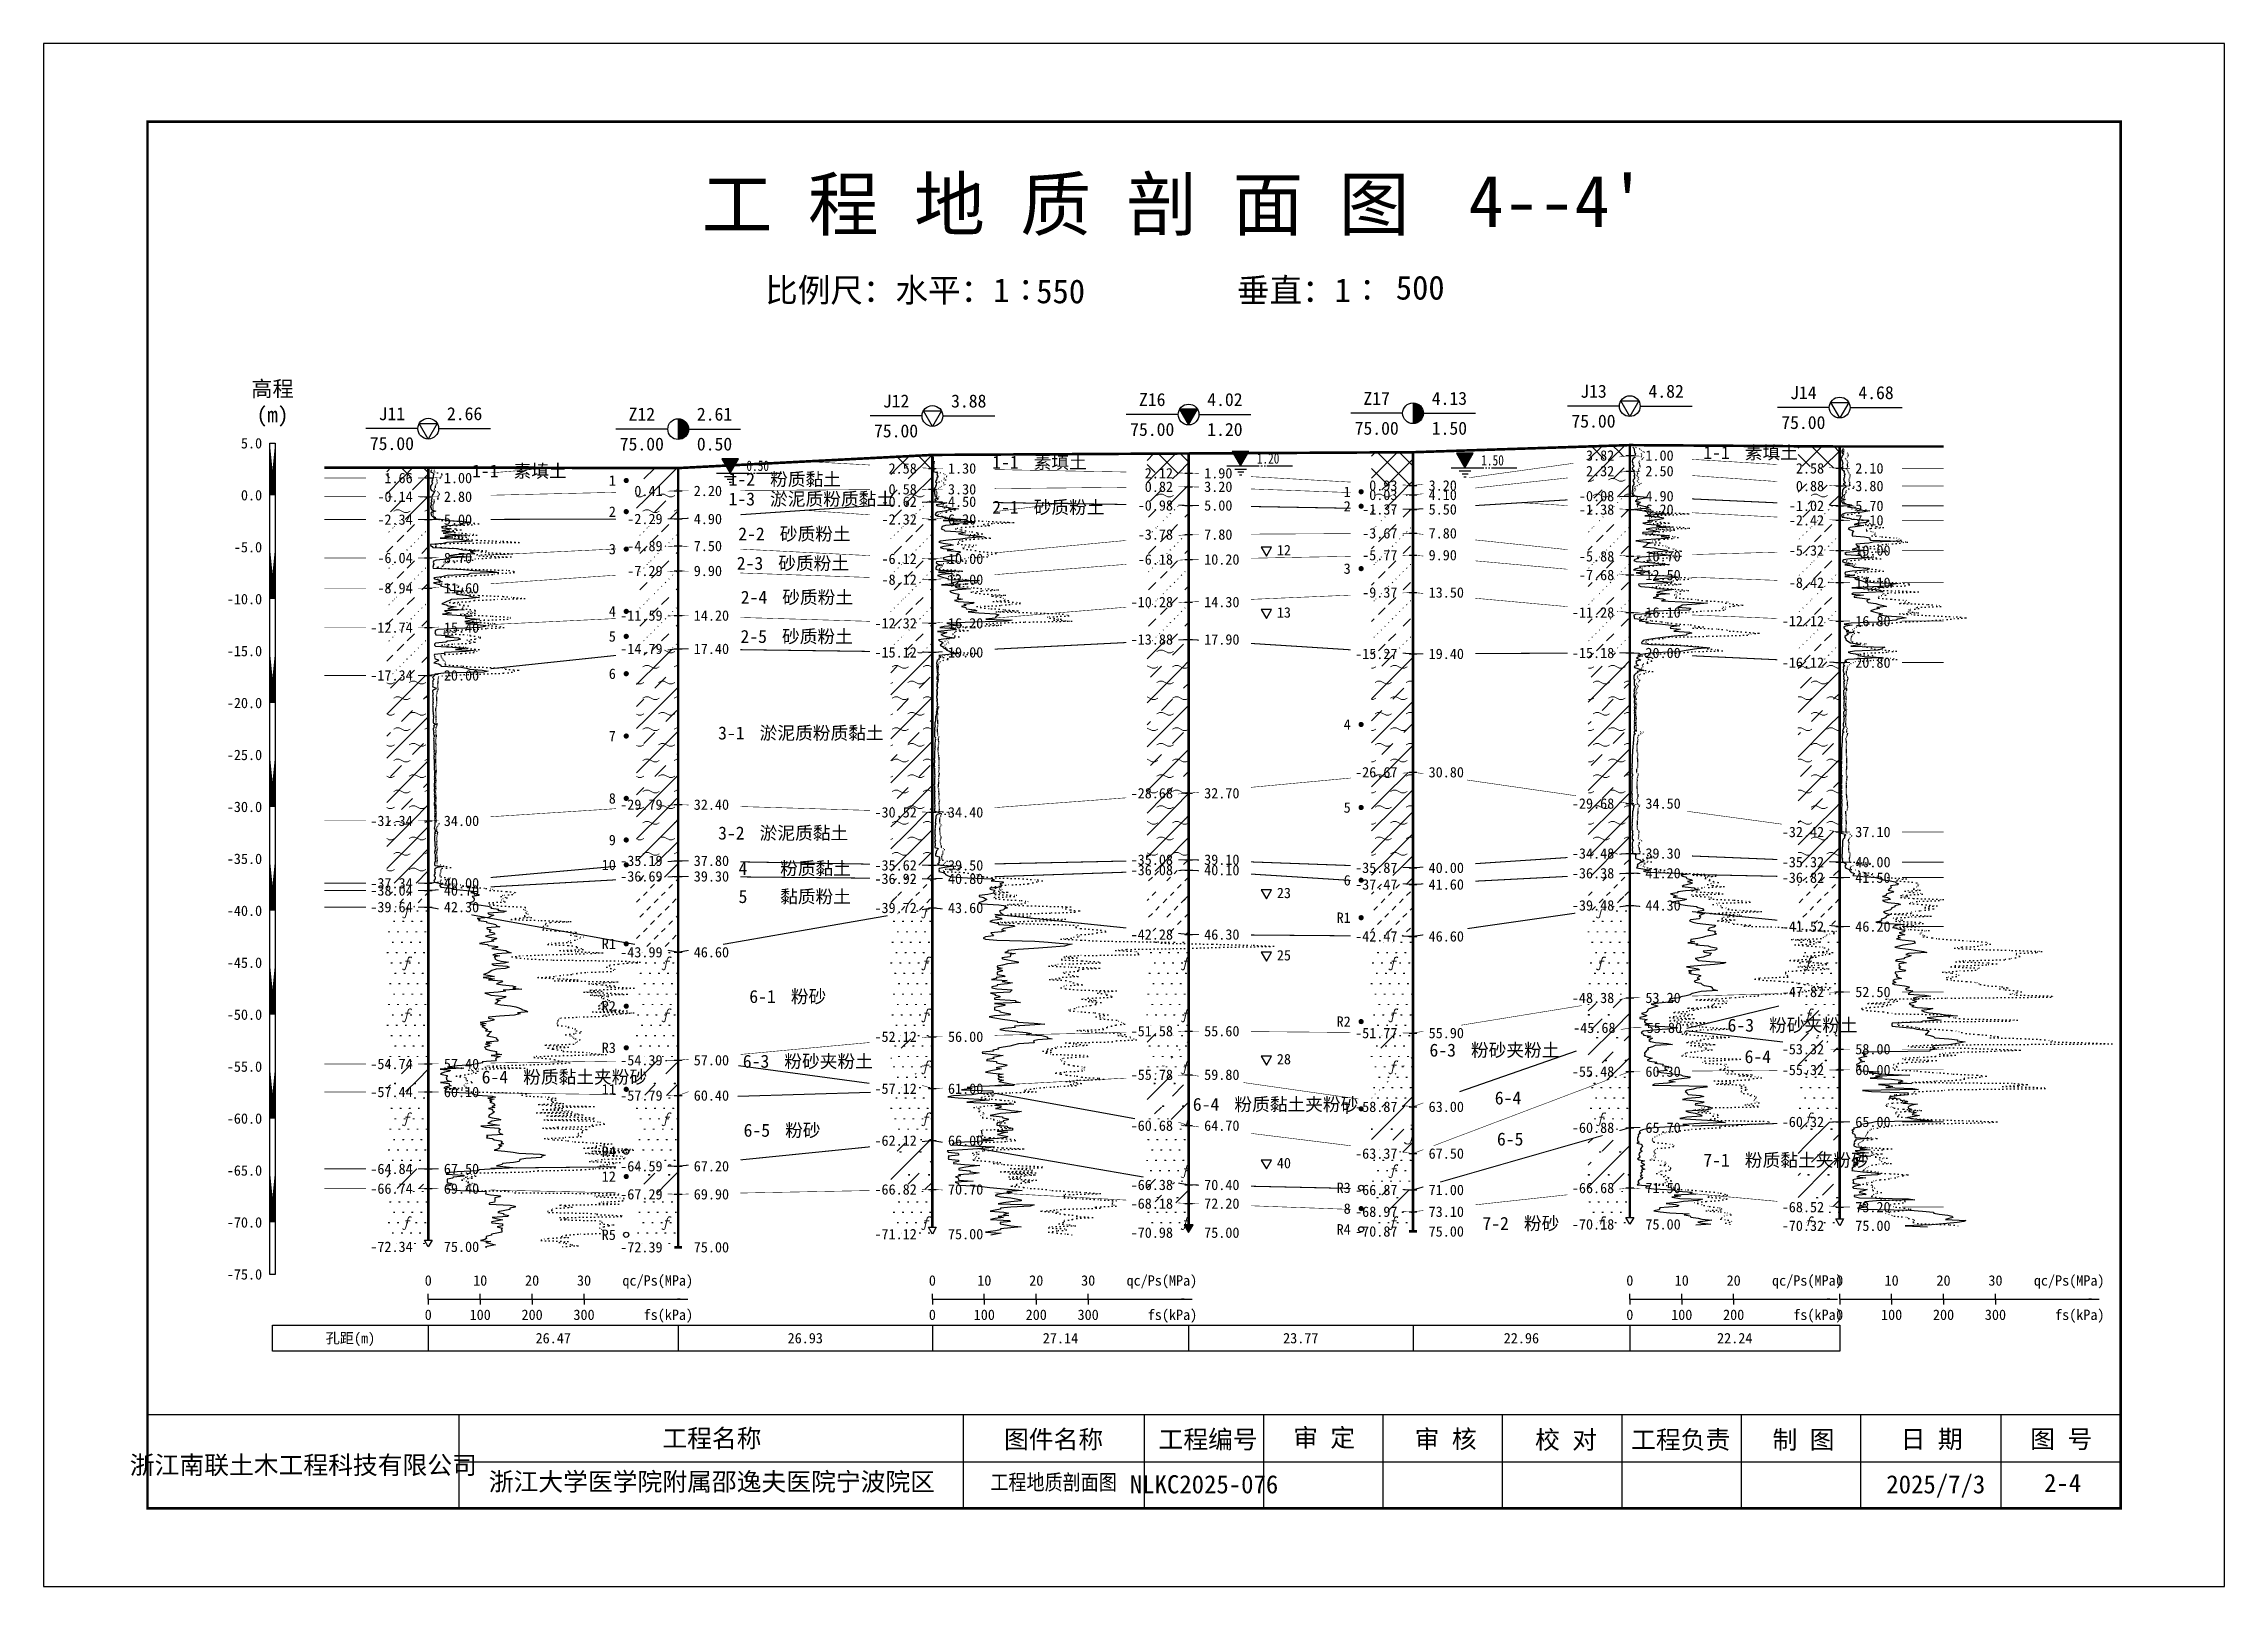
# Model space of a CAD drawing. Extents: x -37 to 3540, y -1485 to 297.
# Drawn here: x 1308.7 to 1728.7, y 0 to 297 of the extents above; entities that cross this region are included whole.
import ezdxf
from ezdxf.enums import TextEntityAlignment as Align

# ---------------------------------------------------------------- set-up
doc = ezdxf.new("R2010")
doc.units = 0
doc.linetypes.add('DOT', pattern=[6.35, 0, -6.35])
doc.layers.get('0').update_dxf_attribs({"linetype": 'CONTINUOUS'})
for name, color, linetype in [('CURVE', 200, 'CONTINUOUS'), ('FRAME', 7, 'CONTINUOUS'), ('HOLE', 41, 'CONTINUOUS'), ('RULER', 7, 'CONTINUOUS'), ('SAMPLE', 1, 'CONTINUOUS'), ('STRATUM', 241, 'CONTINUOUS')]:
    doc.layers.add(name, color=color, linetype=linetype)
doc.layers.add('HATCH', color=7, linetype='CONTINUOUS', lineweight=13)
doc.styles.add('ST', font='')
doc.styles.get('ST').set_extended_font_data('SimSun')
pattern_1 = [(45, (1308.7487, 0), (-2.12132, 2.12132), [10, 0]), (135, (1308.7487, 0), (-2.12132, -2.12132), [10, 0])]
pattern_2 = [(45, (1308.7487, 0), (-4.24264, 4.24264), [10, 0]), (45, (1309.8097, -3.182), (-2.12132, 6.36396), [3, -3])]
pattern_3 = [(45, (1308.7487, 0), (-4.24264, 4.24264), [10, 0]), (45, (1309.8097, -3.182), (-2.12132, 6.36396), [3, -3]), (26.565, (1309.8228, -0.2536), (5.999823, 5.999812), [0.567, -12.849]), (0, (1309.256, -0.2536), (0, 6), [0.567, -5.433]), (26.565, (1307.1674, 0), (5.999823, 5.999812), [0.567, -12.849]), (0, (1307.6745, 0.2536), (0, 6), [0.567, -5.433]), (153.435, (1309.2558, -0.2536), (-5.999818, -5e-06), [1.134, -12.2826]), (26.565, (1312.8228, 2.7464), (5.999823, 5.999812), [0.567, -12.849]), (0, (1312.256, 2.7464), (0, 6), [0.567, -5.433]), (26.565, (1310.1674, 3), (5.999823, 5.999812), [0.567, -12.849]), (0, (1310.6745, 3.2536), (0, 6), [0.567, -5.433]), (153.435, (1312.2558, 2.7464), (-5.999818, -5e-06), [1.134, -12.2826])]
pattern_4 = [(45, (1308.7487, 0), (-7e-07, 6.99998), [1.97196, -7.92754]), (45, (1311.5615, 2.829), (-7e-07, 6.99998), [1.99367, -7.90583]), (45, (1313.816, 5.082), (-7e-07, 6.99998), [1.81361, -8.08588]), (26.56505, (1308.7487, 3.5), (7, 7), [0.0965, -15.55598]), (36.8699, (1309.4487, 4.2), (7, 7), [0.19775, -34.80225]), (315, (1312.2487, 6.976), (6.99998, 1e-06), [0.03305, -9.86644]), (26.56505, (1312.2487, 0), (7, 7), [0.14475, -15.50773]), (26.56505, (1312.9487, 0.7), (7, 7), [0.10528, -15.5472]), (90, (1313.299, 1.05), (-7, -5e-07), [0.02877, -6.97123]), (26.56505, (1313.6487, 1.4), (7, 7), [0.09101, -31.21394]), (36.8699, (1314.3487, 2.1), (7, 7), [0.11069, -34.88931]), (45, (1315.0487, 2.8), (-2e-07, 6.99998), [0.10911, -9.79038]), (315, (1315.663, 3.548), (6.99998, 1e-06), [0.03305, -9.86644]), (36.8699, (1310.1487, 4.9), (7, 7), [0.10224, -34.89776]), (53.1301, (1310.8487, 5.6), (14, 21), [0.13438, -34.86562]), (53.1301, (1311.5487, 6.3), (14, 21), [0.12625, -34.87375])]
pattern_5 = [(45, (1308.7487, 0), (-2.12132, 2.12132), [10, 0]), (26.565, (1309.8228, -0.2536), (5.999823, 5.999812), [0.567, -12.849]), (0, (1309.256, -0.2536), (0, 6), [0.567, -5.433]), (26.565, (1307.1674, 0), (5.999823, 5.999812), [0.567, -12.849]), (0, (1307.6745, 0.2536), (0, 6), [0.567, -5.433]), (153.435, (1309.2558, -0.2536), (-5.999818, -5e-06), [1.134, -12.2826]), (26.565, (1312.8228, 2.7464), (5.999823, 5.999812), [0.567, -12.849]), (0, (1312.256, 2.7464), (0, 6), [0.567, -5.433]), (26.565, (1310.1674, 3), (5.999823, 5.999812), [0.567, -12.849]), (0, (1310.6745, 3.2536), (0, 6), [0.567, -5.433]), (153.435, (1312.2558, 2.7464), (-5.999818, -5e-06), [1.134, -12.2826])]
pattern_6 = [(45, (1308.7487, 0), (-6e-07, 6.99998), [0.9473, -8.9522]), (45, (1310.1487, 1.4), (-6e-07, 6.99998), [0.9869, -8.9126]), (45, (1311.5487, 2.8), (-6e-07, 6.99998), [1.06018, -8.83931]), (45, (1312.9487, 4.2), (-6e-07, 6.99998), [0.94918, -8.95032]), (45, (1314.3487, 5.6), (-6e-07, 6.99998), [1.0365, -8.863]), (45, (1312.2487, 0), (-6e-07, 6.99998), [1.01335, -8.88615]), (45, (1313.6487, 1.4), (-6e-07, 6.99998), [1.07896, -12.12037]), (45, (1315.0487, 2.8), (-6e-07, 6.99998), [0.99882, -8.90067]), (45, (1309.4487, 4.2), (-4e-07, 6.99998), [1.05533, -8.84416]), (45, (1310.8487, 5.6), (-4e-07, 6.99998), [1.0365, -8.863])]
pattern_7 = [(82.875, (1307.914, -1.206), (0.0003693, 10.0001764), [0.0893, -80.5337]), (143.13, (1308.015, -1.2818), (-29.999964, 20.000054), [0.12627, -49.87373]), (172.875, (1308.1923, -1.304), (-70.0002457, 9.9996603), [0.17857, -80.44443]), (206.565, (1308.3707, -1.2147), (-9.999705, -9.999687), [0.19954, -22.16046]), (243.435, (1308.46, -1.0363), (9e-06, -9.999696), [0.19954, -22.16146]), (255.964, (1308.5493, -0.679), (-0.0002, -9.999501), [0.36813, -40.86287]), (255.964, (1308.8593, 0.561), (-0.0002, -9.999501), [1.27838, -39.95262]), (255.964, (1308.9278, 0.835), (-0.0002, -9.999501), [0.28235, -40.94865]), (216.87, (1309.118, 1.0892), (-9.999982, -10.000018), [0.12627, -49.87373]), (243.435, (1309.017, 1.0135), (9e-06, -9.999696), [0.19954, -22.16146]), (206.565, (1309.2965, 1.1785), (-9.999705, -9.999687), [0.19954, -22.16046]), (172.875, (1309.4737, 1.1563), (-70.0002457, 9.9996603), [0.17857, -80.44443]), (143.13, (1309.5747, 1.0806), (-29.999964, 20.000054), [0.12627, -49.87373]), (82.875, (1309.5636, 0.992), (0.0003693, 10.0001764), [0.0893, -80.5337]), (0, (1308.419, 0.34), (0, 10), [0.89286, -9.10714]), (0, (1308.7737, 0), (1, 2), [0, -1.75]), (0, (1308.7487, 0.025), (1, 2), [0, -1.75]), (0, (1308.7487, 0), (1, 2), [0, -1.75]), (0, (1308.7237, 0), (1, 2), [0, -1.75]), (0, (1308.7487, -0.025), (1, 2), [0, -1.75])]
pattern_8 = [(82.875, (1306.9125, -2.6533), (0.000812, 22.000388), [0.1964, -177.1742]), (143.13, (1307.1348, -2.82), (-65.99992, 44.00012), [0.2778, -109.7222]), (172.875, (1307.5246, -2.8687), (-154.00054, 21.999253), [0.39285, -176.97775]), (206.565, (1307.917, -2.672), (-21.99935, -21.9993), [0.439, -48.753]), (243.435, (1308.114, -2.28), (2e-05, -21.99933), [0.439, -48.7552]), (255.964, (1308.31, -1.494), (-0.00044, -21.9989), [0.8099, -89.8983]), (255.964, (1308.992, 1.2344), (-0.00044, -21.9989), [2.8124, -87.8958]), (255.964, (1309.1427, 1.837), (-0.00044, -21.9989), [0.6212, -90.087]), (216.87, (1309.5613, 2.3963), (-21.99996, -22.00004), [0.2778, -109.7222]), (243.435, (1309.339, 2.23), (2e-05, -21.99933), [0.439, -48.7552]), (206.565, (1309.954, 2.593), (-21.99935, -21.9993), [0.439, -48.753]), (172.875, (1310.3437, 2.544), (-154.00054, 21.999253), [0.39285, -176.97775]), (143.13, (1310.566, 2.3772), (-65.99992, 44.00012), [0.2778, -109.7222]), (82.875, (1310.5416, 2.1823), (0.000812, 22.000388), [0.1964, -177.1742]), (0, (1308.023, 0.748), (0, 22), [1.9643, -20.0357]), (0, (1308.8037, 0), (2.2, 4.4), [0, -3.85]), (0, (1308.7487, 0.055), (2.2, 4.4), [0, -3.85]), (0, (1308.7487, 0), (2.2, 4.4), [0, -3.85]), (0, (1308.6937, 0), (2.2, 4.4), [0, -3.85]), (0, (1308.7487, -0.055), (2.2, 4.4), [0, -3.85])]
pattern_9 = [(45, (1308.749, 0), (-2e-06, 15.39996), [4.3383, -17.4406]), (45, (1314.937, 6.223), (-2e-06, 15.39996), [4.3861, -17.3928]), (45, (1319.897, 11.181), (-2e-06, 15.39996), [3.98994, -17.78894]), (26.565, (1308.749, 7.7), (15.4, 15.4), [0.2123, -34.22315]), (36.8699, (1310.2887, 9.24), (15.4, 15.4), [0.43504, -76.56496]), (315, (1316.449, 15.347), (15.39996, 3e-06), [0.0727, -21.7062]), (26.565, (1316.449, 0), (15.4, 15.4), [0.31845, -34.117]), (26.565, (1317.989, 1.54), (15.4, 15.4), [0.2316, -34.20383]), (90, (1318.759, 2.31), (-15.4, -1e-06), [0.0633, -15.3367]), (26.565, (1319.529, 3.08), (15.4, 15.4), [0.2002, -68.6707]), (36.8699, (1321.0687, 4.62), (15.4, 15.4), [0.2435, -76.7565]), (45, (1322.609, 6.16), (-5e-07, 15.39996), [0.24005, -21.53884]), (315, (1323.96, 7.805), (15.39996, 3e-06), [0.0727, -21.7062]), (36.8699, (1311.8287, 10.78), (15.4, 15.4), [0.22493, -76.77507]), (53.1301, (1313.3687, 12.32), (30.8, 46.2), [0.29564, -76.70436]), (53.1301, (1314.9087, 13.86), (30.8, 46.2), [0.27774, -76.72226])]

msp = doc.modelspace()

# ---------------------------------------------------------------- texts
at = {"layer": 'CURVE', "style": 'ST'}
for s, p in [('12', (1546.26, 199.5)), ('13', (1546.26, 187.5)), ('23', (1546.26, 133.5)), ('25', (1546.26, 121.5)), ('28', (1546.26, 101.5)), ('40', (1546.26, 81.5))]:
    msp.add_text(s, height=2, dxfattribs=at).set_placement(p, align=Align.MIDDLE_LEFT)
at = {"layer": 'HOLE', "style": 'ST'}
for s, p in [('J13', (1607.24, 230.08)), ('4.82', (1621.24, 230.08)), ('J14', (1647.66, 229.81)), ('4.68', (1661.66, 229.81)), ('J11', (1375.83, 225.76)), ('2.66', (1389.83, 225.76)), ('Z12', (1423.96, 225.67)), ('2.61', (1437.96, 225.67)), ('J12', (1472.92, 228.2)), ('3.88', (1486.92, 228.2)), ('Z16', (1522.26, 228.48)), ('4.02', (1536.26, 228.48)), ('Z17', (1565.49, 228.71)), ('4.13', (1579.49, 228.71)), ('75.00', (1472.92, 222.45)), ('75.00', (1522.26, 222.73)), ('1.20', (1536.26, 222.73)), ('75.00', (1565.49, 222.96)), ('1.50', (1579.49, 222.96)), ('75.00', (1607.24, 224.33)), ('75.00', (1647.66, 224.06)), ('75.00', (1375.83, 220.01)), ('75.00', (1423.96, 219.92)), ('0.50', (1437.96, 219.92))]:
    msp.add_text(s, height=2.5, dxfattribs=at).set_placement(p, align=Align.MIDDLE_CENTER)
for s, p in [('3.82', (1611.24, 217.71)), ('1.66', (1379.83, 213.38)), ('2.58', (1476.92, 215.22)), ('2.12', (1526.26, 214.3)), ('2.32', (1611.24, 214.71)), ('2.58', (1651.66, 215.24)), ('-0.14', (1379.83, 209.78)), ('0.41', (1427.96, 210.9)), ('0.58', (1476.92, 211.22)), ('0.82', (1526.26, 211.7)), ('0.93', (1569.49, 211.94)), ('0.03', (1569.49, 210.13)), ('-0.08', (1611.24, 209.9)), ('0.88', (1651.66, 211.84)), ('-2.34', (1379.83, 205.38)), ('-2.29', (1427.96, 205.5)), ('-0.62', (1476.92, 208.82)), ('-2.32', (1476.92, 205.42)), ('-0.98', (1526.26, 208.1)), ('-1.37', (1569.49, 207.34)), ('-1.38', (1611.24, 207.31)), ('-1.02', (1651.66, 208.03)), ('-2.42', (1651.66, 205.24)), ('-3.78', (1526.26, 202.5)), ('-3.67', (1569.49, 202.74)), ('-6.04', (1379.83, 197.99)), ('-4.89', (1427.96, 200.29)), ('-6.12', (1476.92, 197.82)), ('-6.18', (1526.26, 197.7)), ('-5.77', (1569.49, 198.53)), ('-5.88', (1611.24, 198.31)), ('-5.32', (1651.66, 199.44)), ('-7.29', (1427.96, 195.5)), ('-8.12', (1476.92, 193.82)), ('-7.68', (1611.24, 194.71)), ('-8.42', (1651.66, 193.23)), ('-8.94', (1379.83, 192.18)), ('-10.28', (1526.26, 189.5)), ('-9.37', (1569.49, 191.34)), ('-12.74', (1379.83, 184.59)), ('-11.59', (1427.96, 186.9)), ('-12.32', (1476.92, 185.42)), ('-11.28', (1611.24, 187.5)), ('-12.12', (1651.66, 185.84)), ('-14.79', (1427.96, 180.5)), ('-15.12', (1476.92, 179.82)), ('-13.88', (1526.26, 182.3)), ('-15.18', (1611.24, 179.71)), ('-15.27', (1569.49, 179.53)), ('-16.12', (1651.66, 177.84)), ('-17.34', (1379.83, 175.38)), ('-26.67', (1569.49, 156.74)), ('-29.79', (1427.96, 150.5)), ('-28.68', (1526.26, 152.7)), ('-29.68', (1611.24, 150.71)), ('-31.34', (1379.83, 147.38)), ('-30.52', (1476.92, 149.02)), ('-32.42', (1651.66, 145.24)), ('-35.19', (1427.96, 139.69)), ('-35.62', (1476.92, 138.82)), ('-35.08', (1526.26, 139.9)), ('-36.08', (1526.26, 137.9)), ('-35.87', (1569.49, 138.34)), ('-34.48', (1611.24, 141.1)), ('-35.32', (1651.66, 139.44)), ('-37.34', (1379.83, 135.38)), ('-38.04', (1379.83, 133.98)), ('-36.69', (1427.96, 136.69)), ('-36.92', (1476.92, 136.22)), ('-37.47', (1569.49, 135.13)), ('-36.38', (1611.24, 137.3)), ('-36.82', (1651.66, 136.44)), ('-39.64', (1379.83, 130.78)), ('-39.72', (1476.92, 130.62)), ('-39.48', (1611.24, 131.1)), ('-42.28', (1526.26, 125.5)), ('-42.47', (1569.49, 125.14)), ('-41.52', (1651.66, 127.03)), ('-43.99', (1427.96, 122.09)), ('-48.38', (1611.24, 113.3)), ('-47.82', (1651.66, 114.44)), ('-52.12', (1476.92, 105.82)), ('-51.58', (1526.26, 106.9)), ('-51.77', (1569.49, 106.53)), ('-45.68', (1611.49, 107.53)), ('-54.74', (1379.83, 100.58)), ('-54.39', (1427.96, 101.3)), ('-53.32', (1651.66, 103.43)), ('-57.12', (1476.92, 95.82)), ('-55.78', (1526.26, 98.5)), ('-55.48', (1611.24, 99.1)), ('-55.32', (1651.66, 99.43)), ('-57.44', (1379.83, 95.18)), ('-57.79', (1427.96, 94.5)), ('-58.87', (1569.49, 92.33)), ('-60.68', (1526.26, 88.7)), ('-60.88', (1611.24, 88.3)), ('-60.32', (1651.66, 89.43)), ('-62.12', (1476.92, 85.82)), ('-63.37', (1569.49, 83.33)), ('-64.84', (1379.83, 80.38)), ('-64.59', (1427.96, 80.89)), ('-66.74', (1379.83, 76.58)), ('-67.29', (1427.96, 75.49)), ('-66.82', (1476.92, 76.42)), ('-66.38', (1526.26, 77.3)), ('-66.87', (1569.49, 76.33)), ('-66.68', (1611.24, 76.7)), ('-68.18', (1526.26, 73.7)), ('-68.97', (1569.49, 72.13)), ('-68.52', (1651.66, 73.03)), ('-71.12', (1476.92, 67.82)), ('-70.98', (1526.26, 68.1)), ('-70.87', (1569.49, 68.33)), ('-70.18', (1611.24, 69.7)), ('-70.32', (1651.66, 69.43)), ('-72.34', (1379.83, 65.38)), ('-72.39', (1427.96, 65.29))]:
    msp.add_text(s, height=2, dxfattribs=at).set_placement(p, align=Align.MIDDLE_RIGHT)
for s, p in [('1.00', (1617.24, 217.71)), ('1.00', (1385.83, 213.38)), ('1.30', (1482.92, 215.22)), ('1.90', (1532.26, 214.3)), ('2.50', (1617.24, 214.71)), ('2.10', (1657.66, 215.24)), ('2.80', (1385.83, 209.78)), ('2.20', (1433.96, 210.9)), ('3.30', (1482.92, 211.22)), ('3.20', (1532.26, 211.7)), ('3.20', (1575.49, 211.94)), ('4.10', (1575.49, 210.13)), ('4.90', (1617.24, 209.9)), ('3.80', (1657.66, 211.84)), ('5.00', (1385.83, 205.38)), ('4.90', (1433.96, 205.5)), ('4.50', (1482.92, 208.82)), ('6.20', (1482.92, 205.42)), ('5.00', (1532.26, 208.1)), ('5.50', (1575.49, 207.34)), ('6.20', (1617.24, 207.31)), ('5.70', (1657.66, 208.03)), ('7.10', (1657.66, 205.24)), ('7.80', (1532.26, 202.5)), ('7.80', (1575.49, 202.74)), ('8.70', (1385.83, 197.99)), ('7.50', (1433.96, 200.29)), ('10.00', (1482.92, 197.82)), ('10.20', (1532.26, 197.7)), ('9.90', (1575.49, 198.53)), ('10.70', (1617.24, 198.31)), ('10.00', (1657.66, 199.44)), ('9.90', (1433.96, 195.5)), ('12.00', (1482.92, 193.82)), ('12.50', (1617.24, 194.71)), ('13.10', (1657.66, 193.23)), ('11.60', (1385.83, 192.18)), ('14.30', (1532.26, 189.5)), ('13.50', (1575.49, 191.34)), ('15.40', (1385.83, 184.59)), ('14.20', (1433.96, 186.9)), ('16.20', (1482.92, 185.42)), ('16.10', (1617.24, 187.5)), ('16.80', (1657.66, 185.84)), ('17.40', (1433.96, 180.5)), ('19.00', (1482.92, 179.82)), ('17.90', (1532.26, 182.3)), ('20.00', (1617.24, 179.71)), ('19.40', (1575.49, 179.53)), ('20.80', (1657.66, 177.84)), ('20.00', (1385.83, 175.38)), ('30.80', (1575.49, 156.74)), ('32.40', (1433.96, 150.5)), ('32.70', (1532.26, 152.7)), ('34.50', (1617.24, 150.71)), ('34.00', (1385.83, 147.38)), ('34.40', (1482.92, 149.02)), ('37.10', (1657.66, 145.24)), ('37.80', (1433.96, 139.69)), ('39.50', (1482.92, 138.82)), ('40.10', (1532.26, 137.9)), ('39.10', (1532.26, 139.9)), ('40.00', (1575.49, 138.34)), ('39.30', (1617.24, 141.1)), ('40.00', (1657.66, 139.44)), ('40.00', (1385.83, 135.38)), ('40.70', (1385.83, 133.98)), ('39.30', (1433.96, 136.69)), ('40.80', (1482.92, 136.22)), ('41.60', (1575.49, 135.13)), ('41.20', (1617.24, 137.3)), ('41.50', (1657.66, 136.44)), ('42.30', (1385.83, 130.78)), ('43.60', (1482.92, 130.62)), ('44.30', (1617.24, 131.1)), ('46.30', (1532.26, 125.5)), ('46.60', (1575.49, 125.14)), ('46.20', (1657.66, 127.03)), ('46.60', (1433.96, 122.09)), ('53.20', (1617.24, 113.3)), ('52.50', (1657.66, 114.44)), ('56.00', (1482.92, 105.82)), ('55.60', (1532.26, 106.9)), ('55.90', (1575.49, 106.53)), ('55.80', (1617.49, 107.53)), ('57.40', (1385.83, 100.58)), ('57.00', (1433.96, 101.3)), ('58.00', (1657.66, 103.43)), ('61.00', (1482.92, 95.82)), ('59.80', (1532.26, 98.5)), ('60.30', (1617.24, 99.1)), ('60.00', (1657.66, 99.43)), ('60.10', (1385.83, 95.18)), ('60.40', (1433.96, 94.5)), ('63.00', (1575.49, 92.33)), ('64.70', (1532.26, 88.7)), ('65.70', (1617.24, 88.3)), ('65.00', (1657.66, 89.43)), ('66.00', (1482.92, 85.82)), ('67.50', (1575.49, 83.33)), ('67.50', (1385.83, 80.38)), ('67.20', (1433.96, 80.89)), ('69.40', (1385.83, 76.58)), ('69.90', (1433.96, 75.49)), ('70.70', (1482.92, 76.42)), ('70.40', (1532.26, 77.3)), ('71.00', (1575.49, 76.33)), ('71.50', (1617.24, 76.7)), ('72.20', (1532.26, 73.7)), ('73.10', (1575.49, 72.13)), ('73.20', (1657.66, 73.03)), ('75.00', (1482.92, 67.82)), ('75.00', (1532.26, 68.1)), ('75.00', (1575.49, 68.33)), ('75.00', (1617.24, 69.7)), ('75.00', (1657.66, 69.43)), ('75.00', (1385.83, 65.38)), ('75.00', (1433.96, 65.29))]:
    msp.add_text(s, height=2, dxfattribs=at).set_placement(p, align=Align.MIDDLE_LEFT)
at = {"layer": 'RULER', "style": 'ST'}
for s, height, p in [('高程', 3, (1352.83, 232.07)), ('(m)', 3, (1352.83, 227.07)), ('0', 2, (1382.83, 53.29)), ('100', 2, (1392.83, 53.29)), ('200', 2, (1402.83, 53.29)), ('300', 2, (1412.83, 53.29)), ('0', 2, (1479.92, 53.29)), ('100', 2, (1489.92, 53.29)), ('200', 2, (1499.92, 53.29)), ('300', 2, (1509.92, 53.29)), ('0', 2, (1614.24, 53.29)), ('100', 2, (1624.24, 53.29)), ('200', 2, (1634.24, 53.29)), ('0', 2, (1654.66, 53.29)), ('100', 2, (1664.66, 53.29)), ('200', 2, (1674.66, 53.29)), ('300', 2, (1684.66, 53.29))]:
    msp.add_text(s, height=height, dxfattribs=at).set_placement(p, align=Align.TOP_CENTER)
for s, p in [('5.0', (1350.83, 220.07)), ('0.0', (1350.83, 210.07)), ('-5.0', (1350.83, 200.07)), ('-10.0', (1350.83, 190.07)), ('-15.0', (1350.83, 180.07)), ('-20.0', (1350.83, 170.07)), ('-25.0', (1350.83, 160.07)), ('-30.0', (1350.83, 150.07)), ('-35.0', (1350.83, 140.07)), ('-40.0', (1350.83, 130.07)), ('-45.0', (1350.83, 120.07)), ('-50.0', (1350.83, 110.07)), ('-55.0', (1350.83, 100.07)), ('-60.0', (1350.83, 90.07)), ('-65.0', (1350.83, 80.07)), ('-70.0', (1350.83, 70.07)), ('-75.0', (1350.83, 60.07))]:
    msp.add_text(s, height=2, dxfattribs=at).set_placement(p, align=Align.MIDDLE_RIGHT)
for s, p in [('0', (1382.83, 57.29)), ('10', (1392.83, 57.29)), ('20', (1402.83, 57.29)), ('30', (1412.83, 57.29)), ('0', (1479.92, 57.29)), ('10', (1489.92, 57.29)), ('20', (1499.92, 57.29)), ('30', (1509.92, 57.29)), ('0', (1614.24, 57.29)), ('10', (1624.24, 57.29)), ('20', (1634.24, 57.29)), ('0', (1654.66, 57.29)), ('10', (1664.66, 57.29)), ('20', (1674.66, 57.29)), ('30', (1684.66, 57.29))]:
    msp.add_text(s, height=2, dxfattribs=at).set_placement(p, align=Align.BOTTOM_CENTER)
for p in [(1433.83, 57.29), (1530.92, 57.29), (1655.24, 57.29), (1705.66, 57.29)]:
    msp.add_text('qc/Ps(MPa)', height=2, dxfattribs=at).set_placement(p, align=Align.BOTTOM_RIGHT)
for p in [(1433.83, 53.29), (1530.92, 53.29), (1655.24, 53.29), (1705.66, 53.29)]:
    msp.add_text('fs(kPa)', height=2, dxfattribs=at).set_placement(p, align=Align.TOP_RIGHT)
for s, p in [('孔距(m)', (1367.83, 47.79)), ('26.47', (1406.9, 47.79)), ('26.93', (1455.44, 47.79)), ('27.14', (1504.59, 47.79)), ('23.77', (1550.87, 47.79)), ('22.96', (1593.36, 47.79)), ('22.24', (1634.45, 47.79))]:
    msp.add_text(s, height=2, dxfattribs=at).set_placement(p, align=Align.MIDDLE_CENTER)
at = {"layer": 'SAMPLE', "style": 'ST'}
for s, p in [('1', (1418.96, 212.89)), ('1', (1560.49, 210.73)), ('2', (1418.96, 206.9)), ('2', (1560.49, 207.94)), ('3', (1418.96, 199.69)), ('3', (1560.49, 195.93)), ('4', (1418.96, 187.7)), ('5', (1418.96, 182.89)), ('6', (1418.96, 175.7)), ('7', (1418.96, 163.7)), ('4', (1560.49, 165.93)), ('8', (1418.96, 151.7)), ('5', (1560.49, 149.94)), ('9', (1418.96, 143.69)), ('10', (1418.96, 138.9)), ('6', (1560.49, 135.94)), ('R1', (1560.49, 128.73)), ('R1', (1418.96, 123.69)), ('R2', (1418.96, 111.69)), ('R2', (1560.49, 108.73)), ('R3', (1418.96, 103.69)), ('11', (1418.96, 95.69)), ('7', (1560.49, 91.94)), ('R4', (1418.96, 83.69)), ('12', (1418.96, 78.9)), ('R3', (1560.49, 76.73)), ('8', (1560.49, 72.73)), ('R5', (1418.96, 67.69)), ('R4', (1560.49, 68.73))]:
    msp.add_text(s, height=2, dxfattribs=at).set_placement(p, align=Align.MIDDLE_RIGHT)
at = {"layer": 'STRATUM', "style": 'ST'}
for s, p in [('1-1', (1628.39, 218.27)), ('素填土', (1636.39, 218.27)), ('1-1', (1391.26, 214.73)), ('素填土', (1399.26, 214.73)), ('1-2', (1440.66, 213.14)), ('粉质黏土', (1448.66, 213.14)), ('1-1', (1491.43, 216.42)), ('素填土', (1499.43, 216.42)), ('1-3', (1440.66, 209.34)), ('淤泥质粉质黏土', (1448.66, 209.34)), ('2-1', (1491.43, 207.75)), ('砂质粉土', (1499.43, 207.75)), ('2-2', (1442.53, 202.61)), ('砂质粉土', (1450.53, 202.61)), ('2-3', (1442.24, 196.96)), ('砂质粉土', (1450.24, 196.96)), ('2-4', (1443.01, 190.42)), ('砂质粉土', (1451.01, 190.42)), ('2-5', (1442.96, 182.88)), ('砂质粉土', (1450.96, 182.88)), ('3-1', (1438.65, 164.29)), ('淤泥质粉质黏土', (1446.65, 164.29)), ('3-2', (1438.65, 145.03)), ('淤泥质黏土', (1446.65, 145.03)), ('4', (1442.59, 138.22)), ('粉质黏土', (1450.59, 138.22)), ('黏质粉土', (1450.59, 132.8)), ('5', (1442.59, 132.8)), ('6-1', (1444.66, 113.56)), ('粉砂', (1452.66, 113.56)), ('6-3', (1633.06, 108.04)), ('粉砂夹粉土', (1641.06, 108.04)), ('6-3', (1443.41, 101.09)), ('粉砂夹粉土', (1451.41, 101.09)), ('6-3', (1575.65, 103.24)), ('粉砂夹粉土', (1583.65, 103.24)), ('6-4', (1636.34, 101.98)), ('6-4', (1393.11, 98.06)), ('粉质黏土夹粉砂', (1401.11, 98.06)), ('6-4', (1530.08, 92.8)), ('粉质黏土夹粉砂', (1538.08, 92.8)), ('6-4', (1588.23, 94.03)), ('6-5', (1443.56, 87.81)), ('粉砂', (1451.56, 87.81)), ('6-5', (1588.65, 86.12)), ('7-1', (1628.39, 82.06)), ('粉质黏土夹粉砂', (1636.39, 82.06)), ('粉砂', (1593.85, 69.88)), ('7-2', (1585.85, 69.88))]:
    msp.add_text(s, height=2.5, dxfattribs=at).set_placement(p, align=Align.MIDDLE_LEFT)

# ---------------------------------------------------------------- blocks, each defined once
blk = doc.blocks.new('图头_剖面图A3')
at = {"style": 'ST'}
for s, height, p in [('工 程 地 质 剖 面 图', 10, (-15.09, 10.79)), ('比例尺：水平：1∶            垂直：1∶', 4.6, (-11.5, -5.76))]:
    blk.add_text(s, height=height, dxfattribs=at).set_placement(p, align=Align.MIDDLE_CENTER)
for tag, height, p in [('01_剖面号', 10, (64.41, 11.39)), ('02_横向比例', 4.6, (-18.82, -5.99)), ('03＿纵向比例', 4.6, (50.43, -5.28))]:
    blk.add_attdef(tag, text='', height=height, dxfattribs=at).set_placement(p, align=Align.MIDDLE_LEFT)
blk = doc.blocks.new('图签_A3长')
for p, q in [((0, 18), (-380, 18)), ((-380, 18), (-380, 0)), ((-320, 0), (-320, 18)), ((-222.82, 0), (-222.82, 18)), ((-188, 0), (-188, 18)), ((-165, 0), (-165, 18)), ((-142, 0), (-142, 18)), ((-119, 0), (-119, 18)), ((-96, 0), (-96, 18)), ((-73, 0), (-73, 18)), ((-50, 0), (-50, 18)), ((-23, 0), (-23, 18)), ((0, 0), (0, 18)), ((-320, 9), (0, 9)), ((-380, 0), (0, 0))]:
    blk.add_line(p, q)
at = {"style": 'ST'}
for s, p in [('工程名称', (-271.3, 13.5)), ('图件名称', (-205.49, 13.3)), ('工程编号', (-175.73, 13.3)), ('审 定', (-153.38, 13.61)), ('审 核', (-129.99, 13.36)), ('校 对', (-106.8, 13.23)), ('工程负责', (-84.71, 13.23)), ('制 图', (-61.06, 13.23)), ('日 期', (-36.37, 13.36)), ('图 号', (-11.42, 13.36))]:
    blk.add_text(s, height=3.5, dxfattribs=at).set_placement(p, align=Align.MIDDLE_CENTER)
for tag, p in [('01＿单位名称', (-349.98, 8.36)), ('02＿工程名称', (-271.3, 5.16)), ('04＿工程编号', (-176.51, 4.65)), ('05＿日期', (-35.59, 4.65)), ('06＿图号', (-11.16, 4.91))]:
    blk.add_attdef(tag, text='', height=3.5, dxfattribs=at).set_placement(p, align=Align.MIDDLE_CENTER)
at = {"style": 'ST', "width": 0.85}
blk.add_attdef('03＿图件名称', text='', height=3, dxfattribs=at).set_placement((-205.49, 5.05), align=Align.MIDDLE_CENTER)
blk = doc.blocks.new('H_cpt_hole')
for p, q in [((-1.73, 1), (1.73, 1)), ((0, -2), (-1.73, 1)), ((1.73, 1), (0, -2))]:
    blk.add_line(p, q)
blk.add_circle((0, 0), 2)
blk = doc.blocks.new('H_sam_hole')
blk.add_line((0, 2), (0, -2))
at = {"const_width": 2}
blk.add_lwpolyline([(0, -1, 0.414214), (1, 0, 0.414214), (0, 1, 1)], format="xyb", dxfattribs=at)
blk.add_circle((0, 0), 2)
blk = doc.blocks.new('H_spt_hole')
blk.add_hatch(color=256).paths.add_polyline_path([(1.73, 1), (-1.73, 1), (0, -2)])
blk.add_lwpolyline([(0, -2), (1.73, 1), (-1.73, 1)], close=True)
blk.add_circle((0, 0), 2)
blk = doc.blocks.new('Trigon')
blk.add_hatch(color=256).paths.add_polyline_path([(-0.87, 1.5), (0, 0), (0.87, 1.5)])
blk.add_lwpolyline([(0, 0), (0.87, 1.5), (-0.87, 1.5)], close=True)
blk = doc.blocks.new('Arrow')
for points in [[(-3.984779, 0.348623), (0, 0), (-3.189535, 0)], [(-3.189535, 0), (0, 0), (-3.984779, -0.348623)]]:
    blk.add_solid(points)
blk = doc.blocks.new('SampleSoilUndisturbed')
at = {"const_width": 0.5}
blk.add_lwpolyline([(-0.25, 0, 1), (0.25, 0, 1)], format="xyb", close=True, dxfattribs=at)
blk = doc.blocks.new('SampleSoilDisturbed')
blk.add_circle((0, 0), 0.5)
blk = doc.blocks.new('TrigonHollow')
blk.add_lwpolyline([(0, -1.15), (1, 0.58), (-1, 0.58)], close=True)
blk = doc.blocks.new('Gwl')
blk.add_lwpolyline([(0, 0, 0, 3.22, 0), (0, 2.79, 3.22, 3.22, 0)], format="xyseb")
for points in [[(-2.63, 0), (3.61, 0)], [(3.93, 0), (4.21, 0)], [(4.53, 0), (4.8, 0)], [(5.09, 0), (9.99, 0)], [(-1.09, -0.61), (1.16, -0.61)], [(-0.54, -1.14), (0.61, -1.14)], [(-0.19, -1.74), (0.26, -1.74)]]:
    blk.add_lwpolyline(points)
blk.add_lwpolyline([(0, 0), (1.61, 2.79), (-1.61, 2.79)], close=True)
at = {"style": 'ST', "width": 0.8}
blk.add_attdef('*GWL', (3.14, 0.45), '', height=2, dxfattribs=at)

# ---------------------------------------------------------------- hatches: boundary and pattern name
at = {"layer": 'HATCH'}
h = msp.add_hatch(dxfattribs=at)
h.set_pattern_fill('STT', color=50, style=0)
h.set_pattern_definition(pattern_1)
h.paths.add_polyline_path([(1614.24, 219.71), (1606.24, 219.44), (1606.24, 216.6), (1614.24, 217.71)])
h.paths.add_polyline_path([(1605.03, 216.22), (1611.72, 216.22), (1611.72, 219.15), (1605.03, 219.15)], flags=9)
h = msp.add_hatch(dxfattribs=at)
h.set_pattern_fill('FZNT', color=32, style=0)
h.set_pattern_definition(pattern_2)
h.paths.add_polyline_path([(1614.24, 217.71), (1606.24, 216.6), (1606.24, 213.83), (1614.24, 214.71)])
h.paths.add_polyline_path([(1605.03, 213.22), (1611.72, 213.22), (1611.72, 216.15), (1605.03, 216.15)], flags=9)
h.paths.add_polyline_path([(1605.03, 216.22), (1611.72, 216.22), (1611.72, 219.15), (1605.03, 219.15)], flags=9)
h = msp.add_hatch(dxfattribs=at)
h.set_pattern_fill('STT', color=50, style=0)
h.set_pattern_definition(pattern_1)
h.paths.add_polyline_path([(1654.66, 219.44), (1646.66, 219.49), (1646.66, 215.72), (1654.66, 215.24)])
h.paths.add_polyline_path([(1635.56, 212.83), (1651.51, 212.83), (1651.51, 217.78), (1635.56, 217.78)], flags=9)
h.paths.add_polyline_path([(1635.56, 215.84), (1647.94, 215.84), (1647.94, 220.78), (1635.56, 220.78)], flags=9)
h.paths.add_polyline_path([(1645.45, 213.75), (1652.15, 213.75), (1652.15, 216.68), (1645.45, 216.68)], flags=9)
h = msp.add_hatch(dxfattribs=at)
h.set_pattern_fill('FZNT', color=32, style=0)
h.set_pattern_definition(pattern_2)
h.paths.add_polyline_path([(1382.83, 213.38), (1374.83, 213.38), (1374.83, 209.78), (1382.83, 209.78)])
h.paths.add_polyline_path([(1372.19, 208.3), (1380.32, 208.3), (1380.32, 211.23), (1372.19, 211.23)], flags=9)
h.paths.add_polyline_path([(1373.62, 211.9), (1380.32, 211.9), (1380.32, 214.83), (1373.62, 214.83)], flags=9)
h = msp.add_hatch(dxfattribs=at)
h.set_pattern_fill('STT', color=50, style=0)
h.set_pattern_definition(pattern_1)
h.paths.add_polyline_path([(1382.83, 215.38), (1374.83, 215.38), (1374.83, 213.38), (1382.83, 213.38)])
h.paths.add_polyline_path([(1373.62, 211.9), (1380.32, 211.9), (1380.32, 214.83), (1373.62, 214.83)], flags=9)
h = msp.add_hatch(dxfattribs=at)
h.set_pattern_fill('FZNT', color=32, style=0)
h.set_pattern_definition(pattern_2)
h.paths.add_polyline_path([(1430.96, 215.29), (1422.96, 215.31), (1422.96, 210.71), (1430.96, 210.9)])
h.paths.add_polyline_path([(1421.75, 209.41), (1428.45, 209.41), (1428.45, 212.34), (1421.75, 212.34)], flags=9)
h = msp.add_hatch(dxfattribs=at)
h.set_pattern_fill('STT', color=50, style=0)
h.set_pattern_definition(pattern_1)
h.paths.add_polyline_path([(1479.92, 217.82), (1471.92, 217.41), (1471.92, 215.66), (1479.92, 215.22)])
h.paths.add_polyline_path([(1470.71, 213.73), (1477.41, 213.73), (1477.41, 216.67), (1470.71, 216.67)], flags=9)
h = msp.add_hatch(dxfattribs=at)
h.set_pattern_fill('FZNT', color=32, style=0)
h.set_pattern_definition(pattern_2)
h.paths.add_polyline_path([(1479.92, 215.22), (1471.92, 215.66), (1471.92, 211.17), (1479.92, 211.22)])
h.paths.add_polyline_path([(1470.71, 209.73), (1477.41, 209.73), (1477.41, 212.67), (1470.71, 212.67)], flags=9)
h.paths.add_polyline_path([(1470.71, 213.73), (1477.41, 213.73), (1477.41, 216.67), (1470.71, 216.67)], flags=9)
h = msp.add_hatch(dxfattribs=at)
h.set_pattern_fill('STT', color=50, style=0)
h.set_pattern_definition(pattern_1)
h.paths.add_polyline_path([(1529.26, 218.1), (1521.26, 218.06), (1521.26, 214.45), (1529.26, 214.3)])
h.paths.add_polyline_path([(1520.05, 212.81), (1526.75, 212.81), (1526.75, 215.73), (1520.05, 215.73)], flags=9)
h = msp.add_hatch(dxfattribs=at)
h.set_pattern_fill('FZNT', color=32, style=0)
h.set_pattern_definition(pattern_2)
h.paths.add_polyline_path([(1529.26, 214.3), (1521.26, 214.45), (1521.26, 211.62), (1529.26, 211.7)])
h.paths.add_polyline_path([(1520.05, 210.21), (1526.75, 210.21), (1526.75, 213.15), (1520.05, 213.15)], flags=9)
h.paths.add_polyline_path([(1520.05, 212.81), (1526.75, 212.81), (1526.75, 215.73), (1520.05, 215.73)], flags=9)
h = msp.add_hatch(dxfattribs=at)
h.set_pattern_fill('STT', color=50, style=0)
h.set_pattern_definition(pattern_1)
h.paths.add_polyline_path([(1572.49, 218.34), (1564.49, 218.29), (1564.49, 212.37), (1572.49, 211.94)])
h.paths.add_polyline_path([(1563.28, 210.45), (1569.97, 210.45), (1569.97, 213.38), (1563.28, 213.38)], flags=9)
h = msp.add_hatch(dxfattribs=at)
h.set_pattern_fill('YNFNT', color=251, style=0)
h.set_pattern_definition(pattern_3)
h.paths.add_polyline_path([(1614.24, 214.71), (1606.24, 213.83), (1606.24, 209.41), (1614.24, 209.9)])
h.paths.add_polyline_path([(1603.6, 208.42), (1611.72, 208.42), (1611.72, 211.35), (1603.6, 211.35)], flags=9)
h.paths.add_polyline_path([(1605.03, 213.22), (1611.72, 213.22), (1611.72, 216.15), (1605.03, 216.15)], flags=9)
h = msp.add_hatch(dxfattribs=at)
h.set_pattern_fill('YNFNT', color=251, style=0)
h.set_pattern_definition(pattern_3)
h.paths.add_polyline_path([(1382.83, 209.78), (1374.83, 209.78), (1374.83, 205.38), (1382.83, 205.38)])
h.paths.add_polyline_path([(1372.19, 203.9), (1380.32, 203.9), (1380.32, 206.83), (1372.19, 206.83)], flags=9)
h.paths.add_polyline_path([(1372.19, 208.3), (1380.32, 208.3), (1380.32, 211.23), (1372.19, 211.23)], flags=9)
h = msp.add_hatch(dxfattribs=at)
h.set_pattern_fill('YNFNT', color=251, style=0)
h.set_pattern_definition(pattern_3)
h.paths.add_polyline_path([(1430.96, 210.9), (1422.96, 210.71), (1422.96, 205.48), (1430.96, 205.5)])
h.paths.add_polyline_path([(1420.32, 204.01), (1428.45, 204.01), (1428.45, 206.94), (1420.32, 206.94)], flags=9)
h.paths.add_polyline_path([(1421.75, 209.41), (1428.45, 209.41), (1428.45, 212.34), (1421.75, 212.34)], flags=9)
h = msp.add_hatch(dxfattribs=at)
h.set_pattern_fill('YNFNT', color=251, style=0)
h.set_pattern_definition(pattern_3)
h.paths.add_polyline_path([(1479.92, 211.22), (1471.92, 211.17), (1471.92, 208.28), (1479.92, 208.82)])
h.paths.add_polyline_path([(1469.28, 207.33), (1477.41, 207.33), (1477.41, 210.27), (1469.28, 210.27)], flags=9)
h.paths.add_polyline_path([(1470.71, 209.73), (1477.41, 209.73), (1477.41, 212.67), (1470.71, 212.67)], flags=9)
h = msp.add_hatch(dxfattribs=at)
h.set_pattern_fill('SZFT', color=52, style=0)
h.set_pattern_definition(pattern_4)
h.paths.add_polyline_path([(1479.92, 208.82), (1471.92, 208.28), (1471.92, 205.99), (1479.92, 205.42)])
h.paths.add_polyline_path([(1469.28, 203.93), (1477.41, 203.93), (1477.41, 206.87), (1469.28, 206.87)], flags=9)
h.paths.add_polyline_path([(1469.28, 207.33), (1477.41, 207.33), (1477.41, 210.27), (1469.28, 210.27)], flags=9)
h = msp.add_hatch(dxfattribs=at)
h.set_pattern_fill('YNFNT', color=251, style=0)
h.set_pattern_definition(pattern_3)
h.paths.add_polyline_path([(1529.26, 211.7), (1521.26, 211.62), (1521.26, 208.22), (1529.26, 208.1)])
h.paths.add_polyline_path([(1518.62, 206.61), (1526.75, 206.61), (1526.75, 209.55), (1518.62, 209.55)], flags=9)
h.paths.add_polyline_path([(1520.05, 210.21), (1526.75, 210.21), (1526.75, 213.15), (1520.05, 213.15)], flags=9)
h = msp.add_hatch(dxfattribs=at)
h.set_pattern_fill('YNFNT', color=251, style=0)
h.set_pattern_definition(pattern_3)
h.paths.add_polyline_path([(1572.49, 210.13), (1564.49, 210.42), (1564.49, 207.48), (1572.49, 207.34)])
h.paths.add_polyline_path([(1561.85, 205.85), (1569.97, 205.85), (1569.97, 208.78), (1561.85, 208.78)], flags=9)
h.paths.add_polyline_path([(1563.28, 208.65), (1569.97, 208.65), (1569.97, 211.58), (1563.28, 211.58)], flags=9)
h = msp.add_hatch(dxfattribs=at)
h.set_pattern_fill('FZNT', color=32, style=0)
h.set_pattern_definition(pattern_2)
h.paths.add_polyline_path([(1572.49, 211.94), (1564.49, 212.37), (1564.49, 210.42), (1572.49, 210.13)])
h.paths.add_polyline_path([(1563.28, 208.65), (1569.97, 208.65), (1569.97, 211.58), (1563.28, 211.58)], flags=9)
h.paths.add_polyline_path([(1563.28, 210.45), (1569.97, 210.45), (1569.97, 213.38), (1563.28, 213.38)], flags=9)
h = msp.add_hatch(dxfattribs=at)
h.set_pattern_fill('SZFT', color=52, style=0)
h.set_pattern_definition(pattern_4)
h.paths.add_polyline_path([(1614.24, 209.9), (1606.24, 209.41), (1606.24, 207.81), (1614.24, 207.31)])
h.paths.add_polyline_path([(1603.6, 205.82), (1611.72, 205.82), (1611.72, 208.75), (1603.6, 208.75)], flags=9)
h.paths.add_polyline_path([(1603.6, 208.42), (1611.72, 208.42), (1611.72, 211.35), (1603.6, 211.35)], flags=9)
h = msp.add_hatch(dxfattribs=at)
h.set_pattern_fill('YNFNT', color=251, style=0)
h.set_pattern_definition(pattern_3)
h.paths.add_polyline_path([(1654.66, 211.84), (1646.66, 212.4), (1646.66, 208.41), (1654.66, 208.03)])
h.paths.add_polyline_path([(1635.56, 205.48), (1651.51, 205.48), (1651.51, 210.42), (1635.56, 210.42)], flags=9)
h.paths.add_polyline_path([(1635.56, 209.04), (1662.24, 209.04), (1662.24, 213.98), (1635.56, 213.98)], flags=9)
h.paths.add_polyline_path([(1644.02, 206.55), (1652.15, 206.55), (1652.15, 209.48), (1644.02, 209.48)], flags=9)
h.paths.add_polyline_path([(1645.45, 210.35), (1652.15, 210.35), (1652.15, 213.28), (1645.45, 213.28)], flags=24)
h = msp.add_hatch(dxfattribs=at)
h.set_pattern_fill('SZFT', color=52, style=0)
h.set_pattern_definition(pattern_4)
h.paths.add_polyline_path([(1654.66, 208.03), (1646.66, 208.41), (1646.66, 205.64), (1654.66, 205.24)])
h.paths.add_polyline_path([(1635.56, 205.48), (1651.51, 205.48), (1651.51, 210.42), (1635.56, 210.42)], flags=9)
h.paths.add_polyline_path([(1644.03, 203.75), (1652.15, 203.75), (1652.15, 206.65), (1644.03, 206.65)], flags=9)
h.paths.add_polyline_path([(1644.02, 206.55), (1652.15, 206.55), (1652.15, 209.48), (1644.02, 209.48)], flags=9)
h = msp.add_hatch(dxfattribs=at)
h.set_pattern_fill('SZFT', color=52, style=0)
h.set_pattern_definition(pattern_4)
h.paths.add_polyline_path([(1382.83, 205.38), (1374.83, 205.38), (1374.83, 197.99), (1382.83, 197.99)])
h.paths.add_polyline_path([(1372.19, 196.5), (1380.32, 196.5), (1380.32, 199.43), (1372.19, 199.43)], flags=9)
h.paths.add_polyline_path([(1372.19, 203.9), (1380.32, 203.9), (1380.32, 206.83), (1372.19, 206.83)], flags=9)
h = msp.add_hatch(dxfattribs=at)
h.set_pattern_fill('SZFT', color=52, style=0)
h.set_pattern_definition(pattern_4)
h.paths.add_polyline_path([(1430.96, 205.5), (1422.96, 205.48), (1422.96, 199.91), (1430.96, 200.29)])
h.paths.add_polyline_path([(1420.32, 198.81), (1428.45, 198.81), (1428.45, 201.74), (1420.32, 201.74)], flags=9)
h.paths.add_polyline_path([(1420.32, 204.01), (1428.45, 204.01), (1428.45, 206.94), (1420.32, 206.94)], flags=9)
h = msp.add_hatch(dxfattribs=at)
h.set_pattern_fill('SZFT', color=52, style=0)
h.set_pattern_definition(pattern_4)
h.paths.add_polyline_path([(1479.92, 205.42), (1471.92, 205.99), (1471.92, 198.23), (1479.92, 197.82)])
h.paths.add_polyline_path([(1469.28, 196.33), (1477.41, 196.33), (1477.41, 199.27), (1469.28, 199.27)], flags=9)
h.paths.add_polyline_path([(1469.28, 203.93), (1477.41, 203.93), (1477.41, 206.87), (1469.28, 206.87)], flags=9)
h = msp.add_hatch(dxfattribs=at)
h.set_pattern_fill('SZFT', color=52, style=0)
h.set_pattern_definition(pattern_4)
h.paths.add_polyline_path([(1529.26, 208.1), (1521.26, 208.22), (1521.26, 201.74), (1529.26, 202.5)])
h.paths.add_polyline_path([(1518.62, 201.01), (1526.75, 201.01), (1526.75, 203.95), (1518.62, 203.95)], flags=9)
h.paths.add_polyline_path([(1518.62, 206.61), (1526.75, 206.61), (1526.75, 209.55), (1518.62, 209.55)], flags=9)
h = msp.add_hatch(dxfattribs=at)
h.set_pattern_fill('SZFT', color=52, style=0)
h.set_pattern_definition(pattern_4)
h.paths.add_polyline_path([(1572.49, 207.34), (1564.49, 207.48), (1564.49, 202.69), (1572.49, 202.74)])
h.paths.add_polyline_path([(1561.85, 201.25), (1569.97, 201.25), (1569.97, 204.18), (1561.85, 204.18)], flags=9)
h.paths.add_polyline_path([(1561.85, 205.85), (1569.97, 205.85), (1569.97, 208.78), (1561.85, 208.78)], flags=9)
h = msp.add_hatch(dxfattribs=at)
h.set_pattern_fill('SZFT', color=52, style=0)
h.set_pattern_definition(pattern_4)
h.paths.add_polyline_path([(1614.24, 207.31), (1606.24, 207.81), (1606.24, 199.15), (1614.24, 198.31)])
h.paths.add_polyline_path([(1603.6, 196.82), (1611.72, 196.82), (1611.72, 199.75), (1603.6, 199.75)], flags=9)
h.paths.add_polyline_path([(1603.6, 205.82), (1611.72, 205.82), (1611.72, 208.75), (1603.6, 208.75)], flags=9)
h = msp.add_hatch(dxfattribs=at)
h.set_pattern_fill('SZFT', color=52, style=0)
h.set_pattern_definition(pattern_4)
h.paths.add_polyline_path([(1654.66, 205.24), (1646.66, 205.64), (1646.66, 199.21), (1654.66, 199.44)])
h.paths.add_polyline_path([(1635.56, 200.2), (1651.51, 200.2), (1651.51, 205.15), (1635.56, 205.15)], flags=9)
h.paths.add_polyline_path([(1644.02, 197.95), (1652.15, 197.95), (1652.15, 200.88), (1644.02, 200.88)], flags=9)
h.paths.add_polyline_path([(1644.03, 203.75), (1652.15, 203.75), (1652.15, 206.65), (1644.03, 206.65)], flags=9)
h = msp.add_hatch(dxfattribs=at)
h.set_pattern_fill('SZFT', color=52, style=0)
h.set_pattern_definition(pattern_4)
h.paths.add_polyline_path([(1430.96, 200.29), (1422.96, 199.91), (1422.96, 194.94), (1430.96, 195.5)])
h.paths.add_polyline_path([(1420.32, 194.01), (1428.45, 194.01), (1428.45, 196.94), (1420.32, 196.94)], flags=9)
h.paths.add_polyline_path([(1420.32, 198.81), (1428.45, 198.81), (1428.45, 201.74), (1420.32, 201.74)], flags=9)
h = msp.add_hatch(dxfattribs=at)
h.set_pattern_fill('SZFT', color=52, style=0)
h.set_pattern_definition(pattern_4)
h.paths.add_polyline_path([(1529.26, 202.5), (1521.26, 201.74), (1521.26, 197.07), (1529.26, 197.7)])
h.paths.add_polyline_path([(1518.62, 196.21), (1526.75, 196.21), (1526.75, 199.15), (1518.62, 199.15)], flags=9)
h.paths.add_polyline_path([(1518.62, 201.01), (1526.75, 201.01), (1526.75, 203.95), (1518.62, 203.95)], flags=9)
h = msp.add_hatch(dxfattribs=at)
h.set_pattern_fill('SZFT', color=52, style=0)
h.set_pattern_definition(pattern_4)
h.paths.add_polyline_path([(1572.49, 202.74), (1564.49, 202.69), (1564.49, 198.38), (1572.49, 198.53)])
h.paths.add_polyline_path([(1561.85, 197.05), (1569.97, 197.05), (1569.97, 199.95), (1561.85, 199.95)], flags=9)
h.paths.add_polyline_path([(1561.85, 201.25), (1569.97, 201.25), (1569.97, 204.18), (1561.85, 204.18)], flags=9)
h = msp.add_hatch(dxfattribs=at)
h.set_pattern_fill('SZFT', color=52, style=0)
h.set_pattern_definition(pattern_4)
h.paths.add_polyline_path([(1382.83, 197.99), (1374.83, 197.99), (1374.83, 192.18), (1382.83, 192.18)])
h.paths.add_polyline_path([(1372.19, 190.7), (1380.32, 190.7), (1380.32, 193.63), (1372.19, 193.63)], flags=9)
h.paths.add_polyline_path([(1372.19, 196.5), (1380.32, 196.5), (1380.32, 199.43), (1372.19, 199.43)], flags=9)
h = msp.add_hatch(dxfattribs=at)
h.set_pattern_fill('SZFT', color=52, style=0)
h.set_pattern_definition(pattern_4)
h.paths.add_polyline_path([(1479.92, 197.82), (1471.92, 198.23), (1471.92, 194.1), (1479.92, 193.82)])
h.paths.add_polyline_path([(1469.28, 192.33), (1477.41, 192.33), (1477.41, 195.27), (1469.28, 195.27)], flags=9)
h.paths.add_polyline_path([(1469.28, 196.33), (1477.41, 196.33), (1477.41, 199.27), (1469.28, 199.27)], flags=9)
h = msp.add_hatch(dxfattribs=at)
h.set_pattern_fill('SZFT', color=52, style=0)
h.set_pattern_definition(pattern_4)
h.paths.add_polyline_path([(1529.26, 197.7), (1521.26, 197.07), (1521.26, 188.84), (1529.26, 189.5)])
h.paths.add_polyline_path([(1517.19, 188.01), (1526.75, 188.01), (1526.75, 190.95), (1517.19, 190.95)], flags=9)
h.paths.add_polyline_path([(1518.62, 196.21), (1526.75, 196.21), (1526.75, 199.15), (1518.62, 199.15)], flags=9)
h = msp.add_hatch(dxfattribs=at)
h.set_pattern_fill('SZFT', color=52, style=0)
h.set_pattern_definition(pattern_4)
h.paths.add_polyline_path([(1572.49, 198.53), (1564.49, 198.38), (1564.49, 191), (1572.49, 191.34)])
h.paths.add_polyline_path([(1561.85, 189.85), (1569.97, 189.85), (1569.97, 192.78), (1561.85, 192.78)], flags=9)
h.paths.add_polyline_path([(1561.85, 197.05), (1569.97, 197.05), (1569.97, 199.95), (1561.85, 199.95)], flags=9)
h = msp.add_hatch(dxfattribs=at)
h.set_pattern_fill('SZFT', color=52, style=0)
h.set_pattern_definition(pattern_4)
h.paths.add_polyline_path([(1614.24, 198.31), (1606.24, 199.15), (1606.24, 195.44), (1614.24, 194.71)])
h.paths.add_polyline_path([(1603.6, 193.22), (1611.72, 193.22), (1611.72, 196.15), (1603.6, 196.15)], flags=9)
h.paths.add_polyline_path([(1603.6, 196.82), (1611.72, 196.82), (1611.72, 199.75), (1603.6, 199.75)], flags=9)
h = msp.add_hatch(dxfattribs=at)
h.set_pattern_fill('SZFT', color=52, style=0)
h.set_pattern_definition(pattern_4)
h.paths.add_polyline_path([(1654.66, 199.44), (1646.66, 199.21), (1646.66, 193.53), (1654.66, 193.23)])
h.paths.add_polyline_path([(1635.56, 194.01), (1651.51, 194.01), (1651.51, 198.95), (1635.56, 198.95)], flags=9)
h.paths.add_polyline_path([(1644.02, 191.75), (1652.15, 191.75), (1652.15, 194.68), (1644.02, 194.68)], flags=9)
h.paths.add_polyline_path([(1644.02, 197.95), (1652.15, 197.95), (1652.15, 200.88), (1644.02, 200.88)], flags=9)
h = msp.add_hatch(dxfattribs=at)
h.set_pattern_fill('SZFT', color=52, style=0)
h.set_pattern_definition(pattern_4)
h.paths.add_polyline_path([(1382.83, 192.18), (1374.83, 192.18), (1374.83, 184.59), (1382.83, 184.59)])
h.paths.add_polyline_path([(1370.77, 183.1), (1380.32, 183.1), (1380.32, 186.02), (1370.77, 186.02)], flags=9)
h.paths.add_polyline_path([(1372.19, 190.7), (1380.32, 190.7), (1380.32, 193.63), (1372.19, 193.63)], flags=9)
h = msp.add_hatch(dxfattribs=at)
h.set_pattern_fill('SZFT', color=52, style=0)
h.set_pattern_definition(pattern_4)
h.paths.add_polyline_path([(1430.96, 195.5), (1422.96, 194.94), (1422.96, 186.51), (1430.96, 186.9)])
h.paths.add_polyline_path([(1418.89, 185.41), (1428.45, 185.41), (1428.45, 188.34), (1418.89, 188.34)], flags=9)
h.paths.add_polyline_path([(1420.32, 194.01), (1428.45, 194.01), (1428.45, 196.94), (1420.32, 196.94)], flags=9)
h = msp.add_hatch(dxfattribs=at)
h.set_pattern_fill('SZFT', color=52, style=0)
h.set_pattern_definition(pattern_4)
h.paths.add_polyline_path([(1479.92, 193.82), (1471.92, 194.1), (1471.92, 185.66), (1479.92, 185.42)])
h.paths.add_polyline_path([(1467.85, 183.93), (1477.41, 183.93), (1477.41, 186.87), (1467.85, 186.87)], flags=9)
h.paths.add_polyline_path([(1469.28, 192.33), (1477.41, 192.33), (1477.41, 195.27), (1469.28, 195.27)], flags=9)
h = msp.add_hatch(dxfattribs=at)
h.set_pattern_fill('SZFT', color=52, style=0)
h.set_pattern_definition(pattern_4)
h.paths.add_polyline_path([(1614.24, 194.71), (1606.24, 195.44), (1606.24, 188.24), (1614.24, 187.5)])
h.paths.add_polyline_path([(1602.17, 186.02), (1611.72, 186.02), (1611.72, 188.95), (1602.17, 188.95)], flags=9)
h.paths.add_polyline_path([(1603.6, 193.22), (1611.72, 193.22), (1611.72, 196.15), (1603.6, 196.15)], flags=9)
h = msp.add_hatch(dxfattribs=at)
h.set_pattern_fill('SZFT', color=52, style=0)
h.set_pattern_definition(pattern_4)
h.paths.add_polyline_path([(1654.66, 193.23), (1646.66, 193.53), (1646.66, 186.17), (1654.66, 185.84)])
h.paths.add_polyline_path([(1635.56, 188.12), (1651.51, 188.12), (1651.51, 193.06), (1635.56, 193.06)], flags=9)
h.paths.add_polyline_path([(1642.6, 184.35), (1652.15, 184.35), (1652.15, 187.27), (1642.6, 187.27)], flags=9)
h.paths.add_polyline_path([(1644.02, 191.75), (1652.15, 191.75), (1652.15, 194.68), (1644.02, 194.68)], flags=9)
h = msp.add_hatch(dxfattribs=at)
h.set_pattern_fill('SZFT', color=52, style=0)
h.set_pattern_definition(pattern_4)
h.paths.add_polyline_path([(1529.26, 189.5), (1521.26, 188.84), (1521.26, 181.9), (1529.26, 182.3)])
h.paths.add_polyline_path([(1517.19, 180.81), (1526.75, 180.81), (1526.75, 183.75), (1517.19, 183.75)], flags=9)
h.paths.add_polyline_path([(1517.19, 188.01), (1526.75, 188.01), (1526.75, 190.95), (1517.19, 190.95)], flags=9)
h = msp.add_hatch(dxfattribs=at)
h.set_pattern_fill('SZFT', color=52, style=0)
h.set_pattern_definition(pattern_4)
h.paths.add_polyline_path([(1572.49, 191.34), (1564.49, 191), (1564.49, 180.05), (1572.49, 179.53)])
h.paths.add_polyline_path([(1560.42, 178.05), (1569.97, 178.05), (1569.97, 180.97), (1560.42, 180.97)], flags=9)
h.paths.add_polyline_path([(1561.85, 189.85), (1569.97, 189.85), (1569.97, 192.78), (1561.85, 192.78)], flags=9)
h = msp.add_hatch(dxfattribs=at)
h.set_pattern_fill('SZFT', color=52, style=0)
h.set_pattern_definition(pattern_4)
h.paths.add_polyline_path([(1382.83, 184.59), (1374.83, 184.59), (1374.83, 175.38), (1382.83, 175.38)])
h.paths.add_polyline_path([(1370.76, 173.9), (1380.32, 173.9), (1380.32, 176.83), (1370.76, 176.83)], flags=9)
h.paths.add_polyline_path([(1370.77, 183.1), (1380.32, 183.1), (1380.32, 186.02), (1370.77, 186.02)], flags=9)
h = msp.add_hatch(dxfattribs=at)
h.set_pattern_fill('SZFT', color=52, style=0)
h.set_pattern_definition(pattern_4)
h.paths.add_polyline_path([(1430.96, 186.9), (1422.96, 186.51), (1422.96, 179.65), (1430.96, 180.5)])
h.paths.add_polyline_path([(1418.89, 179.01), (1428.45, 179.01), (1428.45, 181.94), (1418.89, 181.94)], flags=9)
h.paths.add_polyline_path([(1418.89, 185.41), (1428.45, 185.41), (1428.45, 188.34), (1418.89, 188.34)], flags=9)
h = msp.add_hatch(dxfattribs=at)
h.set_pattern_fill('SZFT', color=52, style=0)
h.set_pattern_definition(pattern_4)
h.paths.add_polyline_path([(1479.92, 185.42), (1471.92, 185.66), (1471.92, 179.93), (1479.92, 179.82)])
h.paths.add_polyline_path([(1467.85, 178.34), (1477.41, 178.34), (1477.41, 181.25), (1467.85, 181.25)], flags=9)
h.paths.add_polyline_path([(1467.85, 183.93), (1477.41, 183.93), (1477.41, 186.87), (1467.85, 186.87)], flags=9)
h = msp.add_hatch(dxfattribs=at)
h.set_pattern_fill('SZFT', color=52, style=0)
h.set_pattern_definition(pattern_4)
h.paths.add_polyline_path([(1614.24, 187.5), (1606.24, 188.24), (1606.24, 179.67), (1614.24, 179.71)])
h.paths.add_polyline_path([(1602.17, 178.22), (1611.72, 178.22), (1611.72, 181.15), (1602.17, 181.15)], flags=9)
h.paths.add_polyline_path([(1602.17, 186.02), (1611.72, 186.02), (1611.72, 188.95), (1602.17, 188.95)], flags=9)
h = msp.add_hatch(dxfattribs=at)
h.set_pattern_fill('SZFT', color=52, style=0)
h.set_pattern_definition(pattern_4)
h.paths.add_polyline_path([(1654.66, 185.84), (1646.66, 186.17), (1646.66, 178.21), (1654.66, 177.84)])
h.paths.add_polyline_path([(1635.56, 180.55), (1651.51, 180.55), (1651.51, 185.49), (1635.56, 185.49)], flags=9)
h.paths.add_polyline_path([(1642.59, 176.35), (1652.15, 176.35), (1652.15, 179.28), (1642.59, 179.28)], flags=9)
h.paths.add_polyline_path([(1642.6, 184.35), (1652.15, 184.35), (1652.15, 187.27), (1642.6, 187.27)], flags=9)
h = msp.add_hatch(dxfattribs=at)
h.set_pattern_fill('YNFNT', color=251, style=0)
h.set_pattern_definition(pattern_3)
h.paths.add_polyline_path([(1430.96, 180.5), (1422.96, 179.65), (1422.96, 149.98), (1430.96, 150.5)])
h.paths.add_polyline_path([(1418.89, 149.01), (1428.45, 149.01), (1428.45, 151.94), (1418.89, 151.94)], flags=9)
h.paths.add_polyline_path([(1418.89, 179.01), (1428.45, 179.01), (1428.45, 181.94), (1418.89, 181.94)], flags=9)
h = msp.add_hatch(dxfattribs=at)
h.set_pattern_fill('YNFNT', color=251, style=0)
h.set_pattern_definition(pattern_3)
h.paths.add_polyline_path([(1479.92, 179.82), (1471.92, 179.93), (1471.92, 149.26), (1479.92, 149.02)])
h.paths.add_polyline_path([(1467.85, 147.53), (1477.41, 147.53), (1477.41, 150.47), (1467.85, 150.47)], flags=9)
h.paths.add_polyline_path([(1467.85, 178.34), (1477.41, 178.34), (1477.41, 181.25), (1467.85, 181.25)], flags=9)
h = msp.add_hatch(dxfattribs=at)
h.set_pattern_fill('YNFNT', color=251, style=0)
h.set_pattern_definition(pattern_3)
h.paths.add_polyline_path([(1529.26, 182.3), (1521.26, 181.9), (1521.26, 152.1), (1529.26, 152.7)])
h.paths.add_polyline_path([(1517.19, 151.21), (1526.75, 151.21), (1526.75, 154.15), (1517.19, 154.15)], flags=9)
h.paths.add_polyline_path([(1517.19, 180.81), (1526.75, 180.81), (1526.75, 183.75), (1517.19, 183.75)], flags=9)
h = msp.add_hatch(dxfattribs=at)
h.set_pattern_fill('YNFNT', color=251, style=0)
h.set_pattern_definition(pattern_3)
h.paths.add_polyline_path([(1572.49, 179.53), (1564.49, 180.05), (1564.49, 155.99), (1572.49, 156.74)])
h.paths.add_polyline_path([(1560.42, 155.25), (1569.97, 155.25), (1569.97, 158.18), (1560.42, 158.18)], flags=9)
h.paths.add_polyline_path([(1560.42, 178.05), (1569.97, 178.05), (1569.97, 180.97), (1560.42, 180.97)], flags=9)
h = msp.add_hatch(dxfattribs=at)
h.set_pattern_fill('YNFNT', color=251, style=0)
h.set_pattern_definition(pattern_3)
h.paths.add_polyline_path([(1614.24, 179.71), (1606.24, 179.67), (1606.24, 151.86), (1614.24, 150.71)])
h.paths.add_polyline_path([(1602.17, 149.22), (1611.72, 149.22), (1611.72, 152.15), (1602.17, 152.15)], flags=9)
h.paths.add_polyline_path([(1602.17, 178.22), (1611.72, 178.22), (1611.72, 181.15), (1602.17, 181.15)], flags=9)
h = msp.add_hatch(dxfattribs=at)
h.set_pattern_fill('YNFNT', color=251, style=0)
h.set_pattern_definition(pattern_3)
h.paths.add_polyline_path([(1382.83, 175.38), (1374.83, 175.38), (1374.83, 147.38), (1382.83, 147.38)])
h.paths.add_polyline_path([(1370.76, 145.9), (1380.32, 145.9), (1380.32, 148.83), (1370.76, 148.83)], flags=9)
h.paths.add_polyline_path([(1370.76, 173.9), (1380.32, 173.9), (1380.32, 176.83), (1370.76, 176.83)], flags=9)
h = msp.add_hatch(dxfattribs=at)
h.set_pattern_fill('YNFNT', color=251, style=0)
h.set_pattern_definition(pattern_3)
h.paths.add_polyline_path([(1654.66, 177.84), (1646.66, 178.21), (1646.66, 146.32), (1654.66, 145.24)])
h.paths.add_polyline_path([(1635.57, 142.24), (1655.08, 142.24), (1655.08, 147.12), (1635.57, 147.12)], flags=9)
h.paths.add_polyline_path([(1635.56, 161.48), (1662.24, 161.48), (1662.24, 166.43), (1635.56, 166.43)], flags=9)
h.paths.add_polyline_path([(1642.59, 143.75), (1652.15, 143.75), (1652.15, 146.68), (1642.59, 146.68)], flags=24)
h.paths.add_polyline_path([(1642.59, 176.35), (1652.15, 176.35), (1652.15, 179.28), (1642.59, 179.28)], flags=9)
h = msp.add_hatch(dxfattribs=at)
h.set_pattern_fill('YNNT', color=251, style=0)
h.set_pattern_definition(pattern_5)
h.paths.add_polyline_path([(1572.49, 156.74), (1564.49, 155.99), (1564.49, 138.62), (1572.49, 138.34)])
h.paths.add_polyline_path([(1560.42, 136.85), (1569.97, 136.85), (1569.97, 139.78), (1560.42, 139.78)], flags=9)
h.paths.add_polyline_path([(1560.42, 155.25), (1569.97, 155.25), (1569.97, 158.18), (1560.42, 158.18)], flags=9)
h = msp.add_hatch(dxfattribs=at)
h.set_pattern_fill('YNNT', color=251, style=0)
h.set_pattern_definition(pattern_5)
h.paths.add_polyline_path([(1430.96, 150.5), (1422.96, 149.98), (1422.96, 138.98), (1430.96, 139.69)])
h.paths.add_polyline_path([(1418.89, 138.21), (1428.45, 138.21), (1428.45, 141.14), (1418.89, 141.14)], flags=9)
h.paths.add_polyline_path([(1418.89, 149.01), (1428.45, 149.01), (1428.45, 151.94), (1418.89, 151.94)], flags=9)
h = msp.add_hatch(dxfattribs=at)
h.set_pattern_fill('YNNT', color=251, style=0)
h.set_pattern_definition(pattern_5)
h.paths.add_polyline_path([(1529.26, 152.7), (1521.26, 152.1), (1521.26, 139.73), (1529.26, 139.9)])
h.paths.add_polyline_path([(1517.19, 138.41), (1526.75, 138.41), (1526.75, 141.35), (1517.19, 141.35)], flags=9)
h.paths.add_polyline_path([(1517.19, 151.21), (1526.75, 151.21), (1526.75, 154.15), (1517.19, 154.15)], flags=9)
h = msp.add_hatch(dxfattribs=at)
h.set_pattern_fill('YNNT', color=251, style=0)
h.set_pattern_definition(pattern_5)
h.paths.add_polyline_path([(1614.24, 150.71), (1606.24, 151.86), (1606.24, 140.57), (1614.24, 141.1)])
h.paths.add_polyline_path([(1602.17, 139.62), (1611.72, 139.62), (1611.72, 142.55), (1602.17, 142.55)], flags=9)
h.paths.add_polyline_path([(1602.17, 149.22), (1611.72, 149.22), (1611.72, 152.15), (1602.17, 152.15)], flags=9)
h = msp.add_hatch(dxfattribs=at)
h.set_pattern_fill('YNNT', color=251, style=0)
h.set_pattern_definition(pattern_5)
h.paths.add_polyline_path([(1382.83, 147.38), (1374.83, 147.38), (1374.83, 135.38), (1382.83, 135.38)])
h.paths.add_polyline_path([(1370.76, 133.9), (1380.32, 133.9), (1380.32, 136.83), (1370.76, 136.83)], flags=9)
h.paths.add_polyline_path([(1370.76, 145.9), (1380.32, 145.9), (1380.32, 148.83), (1370.76, 148.83)], flags=9)
h = msp.add_hatch(dxfattribs=at)
h.set_pattern_fill('YNNT', color=251, style=0)
h.set_pattern_definition(pattern_5)
h.paths.add_polyline_path([(1479.92, 149.02), (1471.92, 149.26), (1471.92, 138.97), (1479.92, 138.82)])
h.paths.add_polyline_path([(1467.85, 137.33), (1477.41, 137.33), (1477.41, 140.27), (1467.85, 140.27)], flags=9)
h.paths.add_polyline_path([(1467.85, 147.53), (1477.41, 147.53), (1477.41, 150.47), (1467.85, 150.47)], flags=9)
h = msp.add_hatch(dxfattribs=at)
h.set_pattern_fill('YNNT', color=251, style=0)
h.set_pattern_definition(pattern_5)
h.paths.add_polyline_path([(1654.66, 145.24), (1646.66, 146.32), (1646.66, 139.77), (1654.66, 139.44)])
h.paths.add_polyline_path([(1635.56, 136.32), (1651.51, 136.32), (1651.51, 141.27), (1635.56, 141.27)], flags=9)
h.paths.add_polyline_path([(1635.57, 142.24), (1655.08, 142.24), (1655.08, 147.12), (1635.57, 147.12)], flags=9)
h.paths.add_polyline_path([(1642.59, 137.95), (1652.15, 137.95), (1652.15, 140.88), (1642.59, 140.88)], flags=9)
h.paths.add_polyline_path([(1642.59, 143.75), (1652.15, 143.75), (1652.15, 146.68), (1642.59, 146.68)], flags=24)
h = msp.add_hatch(dxfattribs=at)
h.set_pattern_fill('FZNT', color=32, style=0)
h.set_pattern_definition(pattern_2)
h.paths.add_polyline_path([(1430.96, 139.69), (1422.96, 138.98), (1422.96, 136.24), (1430.96, 136.69)])
h.paths.add_polyline_path([(1418.89, 135.21), (1428.45, 135.21), (1428.45, 138.14), (1418.89, 138.14)], flags=9)
h.paths.add_polyline_path([(1418.89, 138.21), (1428.45, 138.21), (1428.45, 141.14), (1418.89, 141.14)], flags=9)
h = msp.add_hatch(dxfattribs=at)
h.set_pattern_fill('FZNT', color=32, style=0)
h.set_pattern_definition(pattern_2)
h.paths.add_polyline_path([(1479.92, 138.82), (1471.92, 138.97), (1471.92, 136.3), (1479.92, 136.22)])
h.paths.add_polyline_path([(1467.85, 134.73), (1477.41, 134.73), (1477.41, 137.67), (1467.85, 137.67)], flags=9)
h.paths.add_polyline_path([(1467.85, 137.33), (1477.41, 137.33), (1477.41, 140.27), (1467.85, 140.27)], flags=9)
h = msp.add_hatch(dxfattribs=at)
h.set_pattern_fill('FZNT', color=32, style=0)
h.set_pattern_definition(pattern_2)
h.paths.add_polyline_path([(1529.26, 139.9), (1521.26, 139.73), (1521.26, 137.63), (1529.26, 137.9)])
h.paths.add_polyline_path([(1517.19, 136.41), (1526.75, 136.41), (1526.75, 139.35), (1517.19, 139.35)], flags=9)
h.paths.add_polyline_path([(1517.19, 138.41), (1526.75, 138.41), (1526.75, 141.35), (1517.19, 141.35)], flags=9)
h = msp.add_hatch(dxfattribs=at)
h.set_pattern_fill('NZFT', color=52, style=0)
h.set_pattern_definition(pattern_6)
h.paths.add_polyline_path([(1529.26, 137.9), (1521.26, 137.63), (1521.26, 126.33), (1529.26, 125.5)])
h.paths.add_polyline_path([(1517.19, 124.01), (1526.75, 124.01), (1526.75, 126.95), (1517.19, 126.95)], flags=9)
h.paths.add_polyline_path([(1517.19, 136.41), (1526.75, 136.41), (1526.75, 139.35), (1517.19, 139.35)], flags=9)
h = msp.add_hatch(dxfattribs=at)
h.set_pattern_fill('FZNT', color=32, style=0)
h.set_pattern_definition(pattern_2)
h.paths.add_polyline_path([(1572.49, 138.34), (1564.49, 138.62), (1564.49, 135.65), (1572.49, 135.13)])
h.paths.add_polyline_path([(1560.42, 133.65), (1569.97, 133.65), (1569.97, 136.58), (1560.42, 136.58)], flags=9)
h.paths.add_polyline_path([(1560.42, 136.85), (1569.97, 136.85), (1569.97, 139.78), (1560.42, 139.78)], flags=9)
h = msp.add_hatch(dxfattribs=at)
h.set_pattern_fill('FZNT', color=32, style=0)
h.set_pattern_definition(pattern_2)
h.paths.add_polyline_path([(1614.24, 141.1), (1606.24, 140.57), (1606.24, 136.89), (1614.24, 137.3)])
h.paths.add_polyline_path([(1602.17, 135.82), (1611.72, 135.82), (1611.72, 138.75), (1602.17, 138.75)], flags=9)
h.paths.add_polyline_path([(1602.17, 139.62), (1611.72, 139.62), (1611.72, 142.55), (1602.17, 142.55)], flags=9)
h = msp.add_hatch(dxfattribs=at)
h.set_pattern_fill('NZFT', color=52, style=0)
h.set_pattern_definition(pattern_6)
h.paths.add_polyline_path([(1614.24, 137.3), (1606.24, 136.89), (1606.24, 129.96), (1614.24, 131.1)])
h.paths.add_polyline_path([(1602.17, 129.62), (1611.72, 129.62), (1611.72, 132.55), (1602.17, 132.55)], flags=9)
h.paths.add_polyline_path([(1602.17, 135.82), (1611.72, 135.82), (1611.72, 138.75), (1602.17, 138.75)], flags=9)
h = msp.add_hatch(dxfattribs=at)
h.set_pattern_fill('FZNT', color=32, style=0)
h.set_pattern_definition(pattern_2)
h.paths.add_polyline_path([(1654.66, 139.44), (1646.66, 139.77), (1646.66, 136.61), (1654.66, 136.44)])
h.paths.add_polyline_path([(1635.56, 136.32), (1651.51, 136.32), (1651.51, 141.27), (1635.56, 141.27)], flags=9)
h.paths.add_polyline_path([(1642.59, 134.95), (1652.15, 134.95), (1652.15, 137.88), (1642.59, 137.88)], flags=9)
h.paths.add_polyline_path([(1642.59, 137.95), (1652.15, 137.95), (1652.15, 140.88), (1642.59, 140.88)], flags=9)
h = msp.add_hatch(dxfattribs=at)
h.set_pattern_fill('NZFT', color=52, style=0)
h.set_pattern_definition(pattern_6)
h.paths.add_polyline_path([(1382.83, 133.98), (1374.83, 133.98), (1374.83, 130.78), (1382.83, 130.78)])
h.paths.add_polyline_path([(1370.76, 129.3), (1380.32, 129.3), (1380.32, 132.23), (1370.76, 132.23)], flags=9)
h.paths.add_polyline_path([(1370.76, 132.5), (1380.32, 132.5), (1380.32, 135.43), (1370.76, 135.43)], flags=9)
h = msp.add_hatch(dxfattribs=at)
h.set_pattern_fill('NZFT', color=52, style=0)
h.set_pattern_definition(pattern_6)
h.paths.add_polyline_path([(1430.96, 136.69), (1422.96, 136.24), (1422.96, 123.54), (1430.96, 122.09)])
h.paths.add_polyline_path([(1418.89, 120.61), (1428.45, 120.61), (1428.45, 123.54), (1418.89, 123.54)], flags=9)
h.paths.add_polyline_path([(1418.89, 135.21), (1428.45, 135.21), (1428.45, 138.14), (1418.89, 138.14)], flags=9)
h = msp.add_hatch(dxfattribs=at)
h.set_pattern_fill('NZFT', color=52, style=0)
h.set_pattern_definition(pattern_6)
h.paths.add_polyline_path([(1479.92, 136.22), (1471.92, 136.3), (1471.92, 129.23), (1479.92, 130.62)])
h.paths.add_polyline_path([(1467.85, 129.13), (1477.41, 129.13), (1477.41, 132.07), (1467.85, 132.07)], flags=9)
h.paths.add_polyline_path([(1467.85, 134.73), (1477.41, 134.73), (1477.41, 137.67), (1467.85, 137.67)], flags=9)
h = msp.add_hatch(dxfattribs=at)
h.set_pattern_fill('NZFT', color=52, style=0)
h.set_pattern_definition(pattern_6)
h.paths.add_polyline_path([(1572.49, 135.13), (1564.49, 135.65), (1564.49, 125.2), (1572.49, 125.14)])
h.paths.add_polyline_path([(1560.42, 123.65), (1569.97, 123.65), (1569.97, 126.55), (1560.42, 126.55)], flags=9)
h.paths.add_polyline_path([(1560.42, 133.65), (1569.97, 133.65), (1569.97, 136.58), (1560.42, 136.58)], flags=9)
h = msp.add_hatch(dxfattribs=at)
h.set_pattern_fill('NZFT', color=52, style=0)
h.set_pattern_definition(pattern_6)
h.paths.add_polyline_path([(1654.66, 136.44), (1646.66, 136.61), (1646.66, 127.84), (1654.66, 127.03)])
h.paths.add_polyline_path([(1635.56, 130.9), (1651.51, 130.9), (1651.51, 135.85), (1635.56, 135.85)], flags=9)
h.paths.add_polyline_path([(1642.6, 125.55), (1652.15, 125.55), (1652.15, 128.47), (1642.6, 128.47)], flags=9)
h.paths.add_polyline_path([(1642.59, 134.95), (1652.15, 134.95), (1652.15, 137.88), (1642.59, 137.88)], flags=9)
h = msp.add_hatch(dxfattribs=at)
h.set_pattern_fill('FS', color=142, style=0)
h.set_pattern_definition(pattern_7)
h.paths.add_polyline_path([(1382.83, 130.78), (1374.83, 130.78), (1374.83, 100.58), (1382.83, 100.58)])
h.paths.add_polyline_path([(1370.77, 99.1), (1380.32, 99.1), (1380.32, 102), (1370.77, 102)], flags=9)
h.paths.add_polyline_path([(1370.76, 129.3), (1380.32, 129.3), (1380.32, 132.23), (1370.76, 132.23)], flags=9)
h = msp.add_hatch(dxfattribs=at)
h.set_pattern_fill('FS', color=142, style=0)
h.set_pattern_definition(pattern_7)
h.paths.add_polyline_path([(1479.92, 130.62), (1471.92, 129.23), (1471.92, 105.08), (1479.92, 105.82)])
h.paths.add_polyline_path([(1467.85, 104.34), (1477.41, 104.34), (1477.41, 107.25), (1467.85, 107.25)], flags=9)
h.paths.add_polyline_path([(1467.85, 129.13), (1477.41, 129.13), (1477.41, 132.07), (1467.85, 132.07)], flags=9)
h = msp.add_hatch(dxfattribs=at)
h.set_pattern_fill('FS', color=142, style=0)
h.set_pattern_definition(pattern_7)
h.paths.add_polyline_path([(1614.24, 131.1), (1606.24, 129.96), (1606.24, 112.01), (1614.24, 113.3)])
h.paths.add_polyline_path([(1602.17, 111.82), (1611.72, 111.82), (1611.72, 114.75), (1602.17, 114.75)], flags=9)
h.paths.add_polyline_path([(1602.17, 129.62), (1611.72, 129.62), (1611.72, 132.55), (1602.17, 132.55)], flags=9)
h = msp.add_hatch(dxfattribs=at)
h.set_pattern_fill('FS', color=142, style=0)
h.set_pattern_definition(pattern_7)
h.paths.add_polyline_path([(1529.26, 125.5), (1521.26, 126.33), (1521.26, 106.73), (1529.26, 106.9)])
h.paths.add_polyline_path([(1517.19, 105.41), (1526.75, 105.41), (1526.75, 108.35), (1517.19, 108.35)], flags=9)
h.paths.add_polyline_path([(1517.19, 124.01), (1526.75, 124.01), (1526.75, 126.95), (1517.19, 126.95)], flags=9)
h = msp.add_hatch(dxfattribs=at)
h.set_pattern_fill('FS', color=142, style=0)
h.set_pattern_definition(pattern_7)
h.paths.add_polyline_path([(1572.49, 125.14), (1564.49, 125.2), (1564.49, 106.6), (1572.49, 106.53)])
h.paths.add_polyline_path([(1560.42, 105.05), (1569.97, 105.05), (1569.97, 107.97), (1560.42, 107.97)], flags=9)
h.paths.add_polyline_path([(1560.42, 123.65), (1569.97, 123.65), (1569.97, 126.55), (1560.42, 126.55)], flags=9)
h = msp.add_hatch(dxfattribs=at)
h.set_pattern_fill('FS', color=142, style=0)
h.set_pattern_definition(pattern_7)
h.paths.add_polyline_path([(1654.66, 127.03), (1646.66, 127.84), (1646.66, 114.21), (1654.66, 114.44)])
h.paths.add_polyline_path([(1642.59, 112.95), (1652.15, 112.95), (1652.15, 115.88), (1642.59, 115.88)], flags=9)
h.paths.add_polyline_path([(1642.6, 125.55), (1652.15, 125.55), (1652.15, 128.47), (1642.6, 128.47)], flags=9)
h = msp.add_hatch(dxfattribs=at)
h.set_pattern_fill('FS', color=142, style=0)
h.set_pattern_definition(pattern_7)
h.paths.add_polyline_path([(1430.96, 122.09), (1422.96, 123.54), (1422.96, 101.18), (1430.96, 101.3)])
h.paths.add_polyline_path([(1418.89, 99.81), (1428.45, 99.81), (1428.45, 102.74), (1418.89, 102.74)], flags=9)
h.paths.add_polyline_path([(1418.89, 120.61), (1428.45, 120.61), (1428.45, 123.54), (1418.89, 123.54)], flags=9)
h = msp.add_hatch(dxfattribs=at)
h.set_pattern_fill('FZNT', color=32, style=0)
h.set_pattern_definition(pattern_2)
h.paths.add_polyline_path([(1614.24, 113.3), (1606.24, 112.01), (1606.24, 96.08), (1614.24, 99.1)])
h.paths.add_polyline_path([(1602.17, 97.62), (1611.72, 97.62), (1611.72, 100.55), (1602.17, 100.55)], flags=9)
h.paths.add_polyline_path([(1602.17, 111.82), (1611.72, 111.82), (1611.72, 114.75), (1602.17, 114.75)], flags=9)
h = msp.add_hatch(dxfattribs=at)
h.set_pattern_fill('FS', color=32, scale=2.2, style=0)
h.set_pattern_definition(pattern_8)
h.paths.add_polyline_path([(1614.24, 113.3), (1606.24, 112.01), (1606.24, 96.08), (1614.24, 99.1)])
h.paths.add_polyline_path([(1602.17, 97.62), (1611.72, 97.62), (1611.72, 100.55), (1602.17, 100.55)], flags=9)
h.paths.add_polyline_path([(1602.17, 111.82), (1611.72, 111.82), (1611.72, 114.75), (1602.17, 114.75)], flags=9)
h = msp.add_hatch(dxfattribs=at)
h.set_pattern_fill('FS', color=142, style=0)
h.set_pattern_definition(pattern_7)
h.paths.add_polyline_path([(1654.66, 114.44), (1646.66, 114.21), (1646.66, 107.56), (1654.66, 103.43)])
h.paths.add_polyline_path([(1646.98, 108.88), (1653.56, 108.88), (1653.56, 112.54), (1646.98, 112.54)], flags=24)
h.paths.add_polyline_path([(1635.56, 104.02), (1662.24, 104.02), (1662.24, 108.97), (1635.56, 108.97)], flags=9)
h.paths.add_polyline_path([(1642.59, 112.95), (1652.15, 112.95), (1652.15, 115.88), (1642.59, 115.88)], flags=9)
h = msp.add_hatch(dxfattribs=at)
h.set_pattern_fill('SZFT', color=142, scale=2.2, style=0)
h.set_pattern_definition(pattern_9)
h.paths.add_polyline_path([(1654.66, 114.44), (1646.66, 114.21), (1646.66, 107.56), (1654.66, 103.43)])
h.paths.add_polyline_path([(1646.98, 108.88), (1653.56, 108.88), (1653.56, 112.54), (1646.98, 112.54)], flags=24)
h.paths.add_polyline_path([(1635.56, 104.02), (1662.24, 104.02), (1662.24, 108.97), (1635.56, 108.97)], flags=9)
h.paths.add_polyline_path([(1642.59, 112.95), (1652.15, 112.95), (1652.15, 115.88), (1642.59, 115.88)], flags=9)
h = msp.add_hatch(dxfattribs=at)
h.set_pattern_fill('FS', color=142, style=0)
h.set_pattern_definition(pattern_7)
h.paths.add_polyline_path([(1479.92, 105.82), (1471.92, 105.08), (1471.92, 98.35), (1479.92, 95.82)])
h.paths.add_polyline_path([(1467.85, 104.34), (1477.41, 104.34), (1477.41, 107.25), (1467.85, 107.25)], flags=9)
h = msp.add_hatch(dxfattribs=at)
h.set_pattern_fill('SZFT', color=142, scale=2.2, style=0)
h.set_pattern_definition(pattern_9)
h.paths.add_polyline_path([(1479.92, 105.82), (1471.92, 105.08), (1471.92, 98.35), (1479.92, 95.82)])
h.paths.add_polyline_path([(1467.85, 104.34), (1477.41, 104.34), (1477.41, 107.25), (1467.85, 107.25)], flags=9)
h = msp.add_hatch(dxfattribs=at)
h.set_pattern_fill('FS', color=142, style=0)
h.set_pattern_definition(pattern_7)
h.paths.add_polyline_path([(1529.26, 106.9), (1521.26, 106.73), (1521.26, 98.07), (1529.26, 98.5)])
h.paths.add_polyline_path([(1517.19, 97.01), (1526.75, 97.01), (1526.75, 99.95), (1517.19, 99.95)], flags=9)
h.paths.add_polyline_path([(1517.19, 105.41), (1526.75, 105.41), (1526.75, 108.35), (1517.19, 108.35)], flags=9)
h = msp.add_hatch(dxfattribs=at)
h.set_pattern_fill('SZFT', color=142, scale=2.2, style=0)
h.set_pattern_definition(pattern_9)
h.paths.add_polyline_path([(1529.26, 106.9), (1521.26, 106.73), (1521.26, 98.07), (1529.26, 98.5)])
h.paths.add_polyline_path([(1517.19, 97.01), (1526.75, 97.01), (1526.75, 99.95), (1517.19, 99.95)], flags=9)
h.paths.add_polyline_path([(1517.19, 105.41), (1526.75, 105.41), (1526.75, 108.35), (1517.19, 108.35)], flags=9)
h = msp.add_hatch(dxfattribs=at)
h.set_pattern_fill('FS', color=142, style=0)
h.set_pattern_definition(pattern_7)
h.paths.add_polyline_path([(1572.49, 106.53), (1564.49, 106.6), (1564.49, 93.48), (1572.49, 92.33)])
h.paths.add_polyline_path([(1546.52, 89.82), (1573.2, 89.82), (1573.2, 94.76), (1546.52, 94.76)], flags=9)
h.paths.add_polyline_path([(1560.42, 90.85), (1569.97, 90.85), (1569.97, 93.78), (1560.42, 93.78)], flags=24)
h.paths.add_polyline_path([(1560.42, 105.05), (1569.97, 105.05), (1569.97, 107.97), (1560.42, 107.97)], flags=9)
h = msp.add_hatch(dxfattribs=at)
h.set_pattern_fill('SZFT', color=142, scale=2.2, style=0)
h.set_pattern_definition(pattern_9)
h.paths.add_polyline_path([(1572.49, 106.53), (1564.49, 106.6), (1564.49, 93.48), (1572.49, 92.33)])
h.paths.add_polyline_path([(1546.52, 89.82), (1573.2, 89.82), (1573.2, 94.76), (1546.52, 94.76)], flags=9)
h.paths.add_polyline_path([(1560.42, 90.85), (1569.97, 90.85), (1569.97, 93.78), (1560.42, 93.78)], flags=24)
h.paths.add_polyline_path([(1560.42, 105.05), (1569.97, 105.05), (1569.97, 107.97), (1560.42, 107.97)], flags=9)
h = msp.add_hatch(dxfattribs=at)
h.set_pattern_fill('FZNT', color=32, style=0)
h.set_pattern_definition(pattern_2)
h.paths.add_polyline_path([(1654.66, 103.43), (1646.66, 107.56), (1646.66, 99.37), (1654.66, 99.43)])
h.paths.add_polyline_path([(1635.56, 104.02), (1662.24, 104.02), (1662.24, 108.97), (1635.56, 108.97)], flags=9)
h.paths.add_polyline_path([(1642.59, 97.95), (1652.15, 97.95), (1652.15, 100.88), (1642.59, 100.88)], flags=9)
h.paths.add_polyline_path([(1642.59, 101.95), (1652.15, 101.95), (1652.15, 104.88), (1642.59, 104.88)], flags=9)
h = msp.add_hatch(dxfattribs=at)
h.set_pattern_fill('FS', color=32, scale=2.2, style=0)
h.set_pattern_definition(pattern_8)
h.paths.add_polyline_path([(1654.66, 103.43), (1646.66, 107.56), (1646.66, 99.37), (1654.66, 99.43)])
h.paths.add_polyline_path([(1635.56, 104.02), (1662.24, 104.02), (1662.24, 108.97), (1635.56, 108.97)], flags=9)
h.paths.add_polyline_path([(1642.59, 97.95), (1652.15, 97.95), (1652.15, 100.88), (1642.59, 100.88)], flags=9)
h.paths.add_polyline_path([(1642.59, 101.95), (1652.15, 101.95), (1652.15, 104.88), (1642.59, 104.88)], flags=9)
h = msp.add_hatch(dxfattribs=at)
h.set_pattern_fill('FZNT', color=32, style=0)
h.set_pattern_definition(pattern_2)
h.paths.add_polyline_path([(1382.83, 100.58), (1374.83, 100.58), (1374.83, 95.18), (1382.83, 95.18)])
h.paths.add_polyline_path([(1370.77, 93.7), (1380.32, 93.7), (1380.32, 96.6), (1370.77, 96.6)], flags=9)
h.paths.add_polyline_path([(1370.77, 99.1), (1380.32, 99.1), (1380.32, 102), (1370.77, 102)], flags=9)
h = msp.add_hatch(dxfattribs=at)
h.set_pattern_fill('FS', color=32, scale=2.2, style=0)
h.set_pattern_definition(pattern_8)
h.paths.add_polyline_path([(1382.83, 100.58), (1374.83, 100.58), (1374.83, 95.18), (1382.83, 95.18)])
h.paths.add_polyline_path([(1370.77, 93.7), (1380.32, 93.7), (1380.32, 96.6), (1370.77, 96.6)], flags=9)
h.paths.add_polyline_path([(1370.77, 99.1), (1380.32, 99.1), (1380.32, 102), (1370.77, 102)], flags=9)
h = msp.add_hatch(dxfattribs=at)
h.set_pattern_fill('FZNT', color=32, style=0)
h.set_pattern_definition(pattern_2)
h.paths.add_polyline_path([(1430.96, 101.3), (1422.96, 101.18), (1422.96, 94.61), (1430.96, 94.5)])
h.paths.add_polyline_path([(1418.89, 93.01), (1428.45, 93.01), (1428.45, 95.94), (1418.89, 95.94)], flags=9)
h.paths.add_polyline_path([(1418.89, 99.81), (1428.45, 99.81), (1428.45, 102.74), (1418.89, 102.74)], flags=9)
h = msp.add_hatch(dxfattribs=at)
h.set_pattern_fill('FS', color=32, scale=2.2, style=0)
h.set_pattern_definition(pattern_8)
h.paths.add_polyline_path([(1430.96, 101.3), (1422.96, 101.18), (1422.96, 94.61), (1430.96, 94.5)])
h.paths.add_polyline_path([(1418.89, 93.01), (1428.45, 93.01), (1428.45, 95.94), (1418.89, 95.94)], flags=9)
h.paths.add_polyline_path([(1418.89, 99.81), (1428.45, 99.81), (1428.45, 102.74), (1418.89, 102.74)], flags=9)
h = msp.add_hatch(dxfattribs=at)
h.set_pattern_fill('FS', color=142, style=0)
h.set_pattern_definition(pattern_7)
h.paths.add_polyline_path([(1654.66, 99.43), (1646.66, 99.37), (1646.66, 89.21), (1654.66, 89.43)])
h.paths.add_polyline_path([(1642.59, 87.95), (1652.15, 87.95), (1652.15, 90.88), (1642.59, 90.88)], flags=9)
h.paths.add_polyline_path([(1642.59, 97.95), (1652.15, 97.95), (1652.15, 100.88), (1642.59, 100.88)], flags=9)
h = msp.add_hatch(dxfattribs=at)
h.set_pattern_fill('FS', color=142, style=0)
h.set_pattern_definition(pattern_7)
h.paths.add_polyline_path([(1382.83, 95.18), (1374.83, 95.18), (1374.83, 80.38), (1382.83, 80.38)])
h.paths.add_polyline_path([(1370.76, 78.9), (1380.32, 78.9), (1380.32, 81.83), (1370.76, 81.83)], flags=9)
h.paths.add_polyline_path([(1370.77, 93.7), (1380.32, 93.7), (1380.32, 96.6), (1370.77, 96.6)], flags=9)
h = msp.add_hatch(dxfattribs=at)
h.set_pattern_fill('FS', color=142, style=0)
h.set_pattern_definition(pattern_7)
h.paths.add_polyline_path([(1479.92, 95.82), (1471.92, 98.35), (1471.92, 85.02), (1479.92, 85.82)])
h.paths.add_polyline_path([(1467.85, 84.33), (1477.41, 84.33), (1477.41, 87.27), (1467.85, 87.27)], flags=9)
h.paths.add_polyline_path([(1467.85, 94.34), (1477.41, 94.34), (1477.41, 97.25), (1467.85, 97.25)], flags=9)
h = msp.add_hatch(dxfattribs=at)
h.set_pattern_fill('FZNT', color=32, style=0)
h.set_pattern_definition(pattern_2)
h.paths.add_polyline_path([(1529.26, 98.5), (1521.26, 98.07), (1521.26, 91.44), (1529.26, 88.7)])
h.paths.add_polyline_path([(1517.19, 97.01), (1526.75, 97.01), (1526.75, 99.95), (1517.19, 99.95)], flags=9)
h = msp.add_hatch(dxfattribs=at)
h.set_pattern_fill('FS', color=32, scale=2.2, style=0)
h.set_pattern_definition(pattern_8)
h.paths.add_polyline_path([(1529.26, 98.5), (1521.26, 98.07), (1521.26, 91.44), (1529.26, 88.7)])
h.paths.add_polyline_path([(1517.19, 97.01), (1526.75, 97.01), (1526.75, 99.95), (1517.19, 99.95)], flags=9)
h = msp.add_hatch(dxfattribs=at)
h.set_pattern_fill('FS', color=142, style=0)
h.set_pattern_definition(pattern_7)
h.paths.add_polyline_path([(1614.24, 99.1), (1606.24, 96.08), (1606.24, 86.01), (1614.24, 88.3)])
h.paths.add_polyline_path([(1602.17, 86.82), (1611.72, 86.82), (1611.72, 89.75), (1602.17, 89.75)], flags=9)
h = msp.add_hatch(dxfattribs=at)
h.set_pattern_fill('FS', color=142, style=0)
h.set_pattern_definition(pattern_7)
h.paths.add_polyline_path([(1430.96, 94.5), (1422.96, 94.61), (1422.96, 80.81), (1430.96, 80.89)])
h.paths.add_polyline_path([(1418.89, 79.41), (1428.45, 79.41), (1428.45, 82.34), (1418.89, 82.34)], flags=9)
h.paths.add_polyline_path([(1418.89, 93.01), (1428.45, 93.01), (1428.45, 95.94), (1418.89, 95.94)], flags=9)
h = msp.add_hatch(dxfattribs=at)
h.set_pattern_fill('FZNT', color=32, style=0)
h.set_pattern_definition(pattern_2)
h.paths.add_polyline_path([(1572.49, 92.33), (1564.49, 93.48), (1564.49, 84.33), (1572.49, 83.33)])
h.paths.add_polyline_path([(1546.52, 89.82), (1573.2, 89.82), (1573.2, 94.76), (1546.52, 94.76)], flags=9)
h.paths.add_polyline_path([(1560.42, 81.85), (1569.97, 81.85), (1569.97, 84.78), (1560.42, 84.78)], flags=9)
h.paths.add_polyline_path([(1560.42, 90.85), (1569.97, 90.85), (1569.97, 93.78), (1560.42, 93.78)], flags=24)
h = msp.add_hatch(dxfattribs=at)
h.set_pattern_fill('FS', color=32, scale=2.2, style=0)
h.set_pattern_definition(pattern_8)
h.paths.add_polyline_path([(1572.49, 92.33), (1564.49, 93.48), (1564.49, 84.33), (1572.49, 83.33)])
h.paths.add_polyline_path([(1546.52, 89.82), (1573.2, 89.82), (1573.2, 94.76), (1546.52, 94.76)], flags=9)
h.paths.add_polyline_path([(1560.42, 81.85), (1569.97, 81.85), (1569.97, 84.78), (1560.42, 84.78)], flags=9)
h.paths.add_polyline_path([(1560.42, 90.85), (1569.97, 90.85), (1569.97, 93.78), (1560.42, 93.78)], flags=24)
h = msp.add_hatch(dxfattribs=at)
h.set_pattern_fill('FS', color=142, style=0)
h.set_pattern_definition(pattern_7)
h.paths.add_polyline_path([(1529.26, 88.7), (1521.26, 91.44), (1521.26, 78.68), (1529.26, 77.3)])
h.paths.add_polyline_path([(1517.19, 75.81), (1526.75, 75.81), (1526.75, 78.75), (1517.19, 78.75)], flags=9)
h.paths.add_polyline_path([(1517.19, 87.21), (1526.75, 87.21), (1526.75, 90.15), (1517.19, 90.15)], flags=9)
h = msp.add_hatch(dxfattribs=at)
h.set_pattern_fill('FZNT', color=32, style=0)
h.set_pattern_definition(pattern_2)
h.paths.add_polyline_path([(1614.24, 88.3), (1606.24, 86.01), (1606.24, 75.83), (1614.24, 76.7)])
h.paths.add_polyline_path([(1602.17, 75.22), (1611.72, 75.22), (1611.72, 78.15), (1602.17, 78.15)], flags=9)
h = msp.add_hatch(dxfattribs=at)
h.set_pattern_fill('FS', color=32, scale=2.2, style=0)
h.set_pattern_definition(pattern_8)
h.paths.add_polyline_path([(1614.24, 88.3), (1606.24, 86.01), (1606.24, 75.83), (1614.24, 76.7)])
h.paths.add_polyline_path([(1602.17, 75.22), (1611.72, 75.22), (1611.72, 78.15), (1602.17, 78.15)], flags=9)
h = msp.add_hatch(dxfattribs=at)
h.set_pattern_fill('FZNT', color=32, style=0)
h.set_pattern_definition(pattern_2)
h.paths.add_polyline_path([(1654.66, 89.43), (1646.66, 89.21), (1646.66, 73.76), (1654.66, 73.03)])
h.paths.add_polyline_path([(1635.56, 79.62), (1662.24, 79.62), (1662.24, 84.57), (1635.56, 84.57)], flags=9)
h.paths.add_polyline_path([(1642.59, 71.55), (1652.15, 71.55), (1652.15, 74.48), (1642.59, 74.48)], flags=9)
h.paths.add_polyline_path([(1642.59, 87.95), (1652.15, 87.95), (1652.15, 90.88), (1642.59, 90.88)], flags=9)
h = msp.add_hatch(dxfattribs=at)
h.set_pattern_fill('FS', color=32, scale=2.2, style=0)
h.set_pattern_definition(pattern_8)
h.paths.add_polyline_path([(1654.66, 89.43), (1646.66, 89.21), (1646.66, 73.76), (1654.66, 73.03)])
h.paths.add_polyline_path([(1635.56, 79.62), (1662.24, 79.62), (1662.24, 84.57), (1635.56, 84.57)], flags=9)
h.paths.add_polyline_path([(1642.59, 71.55), (1652.15, 71.55), (1652.15, 74.48), (1642.59, 74.48)], flags=9)
h.paths.add_polyline_path([(1642.59, 87.95), (1652.15, 87.95), (1652.15, 90.88), (1642.59, 90.88)], flags=9)
h = msp.add_hatch(dxfattribs=at)
h.set_pattern_fill('FZNT', color=32, style=0)
h.set_pattern_definition(pattern_2)
h.paths.add_polyline_path([(1479.92, 85.82), (1471.92, 85.02), (1471.92, 76.27), (1479.92, 76.42)])
h.paths.add_polyline_path([(1467.85, 74.93), (1477.41, 74.93), (1477.41, 77.87), (1467.85, 77.87)], flags=9)
h.paths.add_polyline_path([(1467.85, 84.33), (1477.41, 84.33), (1477.41, 87.27), (1467.85, 87.27)], flags=9)
h = msp.add_hatch(dxfattribs=at)
h.set_pattern_fill('FS', color=32, scale=2.2, style=0)
h.set_pattern_definition(pattern_8)
h.paths.add_polyline_path([(1479.92, 85.82), (1471.92, 85.02), (1471.92, 76.27), (1479.92, 76.42)])
h.paths.add_polyline_path([(1467.85, 74.93), (1477.41, 74.93), (1477.41, 77.87), (1467.85, 77.87)], flags=9)
h.paths.add_polyline_path([(1467.85, 84.33), (1477.41, 84.33), (1477.41, 87.27), (1467.85, 87.27)], flags=9)
h = msp.add_hatch(dxfattribs=at)
h.set_pattern_fill('FS', color=142, style=0)
h.set_pattern_definition(pattern_7)
h.paths.add_polyline_path([(1572.49, 83.33), (1564.49, 84.33), (1564.49, 76.51), (1572.49, 76.33)])
h.paths.add_polyline_path([(1560.42, 74.85), (1569.97, 74.85), (1569.97, 77.78), (1560.42, 77.78)], flags=9)
h.paths.add_polyline_path([(1560.42, 81.85), (1569.97, 81.85), (1569.97, 84.78), (1560.42, 84.78)], flags=9)
h = msp.add_hatch(dxfattribs=at)
h.set_pattern_fill('FZNT', color=32, style=0)
h.set_pattern_definition(pattern_2)
h.paths.add_polyline_path([(1382.83, 80.38), (1374.83, 80.38), (1374.83, 76.58), (1382.83, 76.58)])
h.paths.add_polyline_path([(1370.76, 75.1), (1380.32, 75.1), (1380.32, 78.03), (1370.76, 78.03)], flags=9)
h.paths.add_polyline_path([(1370.76, 78.9), (1380.32, 78.9), (1380.32, 81.83), (1370.76, 81.83)], flags=9)
h = msp.add_hatch(dxfattribs=at)
h.set_pattern_fill('FZNT', color=32, style=0)
h.set_pattern_definition(pattern_2)
h.paths.add_polyline_path([(1430.96, 80.89), (1422.96, 80.81), (1422.96, 75.68), (1430.96, 75.49)])
h.paths.add_polyline_path([(1418.89, 74.01), (1428.45, 74.01), (1428.45, 76.94), (1418.89, 76.94)], flags=9)
h.paths.add_polyline_path([(1418.89, 79.41), (1428.45, 79.41), (1428.45, 82.34), (1418.89, 82.34)], flags=9)
h = msp.add_hatch(dxfattribs=at)
h.set_pattern_fill('FS', color=32, scale=2.2, style=0)
h.set_pattern_definition(pattern_8)
h.paths.add_polyline_path([(1430.96, 80.89), (1422.96, 80.81), (1422.96, 75.68), (1430.96, 75.49)])
h.paths.add_polyline_path([(1418.89, 74.01), (1428.45, 74.01), (1428.45, 76.94), (1418.89, 76.94)], flags=9)
h.paths.add_polyline_path([(1418.89, 79.41), (1428.45, 79.41), (1428.45, 82.34), (1418.89, 82.34)], flags=9)
h = msp.add_hatch(dxfattribs=at)
h.set_pattern_fill('FS', color=142, style=0)
h.set_pattern_definition(pattern_7)
h.paths.add_polyline_path([(1382.83, 76.58), (1374.83, 76.58), (1374.83, 65.38), (1382.83, 65.38), (1382.08, 66.68), (1382.83, 66.68)])
h.paths.add_polyline_path([(1370.76, 63.9), (1380.32, 63.9), (1380.32, 66.83), (1370.76, 66.83)], flags=9)
h.paths.add_polyline_path([(1370.76, 75.1), (1380.32, 75.1), (1380.32, 78.03), (1370.76, 78.03)], flags=9)
h = msp.add_hatch(dxfattribs=at)
h.set_pattern_fill('FS', color=142, style=0)
h.set_pattern_definition(pattern_7)
h.paths.add_polyline_path([(1430.96, 75.49), (1422.96, 75.68), (1422.96, 65.29), (1430.96, 65.29)])
h.paths.add_polyline_path([(1418.89, 63.81), (1428.45, 63.81), (1428.45, 66.74), (1418.89, 66.74)], flags=9)
h.paths.add_polyline_path([(1418.89, 74.01), (1428.45, 74.01), (1428.45, 76.94), (1418.89, 76.94)], flags=9)
h = msp.add_hatch(dxfattribs=at)
h.set_pattern_fill('FS', color=142, style=0)
h.set_pattern_definition(pattern_7)
h.paths.add_polyline_path([(1479.92, 76.42), (1471.92, 76.27), (1471.92, 67.82), (1479.92, 67.82), (1479.17, 69.12), (1479.92, 69.12)])
h.paths.add_polyline_path([(1467.85, 66.34), (1477.41, 66.34), (1477.41, 69.25), (1467.85, 69.25)], flags=9)
h.paths.add_polyline_path([(1467.85, 74.93), (1477.41, 74.93), (1477.41, 77.87), (1467.85, 77.87)], flags=9)
h = msp.add_hatch(dxfattribs=at)
h.set_pattern_fill('FZNT', color=32, style=0)
h.set_pattern_definition(pattern_2)
h.paths.add_polyline_path([(1529.26, 77.3), (1521.26, 78.68), (1521.26, 74.14), (1529.26, 73.7)])
h.paths.add_polyline_path([(1517.19, 72.21), (1526.75, 72.21), (1526.75, 75.15), (1517.19, 75.15)], flags=9)
h.paths.add_polyline_path([(1517.19, 75.81), (1526.75, 75.81), (1526.75, 78.75), (1517.19, 78.75)], flags=9)
h = msp.add_hatch(dxfattribs=at)
h.set_pattern_fill('FS', color=32, scale=2.2, style=0)
h.set_pattern_definition(pattern_8)
h.paths.add_polyline_path([(1529.26, 77.3), (1521.26, 78.68), (1521.26, 74.14), (1529.26, 73.7)])
h.paths.add_polyline_path([(1517.19, 72.21), (1526.75, 72.21), (1526.75, 75.15), (1517.19, 75.15)], flags=9)
h.paths.add_polyline_path([(1517.19, 75.81), (1526.75, 75.81), (1526.75, 78.75), (1517.19, 78.75)], flags=9)
h = msp.add_hatch(dxfattribs=at)
h.set_pattern_fill('FZNT', color=32, style=0)
h.set_pattern_definition(pattern_2)
h.paths.add_polyline_path([(1572.49, 76.33), (1564.49, 76.51), (1564.49, 72.42), (1572.49, 72.13)])
h.paths.add_polyline_path([(1560.42, 70.65), (1569.97, 70.65), (1569.97, 73.58), (1560.42, 73.58)], flags=9)
h.paths.add_polyline_path([(1560.42, 74.85), (1569.97, 74.85), (1569.97, 77.78), (1560.42, 77.78)], flags=9)
h = msp.add_hatch(dxfattribs=at)
h.set_pattern_fill('FS', color=32, scale=2.2, style=0)
h.set_pattern_definition(pattern_8)
h.paths.add_polyline_path([(1572.49, 76.33), (1564.49, 76.51), (1564.49, 72.42), (1572.49, 72.13)])
h.paths.add_polyline_path([(1560.42, 70.65), (1569.97, 70.65), (1569.97, 73.58), (1560.42, 73.58)], flags=9)
h.paths.add_polyline_path([(1560.42, 74.85), (1569.97, 74.85), (1569.97, 77.78), (1560.42, 77.78)], flags=9)
h = msp.add_hatch(dxfattribs=at)
h.set_pattern_fill('FS', color=142, style=0)
h.set_pattern_definition(pattern_7)
h.paths.add_polyline_path([(1614.24, 76.7), (1606.24, 75.83), (1606.24, 69.7), (1614.24, 69.7), (1613.49, 71), (1614.24, 71)])
h.paths.add_polyline_path([(1602.17, 68.22), (1611.72, 68.22), (1611.72, 71.15), (1602.17, 71.15)], flags=9)
h.paths.add_polyline_path([(1602.17, 75.22), (1611.72, 75.22), (1611.72, 78.15), (1602.17, 78.15)], flags=9)
h = msp.add_hatch(dxfattribs=at)
h.set_pattern_fill('FS', color=142, style=0)
h.set_pattern_definition(pattern_7)
h.paths.add_polyline_path([(1529.26, 73.7), (1521.26, 74.14), (1521.26, 68.1), (1529.26, 68.1), (1528.39, 69.6), (1529.26, 69.6)])
h.paths.add_polyline_path([(1517.19, 66.61), (1526.75, 66.61), (1526.75, 69.55), (1517.19, 69.55)], flags=9)
h.paths.add_polyline_path([(1517.19, 72.21), (1526.75, 72.21), (1526.75, 75.15), (1517.19, 75.15)], flags=9)
h = msp.add_hatch(dxfattribs=at)
h.set_pattern_fill('FS', color=142, style=0)
h.set_pattern_definition(pattern_7)
h.paths.add_polyline_path([(1572.49, 72.13), (1564.49, 72.42), (1564.49, 68.33), (1572.49, 68.33)])
h.paths.add_polyline_path([(1560.42, 66.85), (1569.97, 66.85), (1569.97, 69.78), (1560.42, 69.78)], flags=9)
h.paths.add_polyline_path([(1560.42, 70.65), (1569.97, 70.65), (1569.97, 73.58), (1560.42, 73.58)], flags=9)
h = msp.add_hatch(dxfattribs=at)
h.set_pattern_fill('FS', color=142, style=0)
h.set_pattern_definition(pattern_7)
h.paths.add_polyline_path([(1654.66, 73.03), (1646.66, 73.76), (1646.66, 69.43), (1654.66, 69.43), (1653.91, 70.73), (1654.66, 70.73)])
h.paths.add_polyline_path([(1642.59, 67.95), (1652.15, 67.95), (1652.15, 70.88), (1642.59, 70.88)], flags=9)
h.paths.add_polyline_path([(1642.59, 71.55), (1652.15, 71.55), (1652.15, 74.48), (1642.59, 74.48)], flags=9)

# ---------------------------------------------------------------- linework, layer by layer
at = {"layer": 'CURVE', "color": 30, "linetype": 'Continuous'}
for points in [[(1614.83, 219.3), (1614.99, 219.1), (1615.08, 218.9), (1615.09, 218.71), (1615.14, 218.5), (1615.11, 218.31), (1615.36, 218.1), (1615.27, 217.91), (1615.18, 217.71), (1615.16, 217.5), (1615.21, 217.3), (1614.91, 217.11), (1614.75, 216.91), (1614.67, 216.71), (1614.7, 216.5), (1614.84, 216.3), (1614.77, 216.11), (1614.8, 215.91), (1615.01, 215.71), (1614.92, 215.51), (1614.72, 215.3), (1614.76, 215.11), (1614.92, 214.9), (1615.08, 214.71), (1615.01, 214.51), (1615.08, 214.3), (1615.11, 214.11), (1615.12, 213.9), (1615.04, 213.71), (1615.12, 213.51), (1615.14, 213.3), (1614.95, 213.11), (1614.81, 212.9), (1614.87, 212.71), (1615, 212.51), (1615.04, 212.3), (1615, 212.11), (1614.81, 211.9), (1614.74, 211.71), (1614.73, 211.51), (1614.73, 211.31), (1614.85, 211.1), (1614.7, 210.9), (1614.67, 210.71), (1614.65, 210.51), (1614.69, 210.31), (1614.79, 210.1), (1615.5, 209.9), (1617.54, 209.71), (1617.14, 209.51), (1616.14, 209.31), (1615.67, 209.1), (1615.27, 208.9), (1616.28, 208.71), (1616.12, 208.51), (1615.55, 208.31), (1616.36, 208.1), (1617.29, 207.9), (1617.92, 207.71), (1617.28, 207.51), (1615.14, 207.31), (1616.59, 207.1), (1617.54, 206.9), (1618.57, 206.71), (1621.68, 206.51), (1618.85, 206.31), (1617.11, 206.1), (1619.63, 205.9), (1620.78, 205.71), (1620.62, 205.51), (1619.63, 205.31), (1617.65, 205.1), (1618.32, 204.9), (1616.75, 204.71), (1617.58, 204.51), (1620.12, 204.31), (1619.37, 204.1), (1622.67, 203.9), (1618.5, 203.71), (1617.39, 203.5), (1618.69, 203.31), (1619.77, 203.1), (1616.73, 202.91), (1616.7, 202.71), (1619.08, 202.5), (1621.88, 202.31), (1620.3, 202.1), (1621.97, 201.91), (1621.1, 201.71), (1617.41, 201.5), (1615.41, 201.31), (1616.85, 201.1), (1618.72, 200.91), (1617.58, 200.71), (1617.46, 200.5), (1617.27, 200.31), (1616.76, 200.1), (1618.96, 199.91), (1619.66, 199.71), (1621.37, 199.5), (1621.56, 199.31), (1618.75, 199.1), (1617.93, 198.91), (1620.49, 198.71), (1622.09, 198.5), (1619.14, 198.31), (1615.67, 198.1), (1615.97, 197.91), (1615.23, 197.71), (1615.03, 197.5), (1615.45, 197.31), (1618.06, 197.1), (1619.85, 196.91), (1621.91, 196.71), (1617.65, 196.5), (1616.11, 196.31), (1616.38, 196.1), (1615.42, 195.91), (1614.93, 195.71), (1617.15, 195.5), (1617.98, 195.31), (1615.48, 195.1), (1616.84, 194.91), (1616.28, 194.71), (1622.77, 194.5), (1623.45, 194.31), (1621.73, 194.1), (1619.22, 193.91), (1618.71, 193.71), (1619.98, 193.5), (1622.18, 193.31), (1620.61, 193.1), (1615.94, 192.91), (1615.96, 192.71), (1616.38, 192.5), (1618.73, 192.31), (1619.37, 192.1), (1622.77, 191.91), (1621.39, 191.71), (1620.06, 191.5), (1619.42, 191.31), (1621.89, 191.1), (1619.3, 190.91), (1619.74, 190.71), (1619.46, 190.5), (1618.73, 190.31), (1620.58, 190.1), (1621.06, 189.91), (1620.33, 189.71), (1625.53, 189.5), (1629.17, 189.31), (1627.08, 189.1), (1624.31, 188.91), (1624.09, 188.71), (1623.47, 188.5), (1625.91, 188.31), (1625.95, 188.1), (1625.64, 187.91), (1618.36, 187.71), (1617.27, 187.5), (1619.02, 187.3), (1615.32, 187.11), (1614.96, 186.91), (1615.05, 186.71), (1615.05, 186.5), (1615.15, 186.3), (1616.94, 186.11), (1616.01, 185.91), (1617.75, 185.71), (1617.35, 185.5), (1619.95, 185.3), (1621.69, 185.11), (1623.89, 184.91), (1622.12, 184.71), (1622.04, 184.5), (1623.91, 184.3), (1623.2, 184.11), (1622.71, 183.91), (1625.73, 183.71), (1626.2, 183.5), (1625.17, 183.3), (1625.18, 183.11), (1622.76, 182.91), (1621.12, 182.71), (1619.14, 182.5), (1617.81, 182.3), (1616.81, 182.11), (1616.67, 181.91), (1616.49, 181.71), (1616.57, 181.5), (1618.27, 181.3), (1623.95, 181.11), (1626.41, 180.91), (1629.66, 180.71), (1627.14, 180.5), (1625.86, 180.3), (1624.68, 180.11), (1623.73, 179.91), (1618.95, 179.71), (1617.2, 179.5), (1615.76, 179.3), (1616.38, 179.11), (1615.84, 178.91), (1615.51, 178.71), (1616.05, 178.5), (1616.35, 178.3), (1615.43, 178.11), (1615.62, 177.91), (1615.43, 177.71), (1615.66, 177.5), (1615.94, 177.3), (1615.1, 177.11), (1615.17, 176.91), (1615.76, 176.71), (1616.38, 176.5), (1616.93, 176.3), (1615.65, 176.11), (1615.78, 175.91), (1615.38, 175.71), (1615.15, 175.5), (1615, 175.3), (1615.03, 175.11), (1615.03, 174.91), (1615.02, 174.71), (1615.29, 174.5), (1615.08, 174.3), (1615.09, 174.11), (1615.09, 173.91), (1615.09, 173.71), (1615.06, 173.5), (1615.33, 173.3), (1615.25, 173.11), (1615.22, 172.91), (1615.1, 172.71), (1615.08, 172.5), (1615.04, 172.3), (1615.23, 172.11), (1615.09, 171.91), (1615.03, 171.71), (1615.01, 171.5), (1615.03, 171.3), (1615.1, 171.11), (1615.16, 170.91), (1615.14, 170.71), (1615.09, 170.5), (1615.1, 170.3), (1615.07, 170.11), (1615.4, 169.91), (1615.14, 169.71), (1615.14, 169.5), (1615.08, 169.3), (1615.17, 169.11), (1615.11, 168.91), (1615.05, 168.71), (1615.15, 168.5), (1615.12, 168.3), (1615.09, 168.11), (1615.13, 167.91), (1615.12, 167.71), (1615.15, 167.5), (1615.17, 167.3), (1615.14, 167.11), (1615.11, 166.91), (1615.15, 166.71), (1615.08, 166.5), (1615.16, 166.3), (1615.12, 166.11), (1615.08, 165.91), (1615.13, 165.71), (1615.08, 165.5), (1615.14, 165.3), (1615.1, 165.11), (1615.24, 164.91), (1615.11, 164.71), (1615.08, 164.5), (1615.08, 164.3), (1615.31, 164.11), (1614.99, 163.91), (1615, 163.71), (1614.96, 163.5), (1614.92, 163.3), (1614.95, 163.11), (1614.96, 162.91), (1614.92, 162.71), (1614.9, 162.5), (1614.87, 162.3), (1614.92, 162.11), (1614.83, 161.91), (1614.83, 161.71), (1614.8, 161.5), (1614.81, 161.3), (1614.73, 161.11), (1614.77, 160.91), (1614.77, 160.71), (1614.78, 160.5), (1614.74, 160.3), (1614.72, 160.11), (1614.71, 159.91), (1614.71, 159.71), (1614.68, 159.5), (1614.67, 159.3), (1614.69, 159.11), (1614.7, 158.91), (1614.68, 158.71), (1614.68, 158.5), (1614.65, 158.3), (1614.65, 158.11), (1614.67, 157.91), (1614.63, 157.71), (1614.69, 157.5), (1614.56, 157.3), (1614.6, 157.11), (1614.63, 156.91), (1614.62, 156.71), (1614.6, 156.5), (1614.77, 156.3), (1614.75, 156.11), (1614.64, 155.91), (1614.65, 155.71), (1614.66, 155.51), (1614.61, 155.3), (1614.61, 155.11), (1614.63, 154.9), (1614.6, 154.71), (1614.61, 154.51), (1614.62, 154.3), (1614.61, 154.11), (1614.6, 153.9), (1614.6, 153.71), (1614.64, 153.51), (1614.65, 153.3), (1614.62, 153.11), (1614.57, 152.9), (1614.59, 152.71), (1614.67, 152.51), (1614.65, 152.3), (1614.61, 152.11), (1614.63, 151.9), (1614.68, 151.71), (1614.65, 151.51), (1614.67, 151.3), (1614.62, 151.11), (1614.61, 150.9), (1614.6, 150.71), (1614.63, 150.51), (1615.09, 150.3), (1614.97, 150.11), (1614.95, 149.9), (1614.86, 149.71), (1614.86, 149.51), (1614.82, 149.3), (1614.78, 149.11), (1614.76, 148.9), (1614.76, 148.71), (1614.76, 148.51), (1614.77, 148.3), (1614.68, 148.11), (1614.77, 147.9), (1614.68, 147.71), (1614.68, 147.51), (1614.71, 147.3), (1614.68, 147.11), (1614.62, 146.9), (1614.68, 146.71), (1614.66, 146.51), (1614.63, 146.3), (1614.63, 146.11), (1614.65, 145.9), (1614.65, 145.71), (1614.68, 145.51), (1614.85, 145.3), (1614.72, 145.11), (1614.75, 144.9), (1614.79, 144.71), (1614.7, 144.51), (1614.69, 144.3), (1614.69, 144.11), (1614.69, 143.9), (1614.92, 143.71), (1614.79, 143.51), (1614.76, 143.3), (1614.68, 143.11), (1614.7, 142.9), (1614.7, 142.71), (1614.7, 142.51), (1614.76, 142.3), (1614.73, 142.11), (1614.7, 141.9), (1614.71, 141.71), (1614.73, 141.51), (1614.73, 141.3), (1614.74, 141.1), (1615.53, 140.9), (1615.36, 140.71), (1615.35, 140.51), (1615.35, 140.3), (1615.33, 140.11), (1616.23, 139.9), (1616.24, 139.71), (1616.84, 139.51), (1616.16, 139.3), (1616, 139.11), (1615.64, 138.9), (1615.81, 138.71), (1615.65, 138.51), (1615.5, 138.3), (1616.72, 138.11), (1618.11, 137.9), (1616.88, 137.71), (1617.66, 137.51), (1622.85, 137.3), (1625.54, 137.11), (1624.13, 136.9), (1624.42, 136.71), (1625.06, 136.51), (1625.24, 136.3), (1625.97, 136.11), (1626.34, 135.9), (1625.34, 135.71), (1626.09, 135.51), (1626.23, 135.3), (1625.41, 135.11), (1624.6, 134.9), (1624.35, 134.71), (1626.61, 134.51), (1626.78, 134.3), (1627.66, 134.11), (1624.95, 133.9), (1623.47, 133.71), (1623.37, 133.51), (1622.09, 133.3), (1622.66, 133.11), (1623.38, 132.9), (1622.57, 132.71), (1624.01, 132.51), (1625.16, 132.3), (1624.72, 132.11), (1623.52, 131.9), (1622.25, 131.71), (1623.55, 131.51), (1624.06, 131.3), (1625.34, 131.1), (1627.09, 130.9), (1627.32, 130.71), (1628.24, 130.51), (1628.39, 130.3), (1628.5, 130.11), (1627.43, 129.9), (1627.2, 129.71), (1628.63, 129.51), (1627.99, 129.3), (1627.58, 129.11), (1627.84, 128.9), (1627.8, 128.71), (1627.61, 128.51), (1625.9, 128.3), (1625.72, 128.11), (1626.39, 127.9), (1627.24, 127.7), (1628.85, 127.51), (1630.59, 127.3), (1630.74, 127.11), (1630.42, 126.9), (1629.53, 126.7), (1629.44, 126.51), (1629.29, 126.3), (1630.72, 126.11), (1630.58, 125.9), (1630.84, 125.7), (1630.74, 125.51), (1629.85, 125.3), (1628.81, 125.11), (1628.22, 124.9), (1627.31, 124.7), (1626.01, 124.51), (1625.93, 124.3), (1626.76, 124.11), (1625.39, 123.9), (1627.36, 123.7), (1626.96, 123.51), (1629.32, 123.3), (1629.78, 123.11), (1630.96, 122.9), (1631.02, 122.7), (1630.59, 122.51), (1628.38, 122.3), (1628.56, 122.11), (1629.97, 121.9), (1629.63, 121.7), (1629.71, 121.51), (1628.88, 121.3), (1628.35, 121.11), (1626.8, 120.9), (1627.22, 120.7), (1627.45, 120.51), (1629.66, 120.3), (1632.71, 120.11), (1632.2, 119.9), (1630.54, 119.7), (1628, 119.51), (1625.13, 119.3), (1625.93, 119.11), (1627.37, 118.9), (1627.67, 118.7), (1625.53, 118.51), (1626.06, 118.3), (1625.6, 118.11), (1626.15, 117.9), (1627.45, 117.7), (1627.89, 117.51), (1627.4, 117.3), (1627.18, 117.11), (1627.64, 116.9), (1627.19, 116.7), (1626.61, 116.51), (1626.83, 116.3), (1627.9, 116.11), (1628.15, 115.9), (1628.54, 115.7), (1629.85, 115.51), (1630.13, 115.3), (1630.09, 115.11), (1630.45, 114.9), (1631.15, 114.7), (1627.96, 114.51), (1627.12, 114.3), (1626.23, 114.11), (1625.84, 113.9), (1625.12, 113.7), (1624.08, 113.51), (1623.89, 113.3), (1621.9, 113.11), (1622.06, 112.9), (1622.78, 112.7), (1622.39, 112.51), (1619.81, 112.3), (1618.38, 112.11), (1619.21, 111.9), (1619.61, 111.7), (1618.9, 111.51), (1618.37, 111.3), (1617.77, 111.11), (1617.68, 110.9), (1617.54, 110.7), (1617.33, 110.51), (1616.48, 110.3), (1616.95, 110.11), (1617.53, 109.9), (1617.12, 109.7), (1616.17, 109.51), (1616.15, 109.3), (1617.55, 109.11), (1617.05, 108.9), (1617.08, 108.7), (1617.2, 108.51), (1617.96, 108.3), (1617.16, 108.11), (1618.62, 107.9), (1622.23, 107.7), (1623.47, 107.51), (1621.49, 107.3), (1619.46, 107.11), (1616.82, 106.9), (1616.57, 106.7), (1616.4, 106.51), (1616.86, 106.3), (1616.89, 106.11), (1618.3, 105.9), (1617.6, 105.7), (1618.6, 105.51), (1618.15, 105.3), (1617.92, 105.11), (1618.25, 104.9), (1619.16, 104.7), (1621.44, 104.51), (1622.49, 104.3), (1619.14, 104.11), (1618.61, 103.9), (1617.91, 103.7), (1617.63, 103.51), (1617.77, 103.3), (1617.34, 103.11), (1617.38, 102.9), (1617.07, 102.7), (1617.04, 102.51), (1617.18, 102.3), (1616.98, 102.11), (1617.68, 101.9), (1618.56, 101.7), (1617.96, 101.51), (1617.61, 101.3), (1618.04, 101.11), (1619.45, 100.9), (1619.05, 100.7), (1620.64, 100.51), (1620.55, 100.3), (1621.69, 100.11), (1620.97, 99.9), (1620.99, 99.7), (1621.26, 99.51), (1621.47, 99.3), (1619.42, 99.1), (1620.28, 98.9), (1622.43, 98.7), (1624.08, 98.51), (1624.46, 98.3), (1625.85, 98.11), (1625.83, 97.9), (1624.17, 97.7), (1622.72, 97.51), (1621.77, 97.3), (1622.97, 97.11), (1621.48, 96.9), (1619.01, 96.7), (1618.6, 96.51), (1629.13, 96.3), (1628.99, 96.11), (1627.09, 95.9), (1626.53, 95.7), (1625.26, 95.51), (1624.91, 95.3), (1625.09, 95.11), (1625.31, 94.9), (1625.46, 94.7), (1627.77, 94.51), (1628.5, 94.3), (1627.63, 94.11), (1625.36, 93.9), (1624.4, 93.7), (1626.45, 93.51), (1628.59, 93.3), (1628.23, 93.11), (1626.88, 92.9), (1626.82, 92.7), (1628.48, 92.51), (1629.49, 92.3), (1629.94, 92.11), (1629.87, 91.9), (1628.61, 91.7), (1625.04, 91.51), (1625.61, 91.31), (1626.8, 91.1), (1627.53, 90.9), (1628.05, 90.7), (1628.12, 90.51), (1625.24, 90.31), (1623.85, 90.1), (1626.96, 89.9), (1630.32, 89.7), (1631.7, 89.51), (1632.67, 89.31), (1627.64, 89.1), (1624.47, 88.9), (1625.69, 88.7), (1623.01, 88.51), (1618.91, 88.3), (1617.5, 88.1), (1616.65, 87.9), (1616.24, 87.7), (1616.04, 87.51), (1616.27, 87.31), (1616.12, 87.1), (1615.86, 86.9), (1615.89, 86.7), (1615.79, 86.51), (1615.69, 86.31), (1615.72, 86.1), (1615.7, 85.9), (1615.78, 85.7), (1616.01, 85.51), (1615.58, 85.31), (1616.45, 85.1), (1616.62, 84.9), (1616.71, 84.7), (1616.48, 84.51), (1616.38, 84.31), (1616.26, 84.1), (1616.46, 83.9), (1616.54, 83.7), (1616.18, 83.51), (1616.06, 83.31), (1615.97, 83.1), (1616.1, 82.9), (1616.14, 82.7), (1616.02, 82.51), (1615.74, 82.31), (1616.02, 82.1), (1617.09, 81.9), (1616.4, 81.7), (1616.46, 81.51), (1617, 81.31), (1617, 81.1), (1616.28, 80.9), (1616.77, 80.7), (1616.57, 80.51), (1617.1, 80.31), (1616.41, 80.1), (1616.62, 79.9), (1616.56, 79.7), (1616.31, 79.51), (1616.51, 79.31), (1616.55, 79.1), (1616.22, 78.9), (1616.66, 78.7), (1616.63, 78.51), (1616.21, 78.31), (1615.89, 78.1), (1615.77, 77.9), (1615.95, 77.7), (1615.97, 77.51), (1615.68, 77.31), (1618.15, 77.1), (1617.31, 76.9), (1617.34, 76.7), (1618.87, 76.51), (1622.54, 76.31), (1623.5, 76.1), (1626.23, 75.9), (1625.79, 75.7), (1626.93, 75.51), (1622.76, 75.31), (1624.01, 75.1), (1622.31, 74.9), (1623.9, 74.7), (1628.24, 74.51), (1627.31, 74.31), (1624.56, 74.1), (1623.43, 73.9), (1621.24, 73.7), (1623.05, 73.51), (1623.71, 73.31), (1623.44, 73.1), (1619.98, 72.9), (1620, 72.7), (1619.8, 72.51), (1618.85, 72.31), (1620.06, 72.1), (1621.96, 71.9), (1625.67, 71.7), (1624.69, 71.51), (1625.85, 71.31), (1625.96, 71.1), (1627.41, 70.9), (1628.08, 70.7), (1630.06, 70.51), (1628.77, 70.31), (1627.36, 70.1), (1628.26, 69.9), (1629.86, 69.7), (1626.93, 69.51)], [(1655.25, 219.03), (1655.21, 218.83), (1655.06, 218.63), (1655.08, 218.44), (1655.13, 218.23), (1655.37, 218.04), (1655.35, 217.83), (1655.15, 217.64), (1655.09, 217.44), (1655.03, 217.23), (1654.89, 217.03), (1655.15, 216.84), (1655.1, 216.64), (1655.18, 216.44), (1655.24, 216.23), (1655.17, 216.03), (1655.14, 215.84), (1655.2, 215.64), (1655.19, 215.44), (1654.97, 215.24), (1655.15, 215.03), (1655.41, 214.84), (1655.53, 214.63), (1655.48, 214.44), (1655.56, 214.24), (1655.66, 214.03), (1655.49, 213.84), (1655.6, 213.63), (1655.51, 213.44), (1655.38, 213.24), (1655.43, 213.03), (1655.44, 212.84), (1655.57, 212.63), (1655.81, 212.44), (1655.3, 212.24), (1655.72, 212.03), (1655.84, 211.84), (1655.82, 211.63), (1655.47, 211.44), (1655.32, 211.24), (1655.21, 211.04), (1655.2, 210.83), (1655.17, 210.63), (1655.14, 210.44), (1655.11, 210.24), (1655.41, 210.04), (1655.16, 209.83), (1655.04, 209.63), (1655, 209.44), (1655.76, 209.24), (1654.98, 209.04), (1654.98, 208.83), (1655.26, 208.63), (1655.21, 208.44), (1656.82, 208.24), (1657.15, 208.03), (1656.14, 207.83), (1657.53, 207.63), (1658.79, 207.44), (1658.45, 207.24), (1660.47, 207.04), (1658.97, 206.83), (1655.78, 206.63), (1655.17, 206.44), (1655, 206.24), (1655.07, 206.04), (1655.11, 205.83), (1656.53, 205.63), (1657.02, 205.44), (1660.28, 205.24), (1660.12, 205.04), (1659.81, 204.83), (1658.09, 204.63), (1657.46, 204.44), (1659.34, 204.24), (1658.07, 204.04), (1656.65, 203.83), (1656.3, 203.63), (1656.56, 203.44), (1657.27, 203.23), (1657.32, 203.04), (1657.04, 202.83), (1657.1, 202.64), (1657.06, 202.44), (1657.06, 202.23), (1659.41, 202.04), (1660.47, 201.83), (1660.43, 201.64), (1660.6, 201.44), (1666.27, 201.23), (1661.1, 201.04), (1660.25, 200.83), (1657.77, 200.64), (1657.97, 200.44), (1658.25, 200.23), (1658.39, 200.04), (1657.71, 199.83), (1657.09, 199.64), (1660.17, 199.44), (1658.03, 199.23), (1655.9, 199.04), (1655.66, 198.83), (1655.94, 198.64), (1658.67, 198.44), (1658.86, 198.23), (1661.01, 198.04), (1656.64, 197.83), (1655.43, 197.64), (1655.22, 197.44), (1655.28, 197.23), (1655.77, 197.04), (1657.21, 196.83), (1655.68, 196.64), (1657.09, 196.44), (1657.43, 196.23), (1660.15, 196.04), (1660.2, 195.83), (1659.91, 195.64), (1657.09, 195.44), (1655.76, 195.23), (1655.66, 195.04), (1655.7, 194.83), (1657.6, 194.64), (1655.64, 194.44), (1658, 194.23), (1657.51, 194.04), (1657.9, 193.83), (1658.77, 193.64), (1659.33, 193.44), (1661.25, 193.23), (1665.89, 193.04), (1664.4, 192.83), (1664.81, 192.64), (1661.04, 192.44), (1657.01, 192.23), (1660.33, 192.04), (1662.15, 191.83), (1662.73, 191.64), (1663.04, 191.44), (1657.23, 191.23), (1656.98, 191.04), (1659.25, 190.83), (1657.46, 190.64), (1657.46, 190.44), (1658.99, 190.23), (1660.47, 190.04), (1659.96, 189.83), (1659.9, 189.64), (1660.15, 189.44), (1661.59, 189.23), (1662.2, 189.04), (1663.02, 188.83), (1663.65, 188.64), (1661.83, 188.44), (1662.35, 188.23), (1661.37, 188.04), (1660.61, 187.83), (1661.25, 187.64), (1662, 187.44), (1662.88, 187.23), (1662.21, 187.03), (1663.77, 186.84), (1666.51, 186.64), (1667.46, 186.44), (1665.86, 186.23), (1665.51, 186.03), (1663.2, 185.84), (1662.07, 185.64), (1656.86, 185.44), (1655.49, 185.23), (1657.05, 185.03), (1655.76, 184.84), (1655.4, 184.64), (1655.55, 184.44), (1655.76, 184.23), (1656.38, 184.03), (1655.89, 183.84), (1657.36, 183.64), (1656.04, 183.44), (1656.29, 183.23), (1655.89, 183.03), (1655.65, 182.84), (1655.68, 182.64), (1655.82, 182.44), (1655.86, 182.23), (1656.18, 182.03), (1656.39, 181.84), (1656.75, 181.64), (1658.07, 181.44), (1658.66, 181.23), (1656.8, 181.03), (1663.34, 180.84), (1662.92, 180.64), (1662.74, 180.44), (1662.02, 180.23), (1657.53, 180.03), (1656.26, 179.84), (1656.76, 179.64), (1658.3, 179.44), (1658.17, 179.23), (1659.44, 179.03), (1662.86, 178.84), (1659.86, 178.64), (1656.24, 178.44), (1655.68, 178.23), (1656, 178.03), (1655.51, 177.84), (1655.44, 177.64), (1655.38, 177.44), (1655.67, 177.23), (1655.32, 177.03), (1655.39, 176.84), (1655.4, 176.64), (1655.35, 176.44), (1655.36, 176.23), (1655.38, 176.03), (1655.4, 175.84), (1655.64, 175.64), (1655.38, 175.44), (1655.41, 175.23), (1655.47, 175.03), (1655.43, 174.84), (1655.41, 174.64), (1655.64, 174.44), (1655.46, 174.23), (1655.41, 174.03), (1655.49, 173.84), (1655.47, 173.64), (1655.46, 173.44), (1655.43, 173.23), (1655.44, 173.03), (1655.74, 172.84), (1655.57, 172.64), (1655.41, 172.44), (1655.41, 172.23), (1655.44, 172.03), (1655.41, 171.84), (1655.41, 171.64), (1655.43, 171.44), (1655.67, 171.23), (1655.37, 171.03), (1655.49, 170.84), (1655.47, 170.64), (1655.5, 170.44), (1655.46, 170.23), (1655.44, 170.03), (1655.44, 169.84), (1655.47, 169.64), (1655.42, 169.44), (1655.47, 169.23), (1655.45, 169.03), (1655.8, 168.84), (1655.68, 168.64), (1655.48, 168.44), (1655.4, 168.23), (1655.4, 168.03), (1655.44, 167.84), (1655.51, 167.64), (1655.41, 167.44), (1655.44, 167.23), (1655.49, 167.03), (1655.48, 166.84), (1655.44, 166.64), (1655.43, 166.44), (1655.37, 166.23), (1655.34, 166.03), (1655.35, 165.84), (1655.33, 165.64), (1655.52, 165.44), (1655.41, 165.23), (1655.3, 165.03), (1655.25, 164.84), (1655.2, 164.64), (1655.53, 164.44), (1655.2, 164.23), (1655.19, 164.03), (1655.17, 163.84), (1655.14, 163.64), (1655.15, 163.44), (1655.15, 163.23), (1655.12, 163.03), (1655.14, 162.84), (1655.13, 162.64), (1655.11, 162.44), (1655.09, 162.23), (1655.05, 162.03), (1655.08, 161.84), (1655.05, 161.64), (1655.02, 161.44), (1655.04, 161.23), (1654.98, 161.03), (1655.01, 160.84), (1655.03, 160.64), (1655.01, 160.44), (1654.98, 160.23), (1655.01, 160.03), (1655.01, 159.84), (1655, 159.64), (1654.98, 159.44), (1655, 159.23), (1654.97, 159.03), (1654.98, 158.84), (1655.02, 158.64), (1654.98, 158.44), (1654.97, 158.23), (1654.94, 158.03), (1654.95, 157.84), (1654.98, 157.64), (1654.96, 157.44), (1654.95, 157.23), (1655.01, 157.03), (1654.96, 156.84), (1654.93, 156.64), (1654.95, 156.44), (1654.93, 156.23), (1655.2, 156.03), (1654.98, 155.84), (1654.98, 155.64), (1654.98, 155.44), (1655, 155.24), (1655.01, 155.03), (1654.99, 154.84), (1654.99, 154.63), (1654.97, 154.44), (1654.98, 154.24), (1654.98, 154.03), (1655, 153.84), (1654.98, 153.63), (1654.97, 153.44), (1655, 153.24), (1654.99, 153.03), (1655.02, 152.84), (1654.99, 152.63), (1654.96, 152.44), (1655.02, 152.24), (1655.05, 152.03), (1655.02, 151.84), (1655.04, 151.63), (1655.05, 151.44), (1655.06, 151.24), (1655.01, 151.03), (1655.04, 150.84), (1655.05, 150.63), (1655.08, 150.44), (1655.06, 150.24), (1655.02, 150.03), (1655.04, 149.84), (1655.03, 149.63), (1655.02, 149.44), (1655.03, 149.24), (1654.98, 149.03), (1654.98, 148.84), (1655, 148.63), (1655.05, 148.44), (1655.04, 148.24), (1655.03, 148.03), (1655.05, 147.84), (1654.99, 147.63), (1655.02, 147.44), (1655.02, 147.24), (1654.98, 147.03), (1654.99, 146.84), (1654.97, 146.63), (1654.98, 146.44), (1654.98, 146.24), (1655, 146.03), (1655.02, 145.84), (1655, 145.63), (1654.98, 145.44), (1654.98, 145.24), (1654.97, 145.03), (1655.71, 144.84), (1655.78, 144.63), (1655.5, 144.44), (1655.62, 144.24), (1655.49, 144.03), (1655.3, 143.84), (1655.25, 143.63), (1655.23, 143.44), (1655.22, 143.24), (1655.19, 143.03), (1655.21, 142.84), (1655.22, 142.63), (1655.2, 142.44), (1655.13, 142.24), (1655.11, 142.03), (1655.13, 141.84), (1655.11, 141.63), (1655.12, 141.44), (1655.13, 141.24), (1655.13, 141.03), (1655.09, 140.84), (1655.07, 140.63), (1655.08, 140.44), (1655.1, 140.24), (1655.21, 140.03), (1655.12, 139.84), (1655.19, 139.63), (1655.42, 139.44), (1655.69, 139.24), (1655.94, 139.03), (1655.78, 138.84), (1655.68, 138.63), (1655.69, 138.44), (1655.82, 138.24), (1656.53, 138.03), (1656.52, 137.84), (1656.75, 137.63), (1656.98, 137.44), (1657.52, 137.24), (1657.34, 137.03), (1657.17, 136.84), (1659.12, 136.63), (1661.56, 136.44), (1662.51, 136.24), (1663.11, 136.03), (1664.4, 135.84), (1665.37, 135.63), (1665.52, 135.44), (1665.97, 135.24), (1665.8, 135.03), (1664.43, 134.84), (1664.55, 134.63), (1664.5, 134.44), (1664.19, 134.24), (1663.97, 134.03), (1664.92, 133.84), (1665.06, 133.63), (1664.17, 133.44), (1663.61, 133.24), (1663.61, 133.03), (1662.89, 132.84), (1663.89, 132.63), (1664.28, 132.44), (1664.43, 132.24), (1662.9, 132.03), (1663.26, 131.84), (1663.91, 131.63), (1665.95, 131.44), (1666.34, 131.24), (1665.28, 131.03), (1665.31, 130.84), (1664.72, 130.63), (1664.58, 130.44), (1664.53, 130.24), (1663.77, 130.03), (1663.12, 129.84), (1663.47, 129.63), (1664.03, 129.44), (1664.18, 129.24), (1663.64, 129.03), (1663.61, 128.84), (1663.37, 128.63), (1662.64, 128.44), (1662.68, 128.24), (1662.56, 128.03), (1661.61, 127.84), (1664.24, 127.63), (1666.87, 127.44), (1665.5, 127.24), (1664.94, 127.03), (1665.03, 126.84), (1665.67, 126.63), (1666.5, 126.44), (1667.24, 126.24), (1666.99, 126.03), (1666.1, 125.84), (1666.7, 125.63), (1667.23, 125.44), (1665.92, 125.24), (1665.94, 125.03), (1666.31, 124.84), (1665.6, 124.63), (1666.72, 124.44), (1669.1, 124.24), (1669, 124.03), (1669.29, 123.84), (1668.28, 123.63), (1666.83, 123.44), (1666.21, 123.24), (1665.29, 123.03), (1666.23, 122.84), (1668.41, 122.63), (1669.57, 122.44), (1670.82, 122.24), (1671.46, 122.03), (1667.88, 121.84), (1667.4, 121.63), (1668.4, 121.44), (1668.04, 121.24), (1667.13, 121.03), (1667.04, 120.84), (1665.76, 120.63), (1665.38, 120.44), (1666.8, 120.24), (1667.47, 120.03), (1666.12, 119.84), (1666.05, 119.63), (1666.12, 119.44), (1666.46, 119.24), (1666.02, 119.03), (1666.39, 118.84), (1667.37, 118.63), (1667.23, 118.44), (1665.33, 118.24), (1665.33, 118.03), (1665.56, 117.84), (1665.81, 117.63), (1665.54, 117.44), (1665.99, 117.24), (1666.56, 117.03), (1665.3, 116.84), (1664.87, 116.63), (1665.18, 116.44), (1665.46, 116.24), (1664.76, 116.03), (1665.21, 115.84), (1667.12, 115.63), (1668.05, 115.44), (1667.97, 115.24), (1667.33, 115.03), (1667.53, 114.84), (1668.77, 114.63), (1668.41, 114.44), (1668.15, 114.24), (1667.82, 114.03), (1671.06, 113.84), (1672.21, 113.63), (1669.72, 113.44), (1668.83, 113.24), (1669.83, 113.03), (1668.66, 112.84), (1669.4, 112.63), (1669.35, 112.44), (1668.05, 112.24), (1668.31, 112.03), (1668.93, 111.84), (1668.56, 111.63), (1669.58, 111.44), (1672.57, 111.24), (1671.95, 111.03), (1670.4, 110.84), (1670.98, 110.63), (1671.92, 110.44), (1673.93, 110.24), (1674.92, 110.03), (1677.33, 109.84), (1673.21, 109.63), (1671.48, 109.44), (1672.77, 109.24), (1674.18, 109.03), (1670.67, 108.84), (1670.24, 108.63), (1664.74, 108.44), (1664.71, 108.24), (1664.68, 108.03), (1664.76, 107.84), (1666.77, 107.63), (1668.86, 107.44), (1669.51, 107.24), (1671.73, 107.03), (1671.9, 106.84), (1671.54, 106.63), (1671.49, 106.44), (1671.13, 106.24), (1672.1, 106.03), (1672.71, 105.84), (1673.01, 105.63), (1675.68, 105.44), (1677.33, 105.24), (1677.29, 105.03), (1678.84, 104.84), (1677.95, 104.63), (1676.9, 104.44), (1675.62, 104.24), (1672.82, 104.03), (1672.55, 103.84), (1672.62, 103.63), (1673.34, 103.43), (1672.05, 103.24), (1672.02, 103.03), (1659.31, 102.84), (1658.93, 102.63), (1659.64, 102.44), (1659.19, 102.24), (1659.88, 102.03), (1658.88, 101.84), (1658.25, 101.63), (1658.78, 101.44), (1658.62, 101.24), (1659.47, 101.03), (1658.56, 100.84), (1658.36, 100.63), (1657.87, 100.44), (1657.94, 100.24), (1658.61, 100.03), (1658.44, 99.84), (1658.58, 99.63), (1658.67, 99.43), (1658.72, 99.24), (1662.26, 99.03), (1660.34, 98.84), (1663.42, 98.63), (1668.17, 98.43), (1661.55, 98.24), (1662.87, 98.03), (1660.5, 97.84), (1664.62, 97.63), (1666.41, 97.43), (1666.82, 97.24), (1665.89, 97.03), (1668.55, 96.84), (1662.16, 96.63), (1664.03, 96.43), (1664.91, 96.24), (1663.56, 96.03), (1668.74, 95.84), (1669.84, 95.63), (1659.07, 95.43), (1660.78, 95.24), (1667.83, 95.03), (1667.79, 94.84), (1667.86, 94.63), (1665.72, 94.43), (1664.37, 94.24), (1664.25, 94.03), (1666.22, 93.83), (1666.39, 93.63), (1667.62, 93.43), (1667.73, 93.24), (1666.8, 93.03), (1669.67, 92.84), (1668.55, 92.63), (1668.03, 92.43), (1667.87, 92.24), (1667.86, 92.03), (1668.41, 91.84), (1667.98, 91.63), (1667.97, 91.43), (1669.41, 91.24), (1668.79, 91.04), (1668.59, 90.83), (1670, 90.63), (1669.07, 90.43), (1667.81, 90.24), (1668.48, 90.04), (1670.7, 89.83), (1672.54, 89.63), (1661.55, 89.43), (1660.77, 89.24), (1659.48, 89.04), (1658.64, 88.83), (1658.84, 88.63), (1658.45, 88.43), (1657.35, 88.24), (1657.44, 88.04), (1657.01, 87.83), (1657.29, 87.63), (1657.1, 87.43), (1657.09, 87.24), (1657.52, 87.04), (1657.67, 86.83), (1657.6, 86.63), (1657.82, 86.43), (1660.4, 86.24), (1657.73, 86.04), (1657.79, 85.83), (1657.51, 85.63), (1657.42, 85.43), (1657.48, 85.24), (1657.4, 85.04), (1657.36, 84.83), (1657.81, 84.63), (1660.02, 84.43), (1658.53, 84.24), (1660.53, 84.04), (1657.65, 83.83), (1658.13, 83.63), (1660.21, 83.43), (1657.81, 83.24), (1658.63, 83.04), (1660.64, 82.83), (1658.72, 82.63), (1657.41, 82.43), (1658.09, 82.24), (1657.85, 82.04), (1659.71, 81.83), (1657.33, 81.63), (1658.22, 81.43), (1657.73, 81.24), (1657.2, 81.04), (1657.64, 80.83), (1657.15, 80.63), (1657.02, 80.43), (1657.11, 80.24), (1657.02, 80.04), (1659.11, 79.83), (1661.49, 79.63), (1662.49, 79.43), (1661.96, 79.24), (1658.45, 79.04), (1657.99, 78.83), (1659.68, 78.63), (1658.01, 78.43), (1657.17, 78.24), (1657.27, 78.04), (1657.31, 77.83), (1657.2, 77.63), (1658.37, 77.43), (1658.68, 77.24), (1657.65, 77.04), (1657.14, 76.83), (1657.32, 76.63), (1659.96, 76.43), (1659.44, 76.24), (1658.72, 76.04), (1658.39, 75.83), (1659.52, 75.63), (1659.73, 75.43), (1657.47, 75.24), (1657.43, 75.04), (1658.46, 74.83), (1667.92, 74.63), (1669.14, 74.43), (1661.75, 74.24), (1659.53, 74.04), (1659.44, 73.83), (1659.17, 73.63), (1659.7, 73.43), (1658.51, 73.24), (1660.02, 73.03), (1658.12, 72.83), (1658.85, 72.63), (1668.18, 72.43), (1670.59, 72.24), (1672.64, 72.04), (1672.79, 71.83), (1673.79, 71.63), (1675.46, 71.43), (1676.26, 71.24), (1676.51, 71.04), (1675.71, 70.83), (1675.03, 70.63), (1678.95, 70.43), (1678.58, 70.24), (1677.26, 70.04), (1675.3, 69.83), (1672.36, 69.63), (1667.29, 69.43), (1671.59, 69.24)], [(1383.43, 214.98), (1383.37, 214.78), (1383.24, 214.58), (1383.68, 214.38), (1383.9, 214.18), (1383.81, 213.99), (1383.75, 213.78), (1383.79, 213.59), (1383.78, 213.38), (1383.56, 213.18), (1383.63, 212.98), (1383.53, 212.79), (1383.5, 212.59), (1383.69, 212.38), (1383.51, 212.18), (1383.42, 211.98), (1383.27, 211.79), (1383.24, 211.59), (1383.26, 211.38), (1383.32, 211.19), (1383.48, 210.98), (1384.06, 210.79), (1383.91, 210.58), (1383.83, 210.38), (1383.74, 210.19), (1383.56, 209.98), (1383.49, 209.78), (1383.45, 209.58), (1383.58, 209.38), (1383.39, 209.19), (1383.46, 208.98), (1383.5, 208.79), (1383.32, 208.58), (1383.4, 208.38), (1383.44, 208.19), (1383.29, 207.98), (1383.29, 207.79), (1383.42, 207.58), (1383.42, 207.38), (1383.55, 207.19), (1384.27, 206.99), (1383.45, 206.78), (1383.32, 206.58), (1383.42, 206.38), (1383.47, 206.19), (1383.67, 205.99), (1384.24, 205.78), (1383.95, 205.58), (1385.77, 205.38), (1386.57, 205.19), (1389.77, 204.99), (1390.89, 204.78), (1389, 204.58), (1389.53, 204.38), (1386.62, 204.19), (1385.4, 203.99), (1385.68, 203.78), (1387.21, 203.58), (1386.54, 203.38), (1385.45, 203.19), (1387.82, 202.99), (1385.73, 202.78), (1387.1, 202.58), (1390.4, 202.38), (1386.01, 202.19), (1387.59, 201.99), (1385.1, 201.78), (1388.82, 201.58), (1389.86, 201.38), (1391.27, 201.19), (1386.38, 200.99), (1385.69, 200.78), (1383.26, 200.58), (1383.27, 200.38), (1383.61, 200.19), (1383.74, 199.99), (1388.35, 199.78), (1389.47, 199.58), (1392.54, 199.38), (1390.91, 199.18), (1391.51, 198.99), (1391.83, 198.78), (1387.94, 198.59), (1386.9, 198.38), (1391.14, 198.18), (1387.24, 197.99), (1386.46, 197.78), (1384.32, 197.59), (1383.81, 197.38), (1383.75, 197.18), (1383.82, 196.99), (1383.9, 196.78), (1383.78, 196.59), (1383.79, 196.38), (1383.69, 196.18), (1383.76, 195.99), (1389.52, 195.78), (1391.57, 195.59), (1395.31, 195.38), (1396.4, 195.18), (1390.92, 194.99), (1390.55, 194.78), (1386.45, 194.59), (1385.47, 194.38), (1383.87, 194.18), (1384.04, 193.99), (1384.85, 193.78), (1384.89, 193.59), (1385.49, 193.38), (1383.82, 193.18), (1384.47, 192.99), (1385.32, 192.78), (1385.2, 192.59), (1386.21, 192.38), (1386.8, 192.18), (1386.97, 191.99), (1387.02, 191.78), (1389.69, 191.59), (1388.29, 191.38), (1388.41, 191.18), (1388.29, 190.99), (1390.5, 190.78), (1391.08, 190.59), (1392.67, 190.38), (1390.64, 190.18), (1387.31, 189.99), (1387, 189.78), (1386.38, 189.59), (1386.01, 189.38), (1385.43, 189.18), (1386.35, 188.99), (1386.65, 188.78), (1388.2, 188.59), (1387.02, 188.38), (1386.61, 188.18), (1389.75, 187.99), (1385.93, 187.78), (1386.32, 187.59), (1387.24, 187.38), (1385.55, 187.18), (1388.3, 186.99), (1391.29, 186.78), (1390.03, 186.59), (1389.98, 186.38), (1392.74, 186.18), (1391.1, 185.99), (1389.89, 185.78), (1392.72, 185.59), (1390.08, 185.38), (1392.26, 185.18), (1393.98, 184.99), (1393.71, 184.78), (1392.79, 184.59), (1388.4, 184.38), (1384.68, 184.18), (1384.15, 183.99), (1384.15, 183.78), (1384.1, 183.59), (1384.2, 183.38), (1384.31, 183.18), (1387.6, 182.98), (1386.09, 182.79), (1388.68, 182.59), (1389.05, 182.38), (1388.41, 182.18), (1386.54, 181.98), (1386.22, 181.79), (1384.24, 181.59), (1384.06, 181.38), (1384.02, 181.18), (1384.2, 180.98), (1387.42, 180.79), (1390.53, 180.59), (1388.06, 180.38), (1391.55, 180.18), (1390.05, 179.98), (1385.93, 179.79), (1385.96, 179.59), (1384.02, 179.38), (1383.94, 179.18), (1384.09, 178.98), (1384.06, 178.79), (1384.16, 178.59), (1384.8, 178.38), (1384.68, 178.18), (1384.27, 177.98), (1383.87, 177.79), (1384.8, 177.59), (1385.15, 177.38), (1385.29, 177.18), (1389.1, 176.98), (1390.19, 176.79), (1390.77, 176.59), (1393.23, 176.38), (1394.36, 176.18), (1393.54, 175.98), (1385.81, 175.79), (1384.09, 175.59), (1384.06, 175.38), (1383.84, 175.18), (1383.67, 174.98), (1383.82, 174.79), (1383.93, 174.59), (1383.73, 174.38), (1383.73, 174.18), (1383.65, 173.98), (1383.69, 173.79), (1383.68, 173.59), (1383.63, 173.38), (1383.68, 173.18), (1384.25, 172.98), (1384.36, 172.79), (1383.93, 172.59), (1383.67, 172.38), (1383.66, 172.18), (1383.78, 171.98), (1383.69, 171.79), (1383.71, 171.59), (1383.64, 171.38), (1383.71, 171.18), (1383.73, 170.98), (1383.77, 170.79), (1383.74, 170.59), (1383.69, 170.38), (1383.8, 170.18), (1383.72, 169.98), (1383.71, 169.79), (1383.67, 169.59), (1383.74, 169.38), (1383.69, 169.18), (1383.7, 168.98), (1383.7, 168.79), (1383.69, 168.59), (1383.71, 168.38), (1383.81, 168.18), (1383.7, 167.98), (1383.89, 167.79), (1383.78, 167.59), (1383.83, 167.38), (1383.81, 167.18), (1383.79, 166.98), (1383.77, 166.79), (1383.8, 166.59), (1383.76, 166.38), (1383.84, 166.18), (1384.43, 165.98), (1383.98, 165.79), (1383.84, 165.59), (1383.94, 165.38), (1383.8, 165.18), (1383.76, 164.98), (1383.85, 164.79), (1383.86, 164.59), (1383.87, 164.38), (1383.83, 164.18), (1383.82, 163.98), (1384.09, 163.79), (1383.95, 163.59), (1383.83, 163.38), (1383.87, 163.18), (1383.84, 162.98), (1383.9, 162.79), (1383.91, 162.59), (1383.89, 162.38), (1383.89, 162.18), (1383.9, 161.98), (1383.88, 161.79), (1383.89, 161.59), (1383.89, 161.38), (1383.93, 161.18), (1383.95, 160.98), (1383.94, 160.79), (1383.92, 160.59), (1383.97, 160.38), (1383.95, 160.18), (1383.91, 159.98), (1383.94, 159.79), (1383.92, 159.59), (1383.93, 159.38), (1383.94, 159.18), (1383.96, 158.98), (1383.97, 158.79), (1383.97, 158.59), (1383.99, 158.38), (1383.96, 158.18), (1383.96, 157.98), (1384.03, 157.79), (1383.99, 157.59), (1383.99, 157.38), (1383.98, 157.18), (1384.14, 156.98), (1384.04, 156.79), (1384.02, 156.59), (1384.02, 156.38), (1384.02, 156.18), (1384, 155.98), (1383.96, 155.79), (1384.07, 155.59), (1383.99, 155.38), (1384, 155.18), (1384.02, 154.98), (1384.04, 154.79), (1383.98, 154.59), (1383.98, 154.38), (1383.95, 154.18), (1383.96, 153.98), (1384.03, 153.79), (1384, 153.59), (1383.99, 153.38), (1383.98, 153.18), (1384.03, 152.98), (1384.03, 152.79), (1383.97, 152.59), (1384.02, 152.38), (1384.01, 152.18), (1383.98, 151.98), (1384.13, 151.79), (1384.02, 151.59), (1384.01, 151.38), (1384.13, 151.19), (1384.02, 150.98), (1383.96, 150.79), (1383.99, 150.58), (1383.99, 150.38), (1384.07, 150.19), (1384.08, 149.98), (1384.05, 149.79), (1384.09, 149.58), (1384.07, 149.38), (1384.07, 149.19), (1384.04, 148.98), (1384.09, 148.79), (1384.11, 148.58), (1384.08, 148.38), (1384.03, 148.19), (1384.07, 147.98), (1384.07, 147.79), (1384.05, 147.58), (1384.07, 147.38), (1384.18, 147.19), (1384.07, 146.98), (1384.1, 146.79), (1384.09, 146.58), (1384.1, 146.38), (1384.04, 146.19), (1383.99, 145.98), (1384.08, 145.79), (1384.12, 145.58), (1384.45, 145.38), (1384.06, 145.19), (1384.28, 144.98), (1384.04, 144.79), (1384.07, 144.58), (1384.01, 144.38), (1384.06, 144.19), (1384.05, 143.98), (1384.05, 143.79), (1384.05, 143.58), (1384.11, 143.38), (1384.1, 143.19), (1384.1, 142.98), (1384.1, 142.79), (1384.11, 142.58), (1384.13, 142.38), (1384.2, 142.19), (1384.14, 141.98), (1384.08, 141.79), (1384.15, 141.58), (1384.06, 141.38), (1384.04, 141.19), (1384.15, 140.98), (1384.13, 140.79), (1384.19, 140.58), (1384.17, 140.38), (1384.15, 140.19), (1384.13, 139.98), (1384.15, 139.79), (1384.26, 139.58), (1384.05, 139.38), (1384.05, 139.19), (1384.05, 138.98), (1384.07, 138.79), (1385.91, 138.58), (1384.55, 138.38), (1384.16, 138.19), (1384.03, 137.98), (1384.12, 137.79), (1384.02, 137.58), (1384.13, 137.38), (1384.09, 137.19), (1383.99, 136.98), (1383.96, 136.79), (1384.16, 136.58), (1384.13, 136.38), (1384.19, 136.19), (1383.96, 135.98), (1383.9, 135.79), (1384.05, 135.58), (1384.87, 135.38), (1385.78, 135.19), (1384.99, 134.98), (1385.14, 134.79), (1385.25, 134.58), (1387.73, 134.38), (1387.55, 134.19), (1390.24, 133.98), (1392.16, 133.79), (1391, 133.58), (1392.03, 133.38), (1392.59, 133.19), (1392.54, 132.98), (1391.27, 132.79), (1391.56, 132.58), (1391.64, 132.38), (1391.64, 132.19), (1391.62, 131.98), (1391.39, 131.79), (1390.81, 131.58), (1391.03, 131.38), (1392.59, 131.19), (1394.32, 130.98), (1395.05, 130.78), (1394.86, 130.58), (1396.45, 130.38), (1396.23, 130.19), (1397.82, 129.98), (1397.29, 129.79), (1394.32, 129.58), (1394.47, 129.38), (1395.43, 129.19), (1394.82, 128.98), (1394.42, 128.79), (1392.24, 128.58), (1392.75, 128.38), (1392.51, 128.19), (1394.03, 127.98), (1394.03, 127.79), (1395.34, 127.58), (1395.85, 127.39), (1396, 127.19), (1396.62, 126.98), (1394.08, 126.79), (1394.17, 126.58), (1394.94, 126.39), (1394.7, 126.19), (1394.59, 125.98), (1395.49, 125.79), (1395.64, 125.58), (1394.73, 125.39), (1393.84, 125.19), (1394.6, 124.98), (1395.95, 124.79), (1395.89, 124.58), (1395.03, 124.39), (1395.44, 124.19), (1393.7, 123.98), (1392.67, 123.79), (1394.24, 123.58), (1394.46, 123.39), (1396.22, 123.19), (1396.11, 122.98), (1395.08, 122.79), (1396.27, 122.58), (1397.79, 122.39), (1398.11, 122.19), (1398.8, 121.98), (1396.1, 121.79), (1395.25, 121.58), (1396.6, 121.39), (1395.49, 121.19), (1395.74, 120.98), (1395.62, 120.79), (1396.07, 120.58), (1396.85, 120.39), (1398.28, 120.19), (1397.52, 119.98), (1395.1, 119.79), (1395.46, 119.58), (1398.03, 119.39), (1398.44, 119.19), (1397.64, 118.98), (1395.93, 118.79), (1395.05, 118.58), (1394.72, 118.39), (1394.52, 118.19), (1394.04, 117.98), (1393.47, 117.79), (1394.76, 117.58), (1395.57, 117.39), (1393.43, 117.19), (1395.57, 116.98), (1394.41, 116.79), (1397.01, 116.58), (1397.1, 116.39), (1396.51, 116.19), (1395.96, 115.98), (1397.14, 115.79), (1399.04, 115.58), (1399.7, 115.39), (1399.11, 115.19), (1400.86, 114.98), (1397.28, 114.79), (1397.72, 114.58), (1396.31, 114.39), (1393.74, 114.19), (1394.44, 113.98), (1394.9, 113.79), (1397.86, 113.58), (1397.58, 113.39), (1396.93, 113.19), (1395.87, 112.98), (1396.66, 112.79), (1396.16, 112.58), (1396.11, 112.39), (1395.65, 112.19), (1396.82, 111.98), (1398.65, 111.79), (1399.68, 111.58), (1400.3, 111.39), (1400.7, 111.19), (1401.05, 110.98), (1401.74, 110.79), (1402.02, 110.58), (1400, 110.39), (1400.55, 110.19), (1399.45, 109.98), (1396.56, 109.79), (1394.43, 109.58), (1394.42, 109.39), (1395.48, 109.19), (1395.44, 108.98), (1394.62, 108.79), (1392.83, 108.58), (1393.98, 108.39), (1392.87, 108.19), (1393.8, 107.98), (1393.16, 107.79), (1393.59, 107.58), (1393.84, 107.39), (1394.24, 107.19), (1393.88, 106.98), (1395.04, 106.79), (1394.71, 106.58), (1394.51, 106.39), (1394.34, 106.19), (1394.12, 105.98), (1395.17, 105.79), (1395.98, 105.58), (1395.96, 105.39), (1396.22, 105.19), (1396.2, 104.98), (1394, 104.79), (1394.99, 104.58), (1393.86, 104.39), (1394.67, 104.19), (1394.58, 103.98), (1393.66, 103.79), (1393.87, 103.58), (1393.91, 103.39), (1394.87, 103.19), (1396.06, 102.98), (1395.93, 102.79), (1395.92, 102.58), (1397.02, 102.39), (1394.97, 102.19), (1396.67, 101.98), (1396.08, 101.79), (1395.81, 101.58), (1395.93, 101.39), (1395.78, 101.19), (1393.23, 100.98), (1393.32, 100.79), (1392.19, 100.58), (1391.25, 100.39), (1388.4, 100.19), (1386.55, 99.98), (1389.69, 99.79), (1385.14, 99.58), (1387.06, 99.38), (1387.01, 99.19), (1385.95, 98.98), (1385.5, 98.79), (1385.19, 98.58), (1386.5, 98.38), (1386.48, 98.19), (1386.28, 97.98), (1386.31, 97.79), (1386.35, 97.58), (1386.56, 97.38), (1387.28, 97.19), (1385.18, 96.98), (1386.83, 96.79), (1386.83, 96.58), (1387.27, 96.38), (1386.24, 96.19), (1385.83, 95.98), (1386.38, 95.79), (1386.33, 95.58), (1386.04, 95.38), (1386.26, 95.18), (1391.38, 94.98), (1391.37, 94.79), (1392.37, 94.58), (1395.12, 94.38), (1395.78, 94.19), (1394.28, 93.98), (1395.53, 93.79), (1394.64, 93.58), (1395.06, 93.38), (1394.71, 93.19), (1395.46, 92.98), (1395.52, 92.79), (1395.66, 92.58), (1395.08, 92.38), (1395.68, 92.19), (1394.43, 91.98), (1395.26, 91.79), (1395.12, 91.58), (1395.56, 91.38), (1395.3, 91.19), (1395.09, 90.98), (1394.64, 90.79), (1394.49, 90.58), (1394.44, 90.38), (1395.14, 90.19), (1396.36, 89.98), (1396.83, 89.79), (1395.09, 89.58), (1394.74, 89.38), (1394.29, 89.19), (1395.25, 88.98), (1396.55, 88.79), (1392.97, 88.58), (1393.83, 88.38), (1396.39, 88.19), (1396.74, 87.98), (1396.44, 87.79), (1396.4, 87.58), (1396.46, 87.38), (1396.65, 87.19), (1397.21, 86.99), (1394.02, 86.78), (1394.33, 86.58), (1394.03, 86.38), (1395.19, 86.19), (1395.51, 85.99), (1396.82, 85.78), (1397.12, 85.58), (1396.89, 85.38), (1397.34, 85.19), (1396.33, 84.99), (1397.02, 84.78), (1396.51, 84.58), (1396.54, 84.38), (1396.18, 84.19), (1395.53, 83.99), (1397.58, 83.78), (1399.16, 83.58), (1400.28, 83.38), (1404.37, 83.19), (1405.32, 82.99), (1404.59, 82.78), (1404.61, 82.58), (1401.6, 82.38), (1400.49, 82.19), (1400.4, 81.99), (1400.33, 81.78), (1399.25, 81.58), (1397.15, 81.38), (1397.06, 81.19), (1395.97, 80.99), (1397.83, 80.78), (1399.76, 80.58), (1395.71, 80.38), (1392.63, 80.19), (1392.47, 79.99), (1388.38, 79.78), (1386.38, 79.58), (1386.26, 79.38), (1389.7, 79.19), (1389.66, 78.99), (1387.6, 78.78), (1387.56, 78.58), (1386.5, 78.38), (1386.49, 78.19), (1386.47, 77.99), (1386.45, 77.78), (1387.42, 77.58), (1387.13, 77.38), (1387.14, 77.19), (1386.13, 76.99), (1386.11, 76.78), (1386.09, 76.58), (1387.09, 76.38), (1389.06, 76.19), (1393.96, 75.99), (1393.9, 75.78), (1393.86, 75.58), (1394.82, 75.38), (1396.78, 75.19), (1396.64, 74.99), (1395.65, 74.78), (1395.63, 74.58), (1395.68, 74.38), (1395.64, 74.19), (1395.61, 73.99), (1394.58, 73.78), (1394.55, 73.58), (1398.58, 73.38), (1399.58, 73.19), (1399.58, 72.99), (1398.56, 72.78), (1398.55, 72.58), (1397.55, 72.38), (1396.54, 72.19), (1396.22, 71.99), (1397.29, 71.78), (1397.32, 71.58), (1398.32, 71.38), (1398.08, 71.19), (1395.15, 70.99), (1396.17, 70.78), (1397.18, 70.58), (1396.18, 70.38), (1395.04, 70.19), (1395.09, 69.99), (1397.11, 69.78), (1397.12, 69.58), (1397.12, 69.38), (1396.12, 69.19), (1397.12, 68.99), (1396.87, 68.78), (1396.98, 68.58), (1397.01, 68.38), (1397.03, 68.19), (1396.04, 67.99), (1395.04, 67.78), (1395.02, 67.58), (1393.95, 67.38), (1393.99, 67.19), (1394.03, 66.99), (1393.71, 66.78), (1392.9, 66.58), (1394.91, 66.38), (1393.92, 66.19), (1394.72, 65.99), (1395.8, 65.78), (1394.83, 65.58), (1393.85, 65.38), (1394.06, 65.19)], [(1480.04, 217.42), (1480.06, 217.22), (1480.04, 217.02), (1480.04, 216.82), (1479.99, 216.62), (1480.03, 216.42), (1480.03, 216.22), (1480.06, 216.02), (1480.05, 215.82), (1480.05, 215.62), (1480.06, 215.42), (1480.05, 215.22), (1480.05, 215.02), (1480.05, 214.82), (1480.06, 214.62), (1480.79, 214.42), (1480.89, 214.22), (1480.78, 214.02), (1480.9, 213.82), (1481.04, 213.62), (1480.75, 213.42), (1480.79, 213.22), (1480.73, 213.02), (1480.6, 212.82), (1480.5, 212.62), (1480.75, 212.42), (1480.65, 212.22), (1480.63, 212.02), (1480.52, 211.82), (1480.49, 211.62), (1480.35, 211.42), (1480.27, 211.22), (1480.27, 211.02), (1480.27, 210.82), (1480.33, 210.62), (1480.34, 210.42), (1480.38, 210.22), (1480.36, 210.02), (1480.62, 209.82), (1480.59, 209.62), (1480.91, 209.42), (1480.35, 209.22), (1480.46, 209.02), (1480.38, 208.82), (1482.68, 208.62), (1482.03, 208.42), (1480.65, 208.22), (1480.96, 208.02), (1482.17, 207.82), (1483.39, 207.62), (1484.94, 207.42), (1483.33, 207.22), (1482.28, 207.02), (1480.93, 206.82), (1480.6, 206.62), (1480.49, 206.42), (1480.43, 206.22), (1480.98, 206.02), (1482.56, 205.82), (1482.24, 205.62), (1486.33, 205.42), (1481.97, 205.22), (1487.88, 205.02), (1488.11, 204.82), (1483.85, 204.62), (1484.75, 204.42), (1482.45, 204.22), (1481.82, 204.02), (1481.72, 203.82), (1481.61, 203.62), (1482.11, 203.42), (1482.34, 203.22), (1485.54, 203.02), (1486.3, 202.82), (1484.97, 202.62), (1486.25, 202.42), (1488.59, 202.22), (1489.87, 202.02), (1486.68, 201.82), (1485.36, 201.62), (1483.01, 201.42), (1481.51, 201.22), (1481.15, 201.02), (1481.99, 200.82), (1483.37, 200.62), (1483.94, 200.42), (1482.13, 200.22), (1481.39, 200.02), (1481.98, 199.82), (1483.94, 199.62), (1482.75, 199.42), (1485.17, 199.22), (1485.29, 199.02), (1484.72, 198.82), (1484.65, 198.62), (1484.44, 198.42), (1482.84, 198.22), (1482.05, 198.02), (1481.99, 197.82), (1482.79, 197.62), (1484.69, 197.42), (1480.69, 197.22), (1480.63, 197.02), (1481.01, 196.82), (1481.81, 196.62), (1480.72, 196.42), (1480.65, 196.22), (1480.61, 196.02), (1480.6, 195.82), (1481.25, 195.62), (1485.62, 195.42), (1481.11, 195.22), (1483.71, 195.02), (1481.66, 194.82), (1480.92, 194.62), (1481.49, 194.42), (1482.04, 194.22), (1482.95, 194.02), (1482.91, 193.82), (1489.01, 193.62), (1484.74, 193.42), (1483.83, 193.22), (1483.87, 193.02), (1481.68, 192.82), (1485.24, 192.62), (1484.28, 192.42), (1484.84, 192.22), (1487.28, 192.02), (1484.81, 191.82), (1483.27, 191.62), (1483.47, 191.42), (1484.07, 191.22), (1485.04, 191.02), (1485.03, 190.82), (1484.85, 190.62), (1484.98, 190.42), (1484.67, 190.22), (1485.72, 190.02), (1484.17, 189.82), (1484.91, 189.62), (1487.97, 189.42), (1487.69, 189.22), (1485.97, 189.02), (1486.38, 188.82), (1485.54, 188.62), (1486.33, 188.42), (1486.41, 188.22), (1488.08, 188.02), (1488.51, 187.82), (1486.78, 187.62), (1488.87, 187.42), (1492.09, 187.22), (1492.69, 187.02), (1492.45, 186.82), (1492.11, 186.62), (1491.98, 186.42), (1490.19, 186.22), (1495.29, 186.02), (1494.29, 185.82), (1487.94, 185.62), (1482.71, 185.42), (1483.35, 185.22), (1485.59, 185.02), (1482.16, 184.82), (1481.37, 184.62), (1484.31, 184.42), (1484.58, 184.22), (1482.89, 184.02), (1480.88, 183.82), (1482.7, 183.62), (1482.27, 183.42), (1481.52, 183.22), (1482.05, 183.02), (1482.76, 182.82), (1484.22, 182.62), (1482.57, 182.42), (1481.09, 182.22), (1481.32, 182.02), (1481.72, 181.82), (1482.02, 181.62), (1481.66, 181.42), (1481.39, 181.22), (1481.74, 181.02), (1482.03, 180.82), (1482.15, 180.62), (1482.77, 180.42), (1482.63, 180.22), (1483.2, 180.02), (1483.45, 179.82), (1485, 179.62), (1483.06, 179.42), (1481.16, 179.22), (1481.5, 179.02), (1481.51, 178.82), (1481.1, 178.62), (1481.23, 178.42), (1480.8, 178.22), (1480.84, 178.02), (1480.7, 177.82), (1480.72, 177.62), (1480.89, 177.42), (1480.73, 177.22), (1480.75, 177.02), (1480.76, 176.82), (1480.76, 176.62), (1480.89, 176.42), (1480.75, 176.22), (1480.91, 176.02), (1480.86, 175.82), (1480.96, 175.62), (1480.85, 175.42), (1480.93, 175.22), (1480.79, 175.02), (1480.76, 174.82), (1480.75, 174.62), (1481.03, 174.42), (1480.84, 174.22), (1480.8, 174.02), (1480.83, 173.82), (1480.78, 173.62), (1480.76, 173.42), (1480.78, 173.22), (1480.88, 173.02), (1480.84, 172.82), (1480.7, 172.62), (1480.79, 172.42), (1480.8, 172.22), (1480.81, 172.02), (1480.81, 171.82), (1480.83, 171.62), (1480.79, 171.42), (1480.74, 171.22), (1480.78, 171.02), (1480.82, 170.82), (1480.86, 170.62), (1480.76, 170.42), (1480.86, 170.22), (1480.85, 170.02), (1480.91, 169.82), (1480.85, 169.62), (1480.76, 169.42), (1480.95, 169.22), (1480.77, 169.02), (1480.77, 168.82), (1480.75, 168.62), (1480.69, 168.42), (1480.65, 168.22), (1480.79, 168.02), (1480.63, 167.82), (1480.56, 167.62), (1480.52, 167.42), (1480.52, 167.22), (1480.5, 167.02), (1480.55, 166.82), (1480.52, 166.62), (1480.44, 166.42), (1480.41, 166.22), (1480.39, 166.02), (1480.4, 165.82), (1480.45, 165.62), (1480.38, 165.42), (1480.34, 165.22), (1480.35, 165.02), (1480.37, 164.82), (1480.35, 164.62), (1480.33, 164.42), (1480.33, 164.22), (1480.33, 164.02), (1480.3, 163.82), (1480.33, 163.62), (1480.52, 163.42), (1480.48, 163.22), (1480.51, 163.02), (1480.48, 162.82), (1480.45, 162.62), (1480.41, 162.42), (1480.41, 162.22), (1480.4, 162.02), (1480.36, 161.82), (1480.43, 161.62), (1480.35, 161.42), (1480.37, 161.22), (1480.36, 161.02), (1480.33, 160.82), (1480.32, 160.62), (1480.32, 160.42), (1480.33, 160.22), (1480.31, 160.02), (1480.33, 159.82), (1480.34, 159.62), (1480.31, 159.42), (1480.29, 159.22), (1480.31, 159.02), (1480.32, 158.82), (1480.3, 158.62), (1480.26, 158.42), (1480.28, 158.22), (1480.29, 158.02), (1480.31, 157.82), (1480.28, 157.62), (1480.31, 157.42), (1480.3, 157.22), (1480.33, 157.02), (1480.31, 156.82), (1480.33, 156.62), (1480.35, 156.42), (1480.37, 156.22), (1480.31, 156.02), (1480.39, 155.82), (1480.3, 155.62), (1480.33, 155.42), (1480.31, 155.22), (1480.31, 155.02), (1480.33, 154.82), (1480.31, 154.62), (1480.3, 154.42), (1480.27, 154.22), (1480.31, 154.02), (1480.33, 153.82), (1480.33, 153.62), (1480.34, 153.42), (1480.33, 153.22), (1480.36, 153.02), (1480.34, 152.82), (1480.33, 152.62), (1480.33, 152.42), (1480.3, 152.22), (1480.3, 152.02), (1480.38, 151.82), (1480.35, 151.62), (1480.31, 151.42), (1480.42, 151.22), (1480.33, 151.02), (1480.34, 150.82), (1480.34, 150.62), (1480.38, 150.42), (1480.37, 150.22), (1480.34, 150.02), (1480.37, 149.82), (1480.35, 149.62), (1480.33, 149.42), (1480.32, 149.22), (1481.06, 149.02), (1481.7, 148.82), (1480.81, 148.62), (1480.62, 148.42), (1480.59, 148.22), (1480.6, 148.02), (1480.58, 147.82), (1480.54, 147.62), (1480.53, 147.42), (1480.53, 147.22), (1480.48, 147.02), (1480.59, 146.82), (1480.51, 146.62), (1480.44, 146.42), (1480.47, 146.22), (1480.43, 146.02), (1480.41, 145.82), (1480.43, 145.62), (1480.39, 145.42), (1480.38, 145.22), (1480.41, 145.02), (1480.4, 144.82), (1480.44, 144.62), (1480.44, 144.42), (1480.41, 144.22), (1480.42, 144.02), (1480.41, 143.82), (1480.5, 143.62), (1480.41, 143.42), (1480.39, 143.22), (1480.46, 143.02), (1480.44, 142.82), (1480.46, 142.62), (1480.37, 142.42), (1480.41, 142.22), (1481.05, 142.02), (1480.92, 141.82), (1480.71, 141.62), (1480.67, 141.42), (1480.62, 141.22), (1480.5, 141.02), (1480.54, 140.82), (1480.49, 140.62), (1481.22, 140.42), (1481.33, 140.22), (1481.19, 140.02), (1481.4, 139.82), (1481.17, 139.62), (1481.23, 139.42), (1481.08, 139.22), (1480.88, 139.02), (1481.51, 138.82), (1484.04, 138.62), (1482.3, 138.42), (1481.25, 138.22), (1481.18, 138.02), (1481.2, 137.82), (1481.18, 137.62), (1482.03, 137.42), (1482.37, 137.22), (1482.47, 137.02), (1482.93, 136.82), (1483.55, 136.62), (1486.69, 136.42), (1491.46, 136.22), (1491.82, 136.02), (1491.21, 135.82), (1493.54, 135.62), (1493.54, 135.42), (1492.93, 135.22), (1493.34, 135.02), (1493.02, 134.82), (1493.15, 134.62), (1490.99, 134.42), (1491.06, 134.22), (1491.87, 134.02), (1491.85, 133.82), (1491.66, 133.62), (1491.74, 133.42), (1490.6, 133.22), (1488.9, 133.02), (1488.94, 132.82), (1489.75, 132.62), (1490.06, 132.42), (1490.38, 132.22), (1490.04, 132.02), (1489.64, 131.82), (1488.82, 131.62), (1489.45, 131.42), (1492.74, 131.22), (1494.12, 131.02), (1493.81, 130.82), (1494.4, 130.62), (1493.76, 130.42), (1493.69, 130.22), (1492.87, 130.02), (1492.95, 129.82), (1493.07, 129.62), (1493.51, 129.42), (1493.54, 129.22), (1492.08, 129.02), (1492.17, 128.82), (1493.17, 128.62), (1493.39, 128.42), (1491.46, 128.22), (1491.01, 128.02), (1491.89, 127.82), (1492.58, 127.62), (1492.7, 127.42), (1495.65, 127.22), (1495.74, 127.02), (1494.74, 126.82), (1493.7, 126.62), (1493.26, 126.42), (1493.91, 126.22), (1493.23, 126.02), (1491.18, 125.82), (1491.35, 125.62), (1491.59, 125.42), (1491.72, 125.22), (1490.16, 125.02), (1489.67, 124.82), (1490.17, 124.62), (1492.36, 124.42), (1499.64, 124.22), (1502.2, 124.02), (1504.33, 123.82), (1506.81, 123.62), (1505.94, 123.42), (1505.38, 123.22), (1502.09, 123.02), (1499.46, 122.82), (1496.46, 122.62), (1494.46, 122.42), (1494.46, 122.22), (1493.85, 122.02), (1495.9, 121.82), (1494.92, 121.62), (1494.94, 121.42), (1494.91, 121.22), (1493.31, 121.02), (1493.41, 120.82), (1494.42, 120.62), (1495.42, 120.42), (1496.41, 120.22), (1496.41, 120.02), (1494.4, 119.82), (1493.4, 119.62), (1492.4, 119.42), (1492.39, 119.22), (1493.39, 119.02), (1492.38, 118.82), (1493.38, 118.62), (1493.38, 118.42), (1492.38, 118.22), (1492.4, 118.02), (1492.42, 117.82), (1493.69, 117.62), (1493.94, 117.42), (1492.22, 117.22), (1492.29, 117.02), (1491.32, 116.82), (1494.35, 116.62), (1493.36, 116.42), (1495.37, 116.22), (1494.37, 116.02), (1492.37, 115.82), (1492.37, 115.62), (1491.36, 115.42), (1491.34, 115.22), (1492.33, 115.02), (1495.31, 114.82), (1495.09, 114.62), (1494.82, 114.42), (1491.1, 114.22), (1492.01, 114.02), (1491.95, 113.82), (1492.93, 113.62), (1492.92, 113.42), (1491.91, 113.22), (1491.91, 113.02), (1495.9, 112.82), (1495.9, 112.62), (1496.89, 112.42), (1491.89, 112.22), (1493.89, 112.02), (1493.89, 111.82), (1492.88, 111.62), (1491.88, 111.42), (1491.88, 111.22), (1491.88, 111.02), (1492.88, 110.82), (1492.88, 110.62), (1493.87, 110.42), (1494.87, 110.22), (1494.87, 110.02), (1491.87, 109.82), (1490.88, 109.62), (1491.92, 109.42), (1493.42, 109.22), (1494.82, 109.02), (1496.16, 108.82), (1496.31, 108.62), (1499.49, 108.42), (1501.6, 108.22), (1498.69, 108.02), (1495.75, 107.82), (1495.84, 107.62), (1493.88, 107.42), (1492.93, 107.22), (1493.96, 107.02), (1495.98, 106.82), (1497.99, 106.62), (1499, 106.42), (1498.01, 106.22), (1501.01, 106.02), (1502.01, 105.82), (1502.02, 105.62), (1503.02, 105.42), (1500.22, 105.22), (1499.37, 105.02), (1499.46, 104.82), (1499.5, 104.62), (1496.52, 104.42), (1495.53, 104.22), (1494.85, 104.02), (1493.54, 103.82), (1492.55, 103.62), (1492.74, 103.42), (1491.56, 103.22), (1491.66, 103.02), (1489.56, 102.82), (1489.51, 102.62), (1491.74, 102.42), (1493.56, 102.22), (1492.56, 102.02), (1491.56, 101.82), (1491.83, 101.62), (1490.44, 101.42), (1490.32, 101.22), (1492.28, 101.02), (1492.26, 100.82), (1493.24, 100.62), (1494.23, 100.42), (1494.22, 100.22), (1493.21, 100.02), (1492.2, 99.82), (1493.2, 99.62), (1492.2, 99.42), (1491.19, 99.22), (1490.15, 99.02), (1491.53, 98.82), (1493.57, 98.62), (1492.59, 98.42), (1492.6, 98.22), (1493.6, 98.02), (1492.6, 97.82), (1492.61, 97.62), (1493.61, 97.42), (1492.71, 97.22), (1493.66, 97.02), (1494.65, 96.82), (1495.64, 96.62), (1495.63, 96.42), (1488.62, 96.22), (1486.61, 96.02), (1487.59, 95.82), (1485.52, 95.62), (1491.57, 95.42), (1491.59, 95.22), (1491.6, 95.02), (1488.61, 94.82), (1487.61, 94.62), (1484, 94.42), (1482.92, 94.22), (1484.9, 94.02), (1488.89, 93.82), (1490.88, 93.62), (1488.3, 93.42), (1486.58, 93.22), (1490.59, 93.02), (1495.6, 92.82), (1492.15, 92.62), (1493.08, 92.42), (1493.07, 92.22), (1492.06, 92.02), (1494.06, 91.82), (1495.06, 91.62), (1497.05, 91.42), (1496.05, 91.22), (1493.05, 91.02), (1492.05, 90.82), (1491.04, 90.62), (1493.34, 90.42), (1493.5, 90.22), (1494.53, 90.02), (1494.54, 89.82), (1493.55, 89.62), (1493.55, 89.42), (1492.44, 89.22), (1492.35, 89.02), (1492.35, 88.82), (1494.35, 88.62), (1494.34, 88.42), (1495.34, 88.22), (1495.34, 88.02), (1495.34, 87.82), (1492.4, 87.62), (1494.42, 87.42), (1493.42, 87.22), (1492.43, 87.02), (1493.43, 86.82), (1494.45, 86.62), (1494.04, 86.42), (1492.49, 86.22), (1489.63, 86.02), (1491.69, 85.82), (1488.73, 85.62), (1484.75, 85.42), (1483.77, 85.22), (1483.78, 85.02), (1486.8, 84.82), (1491.87, 84.62), (1490.77, 84.42), (1488.76, 84.22), (1485.75, 84.02), (1482.75, 83.82), (1482.96, 83.62), (1484.87, 83.42), (1484.95, 83.22), (1484.96, 83.02), (1482.97, 82.82), (1483.07, 82.62), (1482.93, 82.42), (1483, 82.22), (1484.94, 82.02), (1484.98, 81.82), (1483.99, 81.62), (1483.99, 81.42), (1486.09, 81.22), (1489.07, 81.02), (1487.22, 80.82), (1485.95, 80.62), (1484.99, 80.42), (1485, 80.22), (1487.22, 80.02), (1487.16, 79.82), (1488.91, 79.62), (1487.92, 79.42), (1484.96, 79.22), (1485.35, 79.02), (1484.38, 78.82), (1484.9, 78.62), (1484.94, 78.42), (1484.95, 78.22), (1487.77, 78.02), (1484.28, 77.82), (1484.81, 77.62), (1484.96, 77.42), (1484.99, 77.22), (1489, 77.02), (1491, 76.82), (1493.06, 76.62), (1495.2, 76.42), (1497.24, 76.22), (1494.26, 76.02), (1495.28, 75.82), (1493.63, 75.62), (1492.46, 75.42), (1492, 75.22), (1493.03, 75.02), (1495.04, 74.82), (1496.04, 74.62), (1497.04, 74.42), (1497.04, 74.22), (1495.04, 74.02), (1493.61, 73.82), (1492.56, 73.62), (1499.54, 73.42), (1498.76, 73.22), (1495, 73.02), (1493.02, 72.82), (1493.03, 72.62), (1492.03, 72.42), (1491.04, 72.22), (1493.66, 72.02), (1494.64, 71.82), (1493.63, 71.62), (1494.62, 71.42), (1492.61, 71.22), (1493.61, 71.02), (1492.03, 70.82), (1491.11, 70.62), (1494.78, 70.42), (1494.97, 70.22), (1492.99, 70.02), (1493, 69.82), (1494, 69.62), (1495.01, 69.42), (1497.01, 69.22), (1495.01, 69.02), (1493.01, 68.82), (1493.01, 68.62), (1492.09, 68.42), (1490.14, 68.22), (1493.15, 68.02), (1492.17, 67.82), (1491.18, 67.62)]]:
    msp.add_lwpolyline(points, dxfattribs=at)
at = {"layer": 'CURVE', "color": 100, "linetype": 'DOT', "ltscale": 0.1}
for points in [[(1615.36, 219.3), (1616.02, 219.1), (1616.17, 218.9), (1616.42, 218.71), (1616.77, 218.5), (1617.08, 218.31), (1616.4, 218.1), (1616.52, 217.91), (1616.58, 217.71), (1616.38, 217.5), (1616.95, 217.3), (1616.68, 217.11), (1616.61, 216.91), (1616.15, 216.71), (1615.93, 216.5), (1616.06, 216.3), (1616.07, 216.11), (1616.09, 215.91), (1616.15, 215.71), (1616.22, 215.51), (1616.01, 215.3), (1615.86, 215.11), (1615.91, 214.9), (1616.03, 214.71), (1615.67, 214.51), (1615.69, 214.3), (1615.72, 214.11), (1615.54, 213.9), (1615.71, 213.71), (1615.9, 213.51), (1615.76, 213.3), (1616, 213.11), (1615.7, 212.9), (1615.67, 212.71), (1615.89, 212.51), (1616.41, 212.3), (1616.08, 212.11), (1615.69, 211.9), (1615.26, 211.71), (1615.1, 211.51), (1615.38, 211.31), (1615.34, 211.1), (1615.19, 210.9), (1614.96, 210.71), (1614.82, 210.51), (1614.84, 210.31), (1615.1, 210.1), (1615.77, 209.9), (1615.63, 209.71), (1615.73, 209.51), (1615.55, 209.31), (1615.45, 209.1), (1615.54, 208.9), (1615.65, 208.71), (1615.81, 208.51), (1615.9, 208.31), (1615.78, 208.1), (1615.67, 207.9), (1616.24, 207.71), (1616.46, 207.51), (1615.57, 207.31), (1617.2, 207.1), (1620.01, 206.9), (1621.58, 206.71), (1625.51, 206.51), (1622.56, 206.31), (1618.23, 206.1), (1619.92, 205.9), (1618.08, 205.71), (1618.03, 205.51), (1618.46, 205.31), (1618.55, 205.1), (1620.13, 204.9), (1621.77, 204.71), (1618.12, 204.51), (1619.91, 204.31), (1621.06, 204.1), (1623.86, 203.9), (1625.68, 203.71), (1619.36, 203.5), (1622.75, 203.31), (1620.64, 203.1), (1618.71, 202.91), (1618.55, 202.71), (1617.42, 202.5), (1620.95, 202.31), (1622.87, 202.1), (1623.49, 201.91), (1622.31, 201.71), (1619.85, 201.5), (1618.59, 201.31), (1619.24, 201.1), (1620.05, 200.91), (1619.1, 200.71), (1619.07, 200.5), (1621.11, 200.31), (1621.35, 200.1), (1621.78, 199.91), (1622.7, 199.71), (1623.11, 199.5), (1624.1, 199.31), (1621.94, 199.1), (1620.37, 198.91), (1620.46, 198.71), (1621.09, 198.5), (1624.05, 198.31), (1622.84, 198.1), (1619.74, 197.91), (1618.3, 197.71), (1617.67, 197.5), (1616.99, 197.31), (1618.96, 197.1), (1620.88, 196.91), (1621.61, 196.71), (1618.72, 196.5), (1617.15, 196.31), (1616.55, 196.1), (1616.67, 195.91), (1616.52, 195.71), (1616.95, 195.5), (1616.3, 195.31), (1618.08, 195.1), (1618.53, 194.91), (1618.49, 194.71), (1622.27, 194.5), (1623.38, 194.31), (1626.11, 194.1), (1625.46, 193.91), (1623.35, 193.71), (1622.31, 193.5), (1622.26, 193.31), (1621.43, 193.1), (1623.98, 192.91), (1619.85, 192.71), (1619.39, 192.5), (1618.55, 192.31), (1621.53, 192.1), (1623.6, 191.91), (1625.45, 191.71), (1623.04, 191.5), (1623.33, 191.31), (1623.91, 191.1), (1622.8, 190.91), (1623.22, 190.71), (1623.21, 190.5), (1623.12, 190.31), (1625.4, 190.1), (1627.43, 189.91), (1629.11, 189.71), (1633.19, 189.5), (1632.73, 189.31), (1634.13, 189.1), (1635.92, 188.91), (1634.21, 188.71), (1632.25, 188.5), (1631.97, 188.31), (1632.66, 188.1), (1632.26, 187.91), (1627.9, 187.71), (1625.02, 187.5), (1618.52, 187.3), (1618.14, 187.11), (1617.18, 186.91), (1616.41, 186.71), (1616.2, 186.5), (1617.46, 186.3), (1617.38, 186.11), (1618.56, 185.91), (1620.4, 185.71), (1621.55, 185.5), (1623.23, 185.3), (1626.02, 185.11), (1626.79, 184.91), (1628.34, 184.71), (1626.45, 184.5), (1631.32, 184.3), (1632.98, 184.11), (1633.5, 183.91), (1636.61, 183.71), (1639.1, 183.5), (1637.15, 183.3), (1636.87, 183.11), (1629.07, 182.91), (1621.77, 182.71), (1620.61, 182.5), (1618.62, 182.3), (1617.6, 182.11), (1617.36, 181.91), (1617.29, 181.71), (1617.72, 181.5), (1622.5, 181.3), (1625.31, 181.11), (1627.42, 180.91), (1629.08, 180.71), (1629.27, 180.5), (1631.21, 180.3), (1632.02, 180.11), (1626.17, 179.91), (1623.83, 179.71), (1618.76, 179.5), (1617.19, 179.3), (1616.62, 179.11), (1618.36, 178.91), (1618.62, 178.71), (1617.73, 178.5), (1618.38, 178.3), (1618.4, 178.11), (1617.61, 177.91), (1617.64, 177.71), (1616.76, 177.5), (1616.6, 177.3), (1616.84, 177.11), (1616.62, 176.91), (1616.49, 176.71), (1616.1, 176.5), (1617.25, 176.3), (1618.62, 176.11), (1617.41, 175.91), (1617.03, 175.71), (1616.08, 175.5), (1615.78, 175.3), (1615.7, 175.11), (1615.67, 174.91), (1615.85, 174.71), (1616.09, 174.5), (1616.1, 174.3), (1615.97, 174.11), (1615.58, 173.91), (1615.53, 173.71), (1615.71, 173.5), (1615.89, 173.3), (1615.8, 173.11), (1615.63, 172.91), (1615.52, 172.71), (1615.42, 172.5), (1615.37, 172.3), (1615.59, 172.11), (1615.55, 171.91), (1615.47, 171.71), (1615.29, 171.5), (1615.27, 171.3), (1615.31, 171.11), (1615.49, 170.91), (1615.45, 170.71), (1615.39, 170.5), (1615.34, 170.3), (1615.37, 170.11), (1615.54, 169.91), (1615.57, 169.71), (1615.36, 169.5), (1615.4, 169.3), (1615.41, 169.11), (1615.38, 168.91), (1615.36, 168.71), (1615.33, 168.5), (1615.31, 168.3), (1615.31, 168.11), (1615.31, 167.91), (1615.32, 167.71), (1615.39, 167.5), (1615.48, 167.3), (1615.46, 167.11), (1615.47, 166.91), (1615.42, 166.71), (1615.37, 166.5), (1615.39, 166.3), (1615.35, 166.11), (1615.37, 165.91), (1615.37, 165.71), (1615.51, 165.5), (1615.44, 165.3), (1615.47, 165.11), (1615.49, 164.91), (1615.49, 164.71), (1616.88, 164.5), (1616.61, 164.3), (1616.33, 164.11), (1616.01, 163.91), (1615.83, 163.71), (1615.73, 163.5), (1615.75, 163.3), (1615.76, 163.11), (1615.75, 162.91), (1615.73, 162.71), (1615.7, 162.5), (1615.67, 162.3), (1615.61, 162.11), (1615.61, 161.91), (1615.6, 161.71), (1615.6, 161.5), (1615.63, 161.3), (1615.61, 161.11), (1615.6, 160.91), (1615.6, 160.71), (1615.74, 160.5), (1615.77, 160.3), (1615.74, 160.11), (1615.71, 159.91), (1615.69, 159.71), (1615.68, 159.5), (1615.69, 159.3), (1615.69, 159.11), (1615.72, 158.91), (1615.73, 158.71), (1615.73, 158.5), (1615.74, 158.3), (1615.71, 158.11), (1615.7, 157.91), (1615.73, 157.71), (1615.65, 157.5), (1615.5, 157.3), (1615.5, 157.11), (1615.51, 156.91), (1615.51, 156.71), (1615.77, 156.5), (1615.88, 156.3), (1615.81, 156.11), (1615.77, 155.91), (1615.7, 155.71), (1615.6, 155.51), (1615.7, 155.3), (1615.65, 155.11), (1615.62, 154.9), (1615.59, 154.71), (1615.57, 154.51), (1615.63, 154.3), (1615.61, 154.11), (1615.58, 153.9), (1615.57, 153.71), (1615.67, 153.51), (1615.68, 153.3), (1615.65, 153.11), (1615.64, 152.9), (1615.64, 152.71), (1615.77, 152.51), (1615.8, 152.3), (1615.77, 152.11), (1615.77, 151.9), (1615.69, 151.71), (1615.6, 151.51), (1615.63, 151.3), (1615.66, 151.11), (1615.67, 150.9), (1615.69, 150.71), (1615.82, 150.51), (1616.05, 150.3), (1616.06, 150.11), (1615.85, 149.9), (1615.8, 149.71), (1615.8, 149.51), (1615.78, 149.3), (1615.78, 149.11), (1615.78, 148.9), (1615.75, 148.71), (1615.66, 148.51), (1615.73, 148.3), (1615.73, 148.11), (1615.76, 147.9), (1615.73, 147.71), (1615.66, 147.51), (1615.63, 147.3), (1615.63, 147.11), (1615.65, 146.9), (1615.63, 146.71), (1615.62, 146.51), (1615.64, 146.3), (1615.65, 146.11), (1615.67, 145.9), (1615.7, 145.71), (1615.92, 145.51), (1616.03, 145.3), (1615.96, 145.11), (1615.9, 144.9), (1615.89, 144.71), (1615.95, 144.51), (1615.91, 144.3), (1615.85, 144.11), (1615.83, 143.9), (1616.16, 143.71), (1616.53, 143.51), (1616.04, 143.3), (1616.04, 143.11), (1616.01, 142.9), (1615.82, 142.71), (1615.93, 142.51), (1615.96, 142.3), (1616.03, 142.11), (1616.05, 141.9), (1616.06, 141.71), (1616.17, 141.51), (1616.19, 141.3), (1616.12, 141.1), (1617.61, 140.9), (1617.71, 140.71), (1618.84, 140.51), (1618.42, 140.3), (1617.59, 140.11), (1616.59, 139.9), (1616.92, 139.71), (1618.36, 139.51), (1617.2, 139.3), (1617.07, 139.11), (1616.33, 138.9), (1616.76, 138.71), (1617.07, 138.51), (1617.62, 138.3), (1619.4, 138.11), (1620.93, 137.9), (1619.67, 137.71), (1620.11, 137.51), (1623.6, 137.3), (1628.55, 137.11), (1626.5, 136.9), (1630.72, 136.71), (1628.8, 136.51), (1628.83, 136.3), (1629.65, 136.11), (1629.57, 135.9), (1630.38, 135.71), (1631.23, 135.51), (1629.9, 135.3), (1629.27, 135.11), (1630.32, 134.9), (1632.37, 134.71), (1628.12, 134.51), (1626.92, 134.3), (1627.19, 134.11), (1626.24, 133.9), (1627.16, 133.71), (1631.39, 133.51), (1632.1, 133.3), (1626.1, 133.11), (1626.47, 132.9), (1629.86, 132.71), (1629.95, 132.51), (1629.61, 132.3), (1634.37, 132.11), (1637.14, 131.9), (1637.36, 131.71), (1631, 131.51), (1630.31, 131.3), (1631.69, 131.1), (1631.79, 130.9), (1632, 130.71), (1633.32, 130.51), (1633.22, 130.3), (1636.11, 130.11), (1639.53, 129.9), (1632.89, 129.71), (1629.83, 129.51), (1635.31, 129.3), (1635.67, 129.11), (1633.13, 128.9), (1632, 128.71), (1632.01, 128.51), (1634.41, 128.3), (1631.22, 128.11), (1633.31, 127.9), (1634.02, 127.7), (1634.26, 127.51), (1637.43, 127.3), (1636.34, 127.11), (1642.87, 126.9), (1645.42, 126.7), (1647.51, 126.51), (1650.98, 126.3), (1654.06, 126.11), (1653.53, 125.9), (1653.5, 125.7), (1652.22, 125.51), (1652.12, 125.3), (1651.86, 125.11), (1651.52, 124.9), (1651, 124.7), (1645.46, 124.51), (1648.97, 124.3), (1650.9, 124.11), (1650.13, 123.9), (1649.68, 123.7), (1646.09, 123.51), (1648.57, 123.3), (1651.33, 123.11), (1651.76, 122.9), (1652.48, 122.7), (1652.6, 122.51), (1652.21, 122.3), (1650.66, 122.11), (1652.69, 121.9), (1652.71, 121.7), (1651.36, 121.51), (1647.74, 121.3), (1650.07, 121.11), (1648.99, 120.9), (1648.17, 120.7), (1645.14, 120.51), (1647.57, 120.3), (1649.62, 120.11), (1652.08, 119.9), (1652.06, 119.7), (1649.32, 119.51), (1646.7, 119.3), (1650.67, 119.11), (1652.48, 118.9), (1650.14, 118.7), (1646.31, 118.51), (1644.24, 118.3), (1644.2, 118.11), (1644.2, 117.9), (1644.46, 117.7), (1644.58, 117.51), (1644.63, 117.3), (1639.17, 117.11), (1638.4, 116.9), (1639.92, 116.7), (1643.15, 116.51), (1645.63, 116.3), (1646.95, 116.11), (1647.95, 115.9), (1649.24, 115.7), (1649.73, 115.51), (1652.88, 115.3), (1652.84, 115.11), (1652.41, 114.9), (1647.85, 114.7), (1648.2, 114.51), (1645.35, 114.3), (1644.13, 114.11), (1639.1, 113.9), (1638.96, 113.7), (1636.09, 113.51), (1633.47, 113.3), (1630.92, 113.11), (1627.06, 112.9), (1633.02, 112.7), (1632.46, 112.51), (1632.8, 112.3), (1630.43, 112.11), (1630.18, 111.9), (1629.3, 111.7), (1631.61, 111.51), (1625.48, 111.3), (1627.41, 111.11), (1626.51, 110.9), (1625.22, 110.7), (1622.78, 110.51), (1624.17, 110.3), (1626.25, 110.11), (1625.41, 109.9), (1622.72, 109.7), (1621.95, 109.51), (1626.55, 109.3), (1624.34, 109.11), (1622.04, 108.9), (1623.35, 108.7), (1629.38, 108.51), (1626.01, 108.3), (1624.49, 108.11), (1625.42, 107.9), (1628.22, 107.7), (1630.29, 107.51), (1633.66, 107.3), (1627.84, 107.11), (1625.72, 106.9), (1623.98, 106.7), (1625.25, 106.51), (1624.37, 106.3), (1626.7, 106.11), (1630.29, 105.9), (1633.33, 105.7), (1630.04, 105.51), (1627.83, 105.3), (1627.85, 105.11), (1626.3, 104.9), (1625.3, 104.7), (1628.8, 104.51), (1630.52, 104.3), (1626.04, 104.11), (1627.96, 103.9), (1629.02, 103.7), (1628.9, 103.51), (1630.03, 103.3), (1628.1, 103.11), (1626.78, 102.9), (1625.02, 102.7), (1624.95, 102.51), (1624.57, 102.3), (1624.34, 102.11), (1626.53, 101.9), (1629.61, 101.7), (1635.51, 101.51), (1632.56, 101.3), (1628.68, 101.11), (1628.22, 100.9), (1628.85, 100.7), (1632.89, 100.51), (1632.42, 100.3), (1632.6, 100.11), (1633.18, 99.9), (1632.52, 99.7), (1631.63, 99.51), (1634, 99.3), (1634.03, 99.1), (1632.64, 98.9), (1633.06, 98.7), (1637.73, 98.51), (1635.35, 98.3), (1639.02, 98.11), (1639.51, 97.9), (1637.3, 97.7), (1637.18, 97.51), (1630.57, 97.3), (1634.23, 97.11), (1633.55, 96.9), (1631.05, 96.7), (1636.25, 96.51), (1635.76, 96.3), (1636.51, 96.11), (1635.76, 95.9), (1636.86, 95.7), (1636.53, 95.51), (1635.6, 95.3), (1635.81, 95.11), (1636.23, 94.9), (1637.75, 94.7), (1637.47, 94.51), (1638.53, 94.3), (1638.59, 94.11), (1638.45, 93.9), (1638.34, 93.7), (1638.1, 93.51), (1638.69, 93.3), (1639.08, 93.11), (1637.7, 92.9), (1636.5, 92.7), (1638.81, 92.51), (1638.92, 92.3), (1628.04, 92.11), (1628.37, 91.9), (1626.63, 91.7), (1629.26, 91.51), (1627.46, 91.31), (1629.69, 91.1), (1631.05, 90.9), (1631.16, 90.7), (1630.32, 90.51), (1631.28, 90.31), (1630.59, 90.1), (1629.78, 89.9), (1631.18, 89.7), (1640.92, 89.51), (1641.05, 89.31), (1640.61, 89.1), (1636.54, 88.9), (1634.82, 88.7), (1631.48, 88.51), (1631.57, 88.3), (1627.71, 88.1), (1625.55, 87.9), (1623.91, 87.7), (1621.36, 87.51), (1621.02, 87.31), (1620.43, 87.1), (1619.93, 86.9), (1619.52, 86.7), (1619.09, 86.51), (1618.65, 86.31), (1618.59, 86.1), (1618.56, 85.9), (1618.63, 85.7), (1618.95, 85.51), (1620.47, 85.31), (1622.47, 85.1), (1622.76, 84.9), (1622.61, 84.7), (1621.8, 84.51), (1619.56, 84.31), (1619.17, 84.1), (1618.98, 83.9), (1618.84, 83.7), (1618.95, 83.51), (1619.21, 83.31), (1619.05, 83.1), (1618.79, 82.9), (1619.22, 82.7), (1619.15, 82.51), (1618.54, 82.31), (1618.22, 82.1), (1620.33, 81.9), (1620.99, 81.7), (1621.25, 81.51), (1621.02, 81.31), (1620.18, 81.1), (1621.67, 80.9), (1622.04, 80.7), (1622.05, 80.51), (1622.08, 80.31), (1621.9, 80.1), (1620.22, 79.9), (1619.9, 79.7), (1619.45, 79.51), (1620.31, 79.31), (1621.19, 79.1), (1620.79, 78.9), (1621.75, 78.7), (1621.66, 78.51), (1621.27, 78.31), (1622.2, 78.1), (1621.48, 77.9), (1621.09, 77.7), (1620.67, 77.51), (1619.17, 77.31), (1622.26, 77.1), (1622.62, 76.9), (1622.96, 76.7), (1622.74, 76.51), (1625.5, 76.31), (1628.2, 76.1), (1630.49, 75.9), (1631.78, 75.7), (1632.55, 75.51), (1632.99, 75.31), (1629.46, 75.1), (1629.38, 74.9), (1633, 74.7), (1632.87, 74.51), (1631.36, 74.31), (1628.87, 74.1), (1626.69, 73.9), (1627.36, 73.7), (1628.09, 73.51), (1628.54, 73.31), (1629.67, 73.1), (1631.54, 72.9), (1631.93, 72.7), (1631.68, 72.51), (1629.02, 72.31), (1631.76, 72.1), (1632.97, 71.9), (1633.48, 71.7), (1633.72, 71.51), (1632.5, 71.31), (1631.98, 71.1), (1631.97, 70.9), (1631.75, 70.7), (1633.15, 70.51), (1633.91, 70.31), (1633.42, 70.1), (1632.7, 69.9), (1633.49, 69.7), (1633.49, 69.51)], [(1655.35, 219.03), (1655.46, 218.83), (1655.42, 218.63), (1655.42, 218.44), (1656.13, 218.23), (1656.21, 218.04), (1656.3, 217.83), (1656.28, 217.64), (1656.18, 217.44), (1655.72, 217.23), (1655.83, 217.03), (1656.01, 216.84), (1656.09, 216.64), (1656.25, 216.44), (1656.14, 216.23), (1656.08, 216.03), (1656.09, 215.84), (1656.15, 215.64), (1656.19, 215.44), (1655.87, 215.24), (1656.01, 215.03), (1656.14, 214.84), (1656.22, 214.63), (1656.37, 214.44), (1656.4, 214.24), (1656.65, 214.03), (1656.64, 213.84), (1656.63, 213.63), (1656.64, 213.44), (1656.45, 213.24), (1656.4, 213.03), (1656.42, 212.84), (1656.52, 212.63), (1656.57, 212.44), (1656.5, 212.24), (1656.59, 212.03), (1657.33, 211.84), (1657.44, 211.63), (1657.28, 211.44), (1656.4, 211.24), (1655.93, 211.04), (1655.81, 210.83), (1655.82, 210.63), (1655.83, 210.44), (1655.58, 210.24), (1655.63, 210.04), (1655.58, 209.83), (1655.52, 209.63), (1655.49, 209.44), (1655.4, 209.24), (1655.49, 209.04), (1655.38, 208.83), (1655.48, 208.63), (1655.75, 208.44), (1656.83, 208.24), (1657.33, 208.03), (1657.55, 207.83), (1657.66, 207.63), (1656.94, 207.44), (1657.59, 207.24), (1658.02, 207.04), (1658.25, 206.83), (1658.35, 206.63), (1656.97, 206.44), (1655.44, 206.24), (1655.35, 206.04), (1655.58, 205.83), (1656.15, 205.63), (1657.41, 205.44), (1659.12, 205.24), (1660.22, 205.04), (1659.59, 204.83), (1660.59, 204.63), (1660.26, 204.44), (1660.1, 204.24), (1661.79, 204.04), (1663.05, 203.83), (1660.55, 203.63), (1659.77, 203.44), (1659.88, 203.23), (1661.03, 203.04), (1661.41, 202.83), (1661.57, 202.64), (1661.34, 202.44), (1660.91, 202.23), (1662.84, 202.04), (1665.57, 201.83), (1666.03, 201.64), (1666.44, 201.44), (1665.1, 201.23), (1667.66, 201.04), (1666.27, 200.83), (1663.63, 200.64), (1661.98, 200.44), (1661.31, 200.23), (1659.21, 200.04), (1660.62, 199.83), (1662.2, 199.64), (1663.6, 199.44), (1663.82, 199.23), (1659.42, 199.04), (1658.15, 198.83), (1658.51, 198.64), (1659.35, 198.44), (1661.11, 198.23), (1661.69, 198.04), (1662.49, 197.83), (1658.32, 197.64), (1656.05, 197.44), (1655.89, 197.23), (1656.37, 197.04), (1657.77, 196.83), (1657.43, 196.64), (1657.36, 196.44), (1657.75, 196.23), (1659.55, 196.04), (1660.89, 195.83), (1662.39, 195.64), (1663.02, 195.44), (1657.59, 195.23), (1658.1, 195.04), (1657.48, 194.83), (1657.35, 194.64), (1658.28, 194.44), (1660.15, 194.23), (1659.32, 194.04), (1659.6, 193.83), (1659.79, 193.64), (1662.81, 193.44), (1664.83, 193.23), (1667.96, 193.04), (1668.07, 192.83), (1667.21, 192.64), (1664.57, 192.44), (1662.26, 192.23), (1659.35, 192.04), (1660.21, 191.83), (1666.07, 191.64), (1669.78, 191.44), (1663.94, 191.23), (1662.88, 191.04), (1663.47, 190.83), (1662.25, 190.64), (1662.06, 190.44), (1662.21, 190.23), (1664.63, 190.04), (1667.54, 189.83), (1667.25, 189.64), (1667.95, 189.44), (1666.26, 189.23), (1671.77, 189.04), (1673.82, 188.83), (1674.09, 188.64), (1669.33, 188.44), (1669.85, 188.23), (1667.94, 188.04), (1668.27, 187.83), (1667.92, 187.64), (1669.78, 187.44), (1666.26, 187.23), (1669.05, 187.03), (1672.88, 186.84), (1677.22, 186.64), (1678.94, 186.44), (1676.06, 186.23), (1673.98, 186.03), (1671.04, 185.84), (1666.37, 185.64), (1664.78, 185.44), (1659.68, 185.23), (1659.86, 185.03), (1658.63, 184.84), (1657.87, 184.64), (1657.53, 184.44), (1657.04, 184.23), (1657.4, 184.03), (1657.35, 183.84), (1658.32, 183.64), (1657.51, 183.44), (1657.17, 183.23), (1657.03, 183.03), (1656.93, 182.84), (1656.84, 182.64), (1656.87, 182.44), (1656.75, 182.23), (1656.89, 182.03), (1657.1, 181.84), (1657.93, 181.64), (1659.73, 181.44), (1659.11, 181.23), (1659.45, 181.03), (1659.97, 180.84), (1660.83, 180.64), (1661.41, 180.44), (1663.47, 180.23), (1665.54, 180.03), (1663.7, 179.84), (1659.36, 179.64), (1657.92, 179.44), (1660.98, 179.23), (1661.04, 179.03), (1661.49, 178.84), (1665.03, 178.64), (1665.61, 178.44), (1660.61, 178.23), (1657.72, 178.03), (1657.32, 177.84), (1656.83, 177.64), (1656.64, 177.44), (1656.27, 177.23), (1656.14, 177.03), (1656.1, 176.84), (1656.09, 176.64), (1656.07, 176.44), (1655.91, 176.23), (1655.9, 176.03), (1655.93, 175.84), (1655.92, 175.64), (1655.96, 175.44), (1656.1, 175.23), (1656.17, 175.03), (1656.21, 174.84), (1656.18, 174.64), (1656.11, 174.44), (1656.08, 174.23), (1656.1, 174.03), (1656.03, 173.84), (1656.01, 173.64), (1655.99, 173.44), (1655.82, 173.23), (1655.87, 173.03), (1656, 172.84), (1655.98, 172.64), (1655.94, 172.44), (1655.83, 172.23), (1655.8, 172.03), (1655.79, 171.84), (1655.79, 171.64), (1655.81, 171.44), (1656, 171.23), (1655.83, 171.03), (1655.85, 170.84), (1655.88, 170.64), (1655.84, 170.44), (1655.83, 170.23), (1655.81, 170.03), (1655.8, 169.84), (1655.8, 169.64), (1655.82, 169.44), (1655.8, 169.23), (1655.85, 169.03), (1655.98, 168.84), (1655.92, 168.64), (1655.89, 168.44), (1655.89, 168.23), (1655.85, 168.03), (1655.83, 167.84), (1655.81, 167.64), (1655.81, 167.44), (1655.77, 167.23), (1655.84, 167.03), (1655.84, 166.84), (1655.81, 166.64), (1655.81, 166.44), (1655.79, 166.23), (1655.76, 166.03), (1655.76, 165.84), (1655.81, 165.64), (1655.9, 165.44), (1656.14, 165.23), (1655.97, 165.03), (1655.96, 164.84), (1655.99, 164.64), (1656, 164.44), (1656.15, 164.23), (1656.13, 164.03), (1656.07, 163.84), (1655.99, 163.64), (1655.98, 163.44), (1655.81, 163.23), (1655.85, 163.03), (1655.87, 162.84), (1655.89, 162.64), (1655.92, 162.44), (1655.94, 162.23), (1655.95, 162.03), (1655.92, 161.84), (1655.91, 161.64), (1655.92, 161.44), (1655.88, 161.23), (1655.89, 161.03), (1655.89, 160.84), (1655.92, 160.64), (1655.91, 160.44), (1655.91, 160.23), (1655.93, 160.03), (1655.94, 159.84), (1655.95, 159.64), (1655.97, 159.44), (1655.95, 159.23), (1655.96, 159.03), (1655.96, 158.84), (1655.96, 158.64), (1655.96, 158.44), (1655.95, 158.23), (1655.95, 158.03), (1655.95, 157.84), (1655.95, 157.64), (1655.96, 157.44), (1655.92, 157.23), (1655.92, 157.03), (1655.9, 156.84), (1655.9, 156.64), (1655.9, 156.44), (1655.88, 156.23), (1656.05, 156.03), (1656.04, 155.84), (1656.02, 155.64), (1655.98, 155.44), (1655.98, 155.24), (1655.89, 155.03), (1655.88, 154.84), (1655.9, 154.63), (1655.9, 154.44), (1655.88, 154.24), (1655.9, 154.03), (1655.92, 153.84), (1655.91, 153.63), (1655.91, 153.44), (1655.91, 153.24), (1655.89, 153.03), (1655.9, 152.84), (1655.9, 152.63), (1655.91, 152.44), (1655.95, 152.24), (1655.96, 152.03), (1655.99, 151.84), (1656, 151.63), (1656.01, 151.44), (1656.21, 151.24), (1656.11, 151.03), (1656.07, 150.84), (1656.07, 150.63), (1656.1, 150.44), (1656.16, 150.24), (1656.15, 150.03), (1656.14, 149.84), (1656.12, 149.63), (1656.11, 149.44), (1655.76, 149.24), (1655.77, 149.03), (1655.77, 148.84), (1655.79, 148.63), (1655.86, 148.44), (1655.86, 148.24), (1655.87, 148.03), (1655.85, 147.84), (1655.85, 147.63), (1655.85, 147.44), (1655.9, 147.24), (1655.9, 147.03), (1655.88, 146.84), (1655.9, 146.63), (1655.89, 146.44), (1655.85, 146.24), (1655.87, 146.03), (1655.87, 145.84), (1655.86, 145.63), (1655.87, 145.44), (1655.84, 145.24), (1656.01, 145.03), (1656.63, 144.84), (1656.91, 144.63), (1657.03, 144.44), (1656.68, 144.24), (1656.51, 144.03), (1656.38, 143.84), (1656.31, 143.63), (1656.3, 143.44), (1656.41, 143.24), (1656.44, 143.03), (1656.44, 142.84), (1656.39, 142.63), (1656.34, 142.44), (1656.34, 142.24), (1656.34, 142.03), (1656.34, 141.84), (1656.36, 141.63), (1656.38, 141.44), (1656.62, 141.24), (1656.64, 141.03), (1656.61, 140.84), (1656.59, 140.63), (1656.56, 140.44), (1656.48, 140.24), (1656.49, 140.03), (1656.51, 139.84), (1656.54, 139.63), (1656.74, 139.44), (1660.51, 139.24), (1660.49, 139.03), (1658, 138.84), (1656.84, 138.63), (1656.74, 138.44), (1656.64, 138.24), (1656.9, 138.03), (1658.25, 137.84), (1658.42, 137.63), (1659.47, 137.44), (1661.03, 137.24), (1660.84, 137.03), (1659.37, 136.84), (1659.7, 136.63), (1663.94, 136.44), (1667.46, 136.24), (1665.78, 136.03), (1665.65, 135.84), (1667.88, 135.63), (1669.52, 135.44), (1669.65, 135.24), (1669.84, 135.03), (1669.69, 134.84), (1669.52, 134.63), (1668.98, 134.44), (1668.93, 134.24), (1670.09, 134.03), (1667.29, 133.84), (1668.17, 133.63), (1670.22, 133.44), (1670.53, 133.24), (1666.48, 133.03), (1667.63, 132.84), (1666.48, 132.63), (1668.93, 132.44), (1674.62, 132.24), (1673.76, 132.03), (1669.5, 131.84), (1668.39, 131.63), (1668.16, 131.44), (1670.57, 131.24), (1673.34, 131.03), (1671.09, 130.84), (1671.09, 130.63), (1672.7, 130.44), (1671.84, 130.24), (1670.01, 130.03), (1668.57, 129.84), (1668.37, 129.63), (1664.54, 129.44), (1668.83, 129.24), (1672.22, 129.03), (1667.94, 128.84), (1664.94, 128.63), (1665.56, 128.44), (1666.72, 128.24), (1665.54, 128.03), (1670.17, 127.84), (1670.7, 127.63), (1665.48, 127.44), (1668.81, 127.24), (1669.95, 127.03), (1664.96, 126.84), (1666.44, 126.63), (1668.37, 126.44), (1671.83, 126.24), (1670.42, 126.03), (1670.36, 125.84), (1670.12, 125.63), (1670.63, 125.44), (1671.03, 125.24), (1670.8, 125.03), (1672.53, 124.84), (1673.84, 124.63), (1676.93, 124.44), (1679.83, 124.24), (1682.86, 124.03), (1683.05, 123.84), (1683.62, 123.63), (1681.87, 123.44), (1681.29, 123.24), (1678.12, 123.03), (1676.85, 122.84), (1680.7, 122.63), (1687.88, 122.44), (1693.53, 122.24), (1692.44, 122.03), (1688.71, 121.84), (1688.59, 121.63), (1689.17, 121.44), (1689.26, 121.24), (1688.5, 121.03), (1687.35, 120.84), (1686.33, 120.63), (1678.46, 120.44), (1677.11, 120.24), (1683.33, 120.03), (1684.84, 119.84), (1682.89, 119.63), (1676.87, 119.44), (1676.16, 119.24), (1681.66, 119.03), (1681.28, 118.84), (1680.83, 118.63), (1677.18, 118.44), (1674.52, 118.24), (1676.3, 118.03), (1677.03, 117.84), (1677.66, 117.63), (1677.09, 117.44), (1675.27, 117.24), (1676.09, 117.03), (1675.35, 116.84), (1676.72, 116.63), (1679.17, 116.44), (1681.08, 116.24), (1681.42, 116.03), (1681.8, 115.84), (1683.26, 115.63), (1685.98, 115.44), (1686.98, 115.24), (1685.52, 115.03), (1686.66, 114.84), (1688.91, 114.63), (1689.64, 114.44), (1688.74, 114.24), (1687.58, 114.03), (1688.8, 113.84), (1695.72, 113.63), (1695.29, 113.44), (1675.05, 113.24), (1663.63, 113.03), (1665.17, 112.84), (1665.73, 112.63), (1664.03, 112.44), (1660.13, 112.24), (1664.47, 112.03), (1663.73, 111.84), (1662.83, 111.63), (1660.49, 111.44), (1658.81, 111.24), (1659.14, 111.03), (1659.93, 110.84), (1663.09, 110.63), (1663.95, 110.44), (1665.38, 110.24), (1676.08, 110.03), (1675.89, 109.84), (1675.77, 109.63), (1676.99, 109.44), (1678.65, 109.24), (1688.82, 109.03), (1687.39, 108.84), (1666.02, 108.63), (1665.99, 108.44), (1665.8, 108.24), (1666.07, 108.03), (1667.78, 107.84), (1669.47, 107.63), (1669.96, 107.44), (1673.07, 107.24), (1676.27, 107.03), (1677.58, 106.84), (1678.2, 106.63), (1679.02, 106.44), (1681.43, 106.24), (1683.79, 106.03), (1685.11, 105.84), (1683.68, 105.63), (1690.42, 105.44), (1694.19, 105.24), (1695.62, 105.03), (1695.42, 104.84), (1702.73, 104.63), (1707.07, 104.44), (1672.4, 104.24), (1667.8, 104.03), (1668.49, 103.84), (1678.02, 103.63), (1684.04, 103.43), (1689.4, 103.24), (1684.56, 103.03), (1678.06, 102.84), (1674.54, 102.63), (1673.96, 102.44), (1676.9, 102.24), (1673.06, 102.03), (1669.66, 101.84), (1666.77, 101.63), (1667.3, 101.44), (1673.22, 101.24), (1671.47, 101.03), (1667.51, 100.84), (1665.89, 100.63), (1664.97, 100.44), (1665.51, 100.24), (1665.65, 100.03), (1664.91, 99.84), (1665.26, 99.63), (1665.28, 99.43), (1669.58, 99.24), (1671.16, 99.03), (1673.99, 98.84), (1676.56, 98.63), (1681.22, 98.43), (1682.88, 98.24), (1681.64, 98.03), (1678.63, 97.84), (1678.65, 97.63), (1677.08, 97.43), (1672.91, 97.24), (1668.65, 97.03), (1688.34, 96.84), (1690.75, 96.63), (1688.95, 96.43), (1686.08, 96.24), (1694.04, 96.03), (1694.17, 95.84), (1676.39, 95.63), (1674.35, 95.43), (1669.04, 95.24), (1668.9, 95.03), (1669.32, 94.84), (1665.31, 94.63), (1664.43, 94.43), (1664.34, 94.24), (1665.31, 94.03), (1664.17, 93.83), (1667.08, 93.63), (1666.7, 93.43), (1667.29, 93.24), (1664.77, 93.03), (1663.74, 92.84), (1663.56, 92.63), (1663.77, 92.43), (1664.85, 92.24), (1665.22, 92.03), (1667, 91.84), (1670.38, 91.63), (1667.19, 91.43), (1665.41, 91.24), (1665.43, 91.04), (1666.11, 90.83), (1666.01, 90.63), (1665.87, 90.43), (1667.7, 90.24), (1668.67, 90.04), (1673.19, 89.83), (1679.61, 89.63), (1684.95, 89.43), (1682.11, 89.24), (1670.66, 89.04), (1666.92, 88.83), (1664.73, 88.63), (1663.23, 88.43), (1661.91, 88.24), (1660.76, 88.04), (1660.51, 87.83), (1660.15, 87.63), (1660.03, 87.43), (1660.03, 87.24), (1659.9, 87.04), (1659.72, 86.83), (1659.63, 86.63), (1660.02, 86.43), (1661.83, 86.24), (1660.77, 86.04), (1659.2, 85.83), (1658.98, 85.63), (1658.58, 85.43), (1658.28, 85.24), (1658.2, 85.04), (1658.32, 84.83), (1658.82, 84.63), (1660.92, 84.43), (1664.61, 84.24), (1662.82, 84.04), (1660.73, 83.83), (1660.78, 83.63), (1660.99, 83.43), (1662.75, 83.24), (1660.82, 83.04), (1661.54, 82.83), (1661.64, 82.63), (1663.72, 82.43), (1662.29, 82.24), (1662.39, 82.04), (1662.65, 81.83), (1663.33, 81.63), (1664.48, 81.43), (1661.67, 81.24), (1660.88, 81.04), (1660.28, 80.83), (1659.95, 80.63), (1659.62, 80.43), (1659.36, 80.24), (1659.26, 80.04), (1662.11, 79.83), (1661.97, 79.63), (1664.47, 79.43), (1667.78, 79.24), (1666.79, 79.04), (1665.8, 78.83), (1665.33, 78.63), (1664.1, 78.43), (1662.41, 78.24), (1661.26, 78.04), (1660.88, 77.83), (1659.88, 77.63), (1659.21, 77.43), (1660.94, 77.24), (1661.03, 77.04), (1660.86, 76.83), (1661.41, 76.63), (1660.99, 76.43), (1661.1, 76.24), (1661.94, 76.04), (1662.64, 75.83), (1661.69, 75.63), (1661.21, 75.43), (1660.92, 75.24), (1660.88, 75.04), (1662.77, 74.83), (1663.12, 74.63), (1662.66, 74.43), (1667.19, 74.24), (1667.31, 74.04), (1666.8, 73.83), (1665.21, 73.63), (1664.48, 73.43), (1664.27, 73.24), (1665.51, 73.03), (1667.14, 72.83), (1668.31, 72.63), (1667.55, 72.43), (1665.96, 72.24), (1664.2, 72.04), (1663.47, 71.83), (1664.12, 71.63), (1664.66, 71.43), (1665.19, 71.24), (1667.74, 71.04), (1667.96, 70.83), (1668.87, 70.63), (1669.04, 70.43), (1668.79, 70.24), (1668.87, 70.04), (1669.69, 69.83), (1675.95, 69.63), (1677.41, 69.43), (1677.41, 69.24)], [(1383.95, 214.98), (1383.93, 214.78), (1384.06, 214.58), (1384.61, 214.38), (1385.46, 214.18), (1385.48, 213.99), (1385.35, 213.78), (1385.3, 213.59), (1385.14, 213.38), (1384.41, 213.18), (1384.46, 212.98), (1384.51, 212.79), (1384.54, 212.59), (1384.51, 212.38), (1384.38, 212.18), (1384.21, 211.98), (1384.17, 211.79), (1384.14, 211.59), (1384.12, 211.38), (1383.95, 211.19), (1384.12, 210.98), (1384.61, 210.79), (1384.75, 210.58), (1384.92, 210.38), (1384.97, 210.19), (1384.81, 209.98), (1384.69, 209.78), (1384.66, 209.58), (1384.65, 209.38), (1383.9, 209.19), (1383.97, 208.98), (1383.91, 208.79), (1383.87, 208.58), (1383.85, 208.38), (1383.7, 208.19), (1383.68, 207.98), (1383.69, 207.79), (1383.68, 207.58), (1383.71, 207.38), (1383.92, 207.19), (1383.75, 206.99), (1383.72, 206.78), (1383.75, 206.58), (1383.72, 206.38), (1383.76, 206.19), (1384.05, 205.99), (1383.8, 205.78), (1384.18, 205.58), (1384.99, 205.38), (1385.51, 205.19), (1390.6, 204.99), (1390.91, 204.78), (1392.52, 204.58), (1391.2, 204.38), (1387.03, 204.19), (1386.2, 203.99), (1385.59, 203.78), (1388.16, 203.58), (1389.08, 203.38), (1386.82, 203.19), (1387.23, 202.99), (1389.35, 202.78), (1391.5, 202.58), (1392.15, 202.38), (1387.98, 202.19), (1390.15, 201.99), (1387.92, 201.78), (1390.54, 201.58), (1392.26, 201.38), (1397.28, 201.19), (1400.27, 200.99), (1386, 200.78), (1384.22, 200.58), (1384.29, 200.38), (1384.31, 200.19), (1385.33, 199.99), (1388.54, 199.78), (1391.02, 199.58), (1393.97, 199.38), (1393.09, 199.18), (1394.48, 198.99), (1398.98, 198.78), (1392.11, 198.59), (1392.71, 198.38), (1398.71, 198.18), (1394.74, 197.99), (1391.91, 197.78), (1391.35, 197.59), (1386.6, 197.38), (1385.83, 197.18), (1386.07, 196.99), (1385.8, 196.78), (1385.73, 196.59), (1385.6, 196.38), (1384.58, 196.18), (1385.32, 195.99), (1391.97, 195.78), (1398.42, 195.59), (1399.37, 195.38), (1399.32, 195.18), (1396.28, 194.99), (1395.13, 194.78), (1391.86, 194.59), (1386.74, 194.38), (1385.2, 194.18), (1384.64, 193.99), (1385, 193.78), (1385.18, 193.59), (1384.73, 193.38), (1384.93, 193.18), (1385.39, 192.99), (1388.28, 192.78), (1388.68, 192.59), (1388.61, 192.38), (1389.45, 192.18), (1389.35, 191.99), (1389.37, 191.78), (1391.03, 191.59), (1392.01, 191.38), (1389.16, 191.18), (1388.68, 190.99), (1392.63, 190.78), (1397.31, 190.59), (1399.28, 190.38), (1401.38, 190.18), (1395.53, 189.99), (1391.69, 189.78), (1390.8, 189.59), (1386.98, 189.38), (1388.8, 189.18), (1388.93, 188.99), (1390.49, 188.78), (1389.58, 188.59), (1389.35, 188.38), (1389.44, 188.18), (1391.81, 187.99), (1391.88, 187.78), (1390.58, 187.59), (1391.77, 187.38), (1389.13, 187.18), (1391.09, 186.99), (1395.18, 186.78), (1398.62, 186.59), (1398.68, 186.38), (1398.12, 186.18), (1393.59, 185.99), (1391.44, 185.78), (1392.19, 185.59), (1395.57, 185.38), (1394.55, 185.18), (1394.43, 184.99), (1396.7, 184.78), (1397.29, 184.59), (1393.91, 184.38), (1390.81, 184.18), (1385.95, 183.99), (1385.9, 183.78), (1385.85, 183.59), (1385.95, 183.38), (1390.8, 183.18), (1390.99, 182.98), (1392.82, 182.79), (1392.8, 182.59), (1391.79, 182.38), (1390.27, 182.18), (1390.76, 181.98), (1391.82, 181.79), (1390.83, 181.59), (1387.46, 181.38), (1385.53, 181.18), (1386.62, 180.98), (1390.01, 180.79), (1390.34, 180.59), (1392.56, 180.38), (1390.89, 180.18), (1392.23, 179.98), (1391.54, 179.79), (1389.08, 179.59), (1386.05, 179.38), (1385.27, 179.18), (1385.33, 178.98), (1385.36, 178.79), (1385.56, 178.59), (1385.66, 178.38), (1385.88, 178.18), (1386.13, 177.98), (1386.02, 177.79), (1386.09, 177.59), (1386.17, 177.38), (1389.53, 177.18), (1391.88, 176.98), (1397.52, 176.79), (1397.76, 176.59), (1400.23, 176.38), (1399.41, 176.18), (1398.94, 175.98), (1397.25, 175.79), (1391.23, 175.59), (1387.01, 175.38), (1384.87, 175.18), (1384.77, 174.98), (1384.76, 174.79), (1384.7, 174.59), (1384.69, 174.38), (1384.68, 174.18), (1384.67, 173.98), (1384.63, 173.79), (1384.61, 173.59), (1384.62, 173.38), (1384.63, 173.18), (1384.71, 172.98), (1384.69, 172.79), (1384.65, 172.59), (1384.55, 172.38), (1384.49, 172.18), (1384.48, 171.98), (1384.47, 171.79), (1384.38, 171.59), (1384.38, 171.38), (1384.39, 171.18), (1384.42, 170.98), (1384.43, 170.79), (1384.41, 170.59), (1384.42, 170.38), (1384.42, 170.18), (1384.43, 169.98), (1384.38, 169.79), (1384.4, 169.59), (1384.38, 169.38), (1384.26, 169.18), (1384.25, 168.98), (1384.24, 168.79), (1384.22, 168.59), (1384.27, 168.38), (1384.26, 168.18), (1384.31, 167.98), (1384.29, 167.79), (1384.31, 167.59), (1384.29, 167.38), (1384.31, 167.18), (1384.29, 166.98), (1384.29, 166.79), (1384.3, 166.59), (1384.31, 166.38), (1384.45, 166.18), (1384.49, 165.98), (1384.46, 165.79), (1384.42, 165.59), (1384.3, 165.38), (1384.26, 165.18), (1384.25, 164.98), (1384.26, 164.79), (1384.26, 164.59), (1384.26, 164.38), (1384.23, 164.18), (1384.3, 163.98), (1384.35, 163.79), (1384.35, 163.59), (1384.35, 163.38), (1384.25, 163.18), (1384.22, 162.98), (1384.24, 162.79), (1384.24, 162.59), (1384.24, 162.38), (1384.27, 162.18), (1384.27, 161.98), (1384.25, 161.79), (1384.26, 161.59), (1384.26, 161.38), (1384.27, 161.18), (1384.26, 160.98), (1384.26, 160.79), (1384.27, 160.59), (1384.25, 160.38), (1384.24, 160.18), (1384.25, 159.98), (1384.23, 159.79), (1384.23, 159.59), (1384.22, 159.38), (1384.22, 159.18), (1384.23, 158.98), (1384.22, 158.79), (1384.24, 158.59), (1384.23, 158.38), (1384.27, 158.18), (1384.28, 157.98), (1384.28, 157.79), (1384.28, 157.59), (1384.26, 157.38), (1384.31, 157.18), (1384.33, 156.98), (1384.31, 156.79), (1384.3, 156.59), (1384.26, 156.38), (1384.25, 156.18), (1384.23, 155.98), (1384.26, 155.79), (1384.23, 155.59), (1384.25, 155.38), (1384.26, 155.18), (1384.27, 154.98), (1384.25, 154.79), (1384.22, 154.59), (1384.22, 154.38), (1384.24, 154.18), (1384.25, 153.98), (1384.25, 153.79), (1384.26, 153.59), (1384.23, 153.38), (1384.25, 153.18), (1384.26, 152.98), (1384.25, 152.79), (1384.26, 152.59), (1384.25, 152.38), (1384.23, 152.18), (1384.26, 151.98), (1384.26, 151.79), (1384.27, 151.59), (1384.27, 151.38), (1384.26, 151.19), (1384.25, 150.98), (1384.24, 150.79), (1384.24, 150.58), (1384.27, 150.38), (1384.28, 150.19), (1384.29, 149.98), (1384.29, 149.79), (1384.28, 149.58), (1384.31, 149.38), (1384.33, 149.19), (1384.34, 148.98), (1384.31, 148.79), (1384.3, 148.58), (1384.31, 148.38), (1384.29, 148.19), (1384.3, 147.98), (1384.34, 147.79), (1384.37, 147.58), (1384.39, 147.38), (1384.33, 147.19), (1384.88, 146.98), (1384.92, 146.79), (1384.73, 146.58), (1384.67, 146.38), (1384.44, 146.19), (1384.45, 145.98), (1384.41, 145.79), (1384.44, 145.58), (1384.52, 145.38), (1384.64, 145.19), (1384.55, 144.98), (1384.58, 144.79), (1384.51, 144.58), (1384.51, 144.38), (1384.42, 144.19), (1384.41, 143.98), (1384.43, 143.79), (1384.45, 143.58), (1384.46, 143.38), (1384.42, 143.19), (1384.42, 142.98), (1384.4, 142.79), (1384.42, 142.58), (1384.45, 142.38), (1384.6, 142.19), (1384.57, 141.98), (1384.49, 141.79), (1384.45, 141.58), (1384.42, 141.38), (1384.43, 141.19), (1384.44, 140.98), (1384.48, 140.79), (1384.48, 140.58), (1384.48, 140.38), (1384.47, 140.19), (1384.5, 139.98), (1384.56, 139.79), (1384.53, 139.58), (1384.5, 139.38), (1384.48, 139.19), (1385.09, 138.98), (1385.69, 138.79), (1386.32, 138.58), (1387.09, 138.38), (1385.46, 138.19), (1385.29, 137.98), (1385.16, 137.79), (1385.25, 137.58), (1385.21, 137.38), (1385.05, 137.19), (1385.04, 136.98), (1385.03, 136.79), (1385.32, 136.58), (1387.04, 136.38), (1387.59, 136.19), (1385.26, 135.98), (1385.15, 135.79), (1385.1, 135.58), (1385.5, 135.38), (1388.27, 135.19), (1389.46, 134.98), (1389.56, 134.79), (1390.62, 134.58), (1394, 134.38), (1395.28, 134.19), (1394.76, 133.98), (1397.93, 133.79), (1399.71, 133.58), (1399.32, 133.38), (1399, 133.19), (1397.16, 132.98), (1396.87, 132.79), (1397.97, 132.58), (1397.25, 132.38), (1396.87, 132.19), (1397.28, 131.98), (1397.56, 131.79), (1394.56, 131.58), (1395.4, 131.38), (1394.7, 131.19), (1396.96, 130.98), (1401.47, 130.78), (1401.63, 130.58), (1401.12, 130.38), (1401.45, 130.19), (1401.89, 129.98), (1401.56, 129.79), (1401.64, 129.58), (1402.06, 129.38), (1401.38, 129.19), (1401.41, 128.98), (1402.64, 128.79), (1399.63, 128.58), (1398.87, 128.38), (1404.63, 128.19), (1410.24, 127.98), (1406.3, 127.79), (1405.49, 127.58), (1405.3, 127.39), (1405.8, 127.19), (1404.72, 126.98), (1404.94, 126.79), (1405.11, 126.58), (1404.96, 126.39), (1407.37, 126.19), (1411.26, 125.98), (1411.31, 125.79), (1410.81, 125.58), (1410.29, 125.39), (1411.41, 125.19), (1412.73, 124.98), (1412.06, 124.79), (1411.59, 124.58), (1411.04, 124.39), (1409.74, 124.19), (1410.26, 123.98), (1406.08, 123.79), (1405.91, 123.58), (1409.82, 123.39), (1411.39, 123.19), (1411.48, 122.98), (1412.35, 122.79), (1412.57, 122.58), (1408.21, 122.39), (1411.64, 122.19), (1416.41, 121.98), (1412.76, 121.79), (1405.53, 121.58), (1400.42, 121.39), (1398.96, 121.19), (1399.85, 120.98), (1402.03, 120.79), (1406.93, 120.58), (1420.14, 120.39), (1423.59, 120.19), (1421.14, 119.98), (1419.38, 119.79), (1417.68, 119.58), (1417.82, 119.39), (1417.24, 119.19), (1417.97, 118.98), (1418.77, 118.79), (1418.55, 118.58), (1417.99, 118.39), (1413.03, 118.19), (1411.46, 117.98), (1410.38, 117.79), (1408.21, 117.58), (1406.99, 117.39), (1403.97, 117.19), (1408.11, 116.98), (1411.58, 116.79), (1407.18, 116.58), (1419.27, 116.39), (1416.55, 116.19), (1413.84, 115.98), (1416.36, 115.79), (1418.63, 115.58), (1417.35, 115.39), (1422.45, 115.19), (1418.82, 114.98), (1414.07, 114.79), (1416.21, 114.58), (1412.85, 114.39), (1418, 114.19), (1421.14, 113.98), (1414.13, 113.79), (1417.45, 113.58), (1416.16, 113.39), (1416.55, 113.19), (1417.35, 112.98), (1417.7, 112.79), (1416.4, 112.58), (1416.32, 112.39), (1416.17, 112.19), (1417.38, 111.98), (1415.68, 111.79), (1416.56, 111.58), (1416.63, 111.39), (1415.66, 111.19), (1418.96, 110.98), (1421.05, 110.79), (1414.51, 110.58), (1422.34, 110.39), (1419.88, 110.19), (1416.61, 109.98), (1417.18, 109.79), (1411.4, 109.58), (1408.23, 109.39), (1407.98, 109.19), (1407.81, 108.98), (1407.76, 108.79), (1407.72, 108.58), (1407.62, 108.39), (1407.7, 108.19), (1407.81, 107.98), (1409.87, 107.79), (1409.84, 107.58), (1411.13, 107.39), (1411.06, 107.19), (1411.4, 106.98), (1412.37, 106.79), (1412.01, 106.58), (1410.84, 106.39), (1409.33, 106.19), (1410.32, 105.98), (1410.63, 105.79), (1410.76, 105.58), (1411.18, 105.39), (1412.06, 105.19), (1411.57, 104.98), (1411.4, 104.79), (1411.28, 104.58), (1410.79, 104.39), (1405.43, 104.19), (1407.56, 103.98), (1409.78, 103.79), (1405.93, 103.58), (1406.97, 103.39), (1408.75, 103.19), (1408.9, 102.98), (1413.81, 102.79), (1414.31, 102.58), (1417, 102.39), (1408.86, 102.19), (1403.17, 101.98), (1403.29, 101.79), (1406.32, 101.58), (1407.22, 101.39), (1407.88, 101.19), (1409.75, 100.98), (1410, 100.79), (1406.91, 100.58), (1401.18, 100.39), (1394.23, 100.19), (1393.86, 99.98), (1401.34, 99.79), (1391.96, 99.58), (1390.63, 99.38), (1392.35, 99.19), (1391.5, 98.98), (1391.98, 98.79), (1390.59, 98.58), (1389.05, 98.38), (1388.27, 98.19), (1389.96, 97.98), (1390.19, 97.79), (1390.05, 97.58), (1390.33, 97.38), (1391.09, 97.19), (1391.19, 96.98), (1390.15, 96.79), (1389.67, 96.58), (1389.78, 96.38), (1390.07, 96.19), (1390.11, 95.98), (1386.24, 95.79), (1389.29, 95.58), (1390.31, 95.38), (1391.23, 95.18), (1400.8, 94.98), (1401.66, 94.79), (1400.92, 94.58), (1401.72, 94.38), (1406.06, 94.19), (1407.34, 93.98), (1405.84, 93.79), (1407.34, 93.58), (1406.59, 93.38), (1406.86, 93.19), (1408.81, 92.98), (1404.12, 92.79), (1406.51, 92.58), (1414.72, 92.38), (1407.31, 92.19), (1408.64, 91.98), (1404.94, 91.79), (1409.88, 91.58), (1410.51, 91.38), (1403.72, 91.19), (1411.59, 90.98), (1412.55, 90.79), (1405.74, 90.58), (1410.97, 90.38), (1414.87, 90.19), (1414.59, 89.98), (1405.2, 89.79), (1414.72, 89.58), (1415.9, 89.38), (1416.61, 89.19), (1416.69, 88.98), (1414.29, 88.79), (1414.62, 88.58), (1407.71, 88.38), (1404.94, 88.19), (1413.32, 87.98), (1412.58, 87.79), (1412.53, 87.58), (1412.45, 87.38), (1411.7, 87.19), (1411.68, 86.99), (1411.72, 86.78), (1412.23, 86.58), (1408.81, 86.38), (1405.28, 86.19), (1407.07, 85.99), (1409.8, 85.78), (1411.11, 85.58), (1414.57, 85.38), (1418.14, 85.19), (1416.7, 84.99), (1415.16, 84.78), (1415.19, 84.58), (1412.83, 84.38), (1422.11, 84.19), (1422.32, 83.99), (1414.44, 83.78), (1421.04, 83.58), (1413.17, 83.38), (1415.43, 83.19), (1417.67, 82.99), (1420.24, 82.78), (1420.76, 82.58), (1420.49, 82.38), (1416.28, 82.19), (1415.12, 81.99), (1413.94, 81.78), (1419.71, 81.58), (1418.51, 81.38), (1417.3, 81.19), (1416, 80.99), (1417.86, 80.78), (1418.73, 80.58), (1414.6, 80.38), (1412.2, 80.19), (1403.92, 79.99), (1401.72, 79.78), (1391.68, 79.58), (1390.41, 79.38), (1391.65, 79.19), (1391.92, 78.99), (1390.08, 78.78), (1391.2, 78.58), (1389.29, 78.38), (1389.37, 78.19), (1390.46, 77.99), (1390.53, 77.78), (1391.58, 77.58), (1391.81, 77.38), (1390.43, 77.19), (1390.1, 76.99), (1390.16, 76.78), (1390.23, 76.58), (1390.23, 76.38), (1393.88, 76.19), (1399.7, 75.99), (1399.57, 75.78), (1419.48, 75.58), (1419.38, 75.38), (1414.88, 75.19), (1415.3, 74.99), (1420.41, 74.78), (1420.47, 74.58), (1420.35, 74.38), (1420.26, 74.19), (1416.2, 73.99), (1415.83, 73.78), (1419.49, 73.58), (1408.22, 73.38), (1409.31, 73.19), (1410.49, 72.99), (1407.55, 72.78), (1406.59, 72.58), (1406.64, 72.38), (1405.79, 72.19), (1406.11, 71.99), (1415.29, 71.78), (1415.38, 71.58), (1420.13, 71.38), (1420.01, 71.19), (1408.22, 70.99), (1409.3, 70.78), (1408.37, 70.58), (1416.02, 70.38), (1416.22, 70.19), (1416.36, 69.99), (1415.96, 69.78), (1418.5, 69.58), (1417.55, 69.38), (1416.6, 69.19), (1415.84, 68.99), (1416.21, 68.78), (1416.36, 68.58), (1416.45, 68.38), (1416.52, 68.19), (1416.58, 67.99), (1411.62, 67.78), (1409.41, 67.58), (1408.56, 67.38), (1409.8, 67.19), (1405.95, 66.99), (1404.57, 66.78), (1404.66, 66.58), (1409.72, 66.38), (1408.13, 66.19), (1409.4, 65.99), (1410.57, 65.78), (1411.65, 65.58), (1408.66, 65.38), (1408.76, 65.19)], [(1479.92, 217.42), (1479.92, 217.22), (1479.93, 217.02), (1479.93, 216.82), (1480.27, 216.62), (1480.23, 216.42), (1480.19, 216.22), (1480.16, 216.02), (1480.14, 215.82), (1480.18, 215.62), (1480.2, 215.42), (1480.19, 215.22), (1480.18, 215.02), (1480.18, 214.82), (1480.73, 214.62), (1481.38, 214.42), (1482.07, 214.22), (1482.29, 214.02), (1482.65, 213.82), (1482.67, 213.62), (1482.22, 213.42), (1482.12, 213.22), (1482.47, 213.02), (1481.76, 212.82), (1481.25, 212.62), (1482.07, 212.42), (1482.38, 212.22), (1482.19, 212.02), (1481.66, 211.82), (1481.43, 211.62), (1481.11, 211.42), (1480.7, 211.22), (1480.53, 211.02), (1480.67, 210.82), (1480.74, 210.62), (1480.75, 210.42), (1480.74, 210.22), (1480.74, 210.02), (1481.21, 209.82), (1481, 209.62), (1481, 209.42), (1480.97, 209.22), (1480.64, 209.02), (1481.14, 208.82), (1481.65, 208.62), (1481.47, 208.42), (1481.96, 208.22), (1482.65, 208.02), (1481.84, 207.82), (1482.26, 207.62), (1483.3, 207.42), (1484.26, 207.22), (1483.46, 207.02), (1482.55, 206.82), (1481.47, 206.62), (1481.17, 206.42), (1480.9, 206.22), (1481.85, 206.02), (1482.09, 205.82), (1483.8, 205.62), (1483.08, 205.42), (1486.65, 205.22), (1490.81, 205.02), (1495.53, 204.82), (1491.4, 204.62), (1489.83, 204.42), (1490.86, 204.22), (1487.84, 204.02), (1485.54, 203.82), (1484.46, 203.62), (1485.52, 203.42), (1486.32, 203.22), (1487.61, 203.02), (1488.6, 202.82), (1489.5, 202.62), (1486.63, 202.42), (1487.09, 202.22), (1489.34, 202.02), (1491.03, 201.82), (1487.92, 201.62), (1485.16, 201.42), (1485.7, 201.22), (1484.86, 201.02), (1485.07, 200.82), (1484.84, 200.62), (1488.33, 200.42), (1487.65, 200.22), (1485.77, 200.02), (1485.89, 199.82), (1486.61, 199.62), (1488.22, 199.42), (1489.07, 199.22), (1491.98, 199.02), (1492.11, 198.82), (1490.47, 198.62), (1490.79, 198.42), (1490.47, 198.22), (1486.89, 198.02), (1486.21, 197.82), (1485.6, 197.62), (1486.43, 197.42), (1484.52, 197.22), (1482.84, 197.02), (1481.79, 196.82), (1481.61, 196.62), (1481.95, 196.42), (1481.58, 196.22), (1481.2, 196.02), (1481.34, 195.82), (1484.32, 195.62), (1485.67, 195.42), (1483.63, 195.22), (1483.08, 195.02), (1484.8, 194.82), (1484.08, 194.62), (1482.97, 194.42), (1483.67, 194.22), (1484.24, 194.02), (1486.38, 193.82), (1487.26, 193.62), (1488.51, 193.42), (1488.3, 193.22), (1486.62, 193.02), (1484.03, 192.82), (1483.69, 192.62), (1486.65, 192.42), (1487.87, 192.22), (1490.72, 192.02), (1492.62, 191.82), (1489.29, 191.62), (1487.43, 191.42), (1488.31, 191.22), (1489.88, 191.02), (1493.94, 190.82), (1491.46, 190.62), (1493.09, 190.42), (1493.56, 190.22), (1493.86, 190.02), (1494.53, 189.82), (1491.72, 189.62), (1496.75, 189.42), (1496.79, 189.22), (1494.8, 189.02), (1492.93, 188.82), (1488.54, 188.62), (1489.27, 188.42), (1491.29, 188.22), (1493.95, 188.02), (1496.37, 187.82), (1492.24, 187.62), (1500.04, 187.42), (1504.34, 187.22), (1506.02, 187.02), (1506.15, 186.82), (1502.04, 186.62), (1502.63, 186.42), (1504.63, 186.22), (1503.36, 186.02), (1506.73, 185.82), (1497.53, 185.62), (1490.3, 185.42), (1490.4, 185.22), (1493.08, 185.02), (1488.02, 184.82), (1484.46, 184.62), (1483.82, 184.42), (1484.38, 184.22), (1486.73, 184.02), (1484.41, 183.82), (1484.23, 183.62), (1483.88, 183.42), (1483.84, 183.22), (1484.24, 183.02), (1485.01, 182.82), (1483.9, 182.62), (1483.1, 182.42), (1482.77, 182.22), (1482.26, 182.02), (1482.91, 181.82), (1483.11, 181.62), (1482.66, 181.42), (1482.4, 181.22), (1482.1, 181.02), (1482.41, 180.82), (1482.6, 180.62), (1482.45, 180.42), (1482.61, 180.22), (1483.22, 180.02), (1484.57, 179.82), (1488.46, 179.62), (1487.35, 179.42), (1482.27, 179.22), (1481.79, 179.02), (1482.07, 178.82), (1482.95, 178.62), (1482.84, 178.42), (1482.01, 178.22), (1481.45, 178.02), (1481.24, 177.82), (1480.97, 177.62), (1481.06, 177.42), (1481.04, 177.22), (1481.02, 177.02), (1481, 176.82), (1480.97, 176.62), (1480.97, 176.42), (1481, 176.22), (1481.04, 176.02), (1481.06, 175.82), (1481.24, 175.62), (1481.14, 175.42), (1481.02, 175.22), (1480.98, 175.02), (1480.97, 174.82), (1481.01, 174.62), (1481.08, 174.42), (1480.99, 174.22), (1480.98, 174.02), (1480.94, 173.82), (1480.85, 173.62), (1480.83, 173.42), (1480.85, 173.22), (1480.94, 173.02), (1480.78, 172.82), (1480.87, 172.62), (1480.88, 172.42), (1480.83, 172.22), (1480.8, 172.02), (1480.8, 171.82), (1480.77, 171.62), (1480.74, 171.42), (1480.73, 171.22), (1480.73, 171.02), (1480.78, 170.82), (1480.74, 170.62), (1480.75, 170.42), (1480.87, 170.22), (1480.81, 170.02), (1480.85, 169.82), (1480.81, 169.62), (1481.08, 169.42), (1481.11, 169.22), (1481.04, 169.02), (1481.06, 168.82), (1480.81, 168.62), (1480.81, 168.42), (1480.82, 168.22), (1480.94, 168.02), (1480.92, 167.82), (1480.82, 167.62), (1480.79, 167.42), (1480.81, 167.22), (1480.82, 167.02), (1480.88, 166.82), (1480.9, 166.62), (1480.89, 166.42), (1480.92, 166.22), (1480.95, 166.02), (1480.91, 165.82), (1480.93, 165.62), (1480.83, 165.42), (1480.84, 165.22), (1480.86, 165.02), (1480.86, 164.82), (1480.87, 164.62), (1480.87, 164.42), (1480.88, 164.22), (1480.89, 164.02), (1480.89, 163.82), (1481.21, 163.62), (1481.13, 163.42), (1481.04, 163.22), (1481.02, 163.02), (1481.05, 162.82), (1481.1, 162.62), (1481.12, 162.42), (1481.11, 162.22), (1481.05, 162.02), (1481.01, 161.82), (1481.04, 161.62), (1481, 161.42), (1481, 161.22), (1480.97, 161.02), (1480.98, 160.82), (1481.06, 160.62), (1481.06, 160.42), (1481.05, 160.22), (1481.08, 160.02), (1481.06, 159.82), (1481.13, 159.62), (1481.18, 159.42), (1481.17, 159.22), (1481.16, 159.02), (1481.16, 158.82), (1481.17, 158.62), (1481.18, 158.42), (1481.13, 158.22), (1481.13, 158.02), (1481.12, 157.82), (1481.18, 157.62), (1481.17, 157.42), (1481.22, 157.22), (1481.15, 157.02), (1481.02, 156.82), (1481.24, 156.62), (1481.23, 156.42), (1481.18, 156.22), (1481.07, 156.02), (1481.13, 155.82), (1481.08, 155.62), (1481.05, 155.42), (1481.08, 155.22), (1481.1, 155.02), (1481.12, 154.82), (1481.12, 154.62), (1481.04, 154.42), (1481.05, 154.22), (1481.06, 154.02), (1480.99, 153.82), (1481.11, 153.62), (1481.09, 153.42), (1481.1, 153.22), (1481.09, 153.02), (1481.11, 152.82), (1481.17, 152.62), (1481.16, 152.42), (1481.13, 152.22), (1481.13, 152.02), (1481.12, 151.82), (1481.17, 151.62), (1481.3, 151.42), (1481.24, 151.22), (1481.2, 151.02), (1481.17, 150.82), (1481.13, 150.62), (1481.15, 150.42), (1481.21, 150.22), (1481.25, 150.02), (1481.24, 149.82), (1481.21, 149.62), (1481.19, 149.42), (1481.21, 149.22), (1483.03, 149.02), (1483.86, 148.82), (1481.66, 148.62), (1481.54, 148.42), (1481.48, 148.22), (1481.43, 148.02), (1481.32, 147.82), (1481.3, 147.62), (1481.27, 147.42), (1481.29, 147.22), (1481.27, 147.02), (1481.43, 146.82), (1481.73, 146.62), (1481.53, 146.42), (1481.36, 146.22), (1481.28, 146.02), (1481.3, 145.82), (1481.27, 145.62), (1481.3, 145.42), (1481.35, 145.22), (1481.36, 145.02), (1481.38, 144.82), (1481.43, 144.62), (1481.5, 144.42), (1481.59, 144.22), (1481.52, 144.02), (1481.47, 143.82), (1481.41, 143.62), (1481.36, 143.42), (1481.44, 143.22), (1481.46, 143.02), (1481.46, 142.82), (1481.59, 142.62), (1481.62, 142.42), (1481.61, 142.22), (1482, 142.02), (1482.3, 141.82), (1481.95, 141.62), (1481.86, 141.42), (1481.91, 141.22), (1481.89, 141.02), (1481.82, 140.82), (1481.65, 140.62), (1481.66, 140.42), (1481.66, 140.22), (1481.74, 140.02), (1481.93, 139.82), (1482.81, 139.62), (1482.46, 139.42), (1482.32, 139.22), (1482.15, 139.02), (1481.99, 138.82), (1484.33, 138.62), (1485.57, 138.42), (1484.95, 138.22), (1482.49, 138.02), (1481.98, 137.82), (1482.18, 137.62), (1486.06, 137.42), (1487.74, 137.22), (1488.66, 137.02), (1488.86, 136.82), (1489.76, 136.62), (1491.43, 136.42), (1497.43, 136.22), (1500.21, 136.02), (1501.09, 135.82), (1500.02, 135.62), (1499.27, 135.42), (1498.28, 135.22), (1494.01, 135.02), (1492.83, 134.82), (1491.29, 134.62), (1492.06, 134.42), (1493.39, 134.22), (1493.08, 134.02), (1492.7, 133.82), (1494.39, 133.62), (1491.82, 133.42), (1492.05, 133.22), (1496.18, 133.02), (1495.66, 132.82), (1491.75, 132.62), (1492.13, 132.42), (1493.7, 132.22), (1497.07, 132.02), (1498.39, 131.82), (1497.81, 131.62), (1497.09, 131.42), (1494.45, 131.22), (1498.28, 131.02), (1506.52, 130.82), (1504.96, 130.62), (1505.61, 130.42), (1506.56, 130.22), (1508.23, 130.02), (1507.3, 129.82), (1502.56, 129.62), (1495.07, 129.42), (1494.45, 129.22), (1498.74, 129.02), (1498.23, 128.82), (1498.98, 128.62), (1505.51, 128.42), (1503.52, 128.22), (1497.54, 128.02), (1492.62, 127.82), (1496.55, 127.62), (1503.43, 127.42), (1508.07, 127.22), (1507.53, 127.02), (1507.6, 126.82), (1508.6, 126.62), (1511.66, 126.42), (1513.18, 126.22), (1513.25, 126.02), (1511.6, 125.82), (1510.78, 125.62), (1507.72, 125.42), (1508.27, 125.22), (1507.92, 125.02), (1506.64, 124.82), (1504.73, 124.62), (1508.62, 124.42), (1512.37, 124.22), (1525.45, 124.02), (1524.06, 123.82), (1533.94, 123.62), (1541.83, 123.42), (1545.63, 123.22), (1535.23, 123.02), (1529.23, 122.82), (1517.23, 122.62), (1515.23, 122.42), (1519.2, 122.22), (1519.43, 122.02), (1519.53, 121.82), (1519.62, 121.62), (1508.01, 121.42), (1505.39, 121.22), (1507.71, 121.02), (1504.79, 120.82), (1504.84, 120.62), (1508.86, 120.42), (1511.87, 120.22), (1512.2, 120.02), (1504.9, 119.82), (1503.64, 119.62), (1502.4, 119.42), (1506.74, 119.22), (1512.1, 119.02), (1508.91, 118.82), (1507.91, 118.62), (1507.93, 118.42), (1505.08, 118.22), (1505.34, 118.02), (1506.23, 117.82), (1506.94, 117.62), (1507.96, 117.42), (1504.25, 117.22), (1504.42, 117.02), (1502.54, 116.82), (1505.62, 116.62), (1506.58, 116.42), (1507.12, 116.22), (1507.85, 116.02), (1508.76, 115.82), (1505.26, 115.62), (1505.33, 115.42), (1504.7, 115.22), (1505.65, 115.02), (1507.88, 114.82), (1515.31, 114.62), (1512.14, 114.42), (1511.79, 114.22), (1513.57, 114.02), (1513.5, 113.82), (1514.46, 113.62), (1514.41, 113.42), (1509.89, 113.22), (1508.77, 113.02), (1511.35, 112.82), (1510.04, 112.62), (1512.33, 112.42), (1511.31, 112.22), (1511.31, 112.02), (1510.3, 111.82), (1508.89, 111.62), (1507.77, 111.42), (1507.27, 111.22), (1506.16, 111.02), (1506.45, 110.82), (1508.64, 110.62), (1511.24, 110.42), (1512.13, 110.22), (1513.73, 110.02), (1512.15, 109.82), (1511.44, 109.62), (1512.84, 109.42), (1512.32, 109.22), (1515.4, 109.02), (1515.76, 108.82), (1516.35, 108.62), (1516.66, 108.42), (1516.92, 108.22), (1515.16, 108.02), (1514.4, 107.82), (1513.53, 107.62), (1512.7, 107.42), (1512.79, 107.22), (1507.86, 107.02), (1509.9, 106.82), (1512.64, 106.62), (1516.15, 106.42), (1516.97, 106.22), (1515.78, 106.02), (1517.99, 105.82), (1518, 105.62), (1518.68, 105.42), (1519.16, 105.22), (1515.4, 105.02), (1514.52, 104.82), (1505.59, 104.62), (1507.63, 104.42), (1509.67, 104.22), (1507.69, 104.02), (1503.51, 103.82), (1503.72, 103.62), (1502.04, 103.42), (1502.74, 103.22), (1501.25, 103.02), (1502.75, 102.82), (1501.85, 102.62), (1503.16, 102.42), (1509.76, 102.22), (1509.77, 102.02), (1506.74, 101.82), (1504.99, 101.62), (1504.62, 101.42), (1504.74, 101.22), (1505.42, 101.02), (1505.34, 100.82), (1505.29, 100.62), (1506.25, 100.42), (1507.23, 100.22), (1509.2, 100.02), (1509.18, 99.82), (1508.67, 99.62), (1509.24, 99.42), (1508.74, 99.22), (1505.35, 99.02), (1503.69, 98.82), (1504.75, 98.62), (1505.79, 98.42), (1507.82, 98.22), (1508.74, 98.02), (1512.04, 97.82), (1512.85, 97.62), (1507.83, 97.42), (1505.72, 97.22), (1507.65, 97.02), (1508.6, 96.82), (1506.57, 96.62), (1507.54, 96.42), (1504.11, 96.22), (1501.44, 96.02), (1499.52, 95.82), (1497.7, 95.62), (1497.79, 95.42), (1499.82, 95.22), (1494.85, 95.02), (1489.86, 94.82), (1491.75, 94.62), (1491.52, 94.42), (1489.44, 94.22), (1489.41, 94.02), (1491.39, 93.82), (1493.14, 93.62), (1495.75, 93.42), (1495.82, 93.22), (1494.85, 93.02), (1492.24, 92.82), (1492.04, 92.62), (1489.89, 92.42), (1487.97, 92.22), (1488.96, 92.02), (1488.85, 91.82), (1489.12, 91.62), (1488.92, 91.42), (1489.72, 91.22), (1489.91, 91.02), (1489.71, 90.82), (1489.16, 90.62), (1489.56, 90.42), (1489.66, 90.22), (1491.7, 90.02), (1491.73, 89.82), (1492.75, 89.62), (1493.16, 89.42), (1493.87, 89.22), (1492.86, 89.02), (1493.06, 88.82), (1492.76, 88.62), (1493.15, 88.42), (1494.85, 88.22), (1493.35, 88.02), (1489.32, 87.82), (1489.36, 87.62), (1489.39, 87.42), (1489.42, 87.22), (1489.43, 87.02), (1489.56, 86.82), (1488.57, 86.62), (1491.03, 86.42), (1493.48, 86.22), (1495.71, 86.02), (1495.85, 85.82), (1493.94, 85.62), (1488.05, 85.42), (1487.9, 85.22), (1488.14, 85.02), (1487.77, 84.82), (1489.56, 84.62), (1493.52, 84.42), (1497.49, 84.22), (1491.48, 84.02), (1489.66, 83.82), (1488.44, 83.62), (1487.72, 83.42), (1488.78, 83.22), (1487.82, 83.02), (1488.48, 82.82), (1488.21, 82.62), (1488.87, 82.42), (1487.74, 82.22), (1487.87, 82.02), (1490.93, 81.82), (1492.96, 81.62), (1491.77, 81.42), (1493.72, 81.22), (1496.57, 81.02), (1501.15, 80.82), (1500.97, 80.62), (1495.02, 80.42), (1499.22, 80.22), (1499.07, 80.02), (1493.07, 79.82), (1499.78, 79.62), (1494.93, 79.42), (1499.66, 79.22), (1497.66, 79.02), (1494.72, 78.82), (1496.85, 78.62), (1494.9, 78.42), (1499.89, 78.22), (1497.49, 78.02), (1498.55, 77.82), (1496.99, 77.62), (1496.09, 77.42), (1496.12, 77.22), (1495.14, 77.02), (1497.5, 76.82), (1498.86, 76.62), (1501.81, 76.42), (1503.06, 76.22), (1506.19, 76.02), (1509.52, 75.82), (1512.21, 75.62), (1505.24, 75.42), (1505.31, 75.22), (1505.35, 75.02), (1505.36, 74.82), (1508.87, 74.62), (1512.38, 74.42), (1515.35, 74.22), (1514.65, 74.02), (1514.54, 73.82), (1514.51, 73.62), (1514.82, 73.42), (1515.28, 73.22), (1511.34, 73.02), (1512.17, 72.82), (1505.39, 72.62), (1503.4, 72.42), (1500.89, 72.22), (1504.12, 72.02), (1503.79, 71.82), (1505.45, 71.62), (1507.75, 71.42), (1507.74, 71.22), (1510.74, 71.02), (1507.73, 70.82), (1506.85, 70.62), (1505.24, 70.42), (1505.31, 70.22), (1505.13, 70.02), (1504.34, 69.82), (1506.35, 69.62), (1507.44, 69.42), (1502.57, 69.22), (1502.37, 69.02), (1505.37, 68.82), (1505.71, 68.62), (1503.87, 68.42), (1502.34, 68.22), (1503.98, 68.02), (1506.01, 67.82), (1506.94, 67.62)]]:
    msp.add_lwpolyline(points, dxfattribs=at)
at = {"layer": 'FRAME', "color": 245, "linetype": 'Continuous'}
msp.add_lwpolyline([(1308.75, 0), (1728.75, 0), (1728.75, 297), (1308.75, 297)], close=True, dxfattribs=at)
at = {"layer": 'FRAME', "linetype": 'Continuous', "const_width": 0.5}
msp.add_lwpolyline([(1328.75, 15), (1708.75, 15), (1708.75, 282), (1328.75, 282)], close=True, dxfattribs=at)
at = {"layer": 'HOLE', "linetype": 'Continuous'}
for points in [[(1612.24, 227.21), (1602.24, 227.21)], [(1616.24, 227.21), (1626.24, 227.21)], [(1652.66, 226.94), (1642.66, 226.94)], [(1656.66, 226.94), (1666.66, 226.94)], [(1380.83, 222.88), (1370.83, 222.88)], [(1384.83, 222.88), (1394.83, 222.88)], [(1428.96, 222.79), (1418.96, 222.79)], [(1432.96, 222.79), (1442.96, 222.79)], [(1477.92, 225.32), (1467.92, 225.32)], [(1481.92, 225.32), (1491.92, 225.32)], [(1527.26, 225.6), (1517.26, 225.6)], [(1531.26, 225.6), (1541.26, 225.6)], [(1570.49, 225.84), (1560.49, 225.84)], [(1574.49, 225.84), (1584.49, 225.84)], [(1479.17, 215.22), (1480.67, 215.22)], [(1528.51, 214.3), (1530.01, 214.3)], [(1613.49, 217.71), (1614.99, 217.71)], [(1613.49, 214.71), (1614.99, 214.71)], [(1653.91, 215.24), (1655.41, 215.24)], [(1382.08, 213.38), (1383.58, 213.38)], [(1430.21, 210.9), (1431.71, 210.9)], [(1479.17, 211.22), (1480.67, 211.22)], [(1528.51, 211.7), (1530.01, 211.7)], [(1571.74, 211.94), (1573.24, 211.94)], [(1571.74, 210.13), (1573.24, 210.13)], [(1653.91, 211.84), (1655.41, 211.84)], [(1382.08, 209.78), (1383.58, 209.78)], [(1479.17, 208.82), (1480.67, 208.82)], [(1528.51, 208.1), (1530.01, 208.1)], [(1571.74, 207.34), (1573.24, 207.34)], [(1613.49, 209.9), (1614.99, 209.9)], [(1613.49, 207.31), (1614.99, 207.31)], [(1653.91, 208.03), (1655.41, 208.03)], [(1382.08, 205.38), (1383.58, 205.38)], [(1430.21, 205.5), (1431.71, 205.5)], [(1479.17, 205.42), (1480.67, 205.42)], [(1528.51, 202.5), (1530.01, 202.5)], [(1571.74, 202.74), (1573.24, 202.74)], [(1653.91, 205.24), (1655.41, 205.24)], [(1382.08, 197.99), (1383.58, 197.99)], [(1430.21, 200.29), (1431.71, 200.29)], [(1479.17, 197.82), (1480.67, 197.82)], [(1528.51, 197.7), (1530.01, 197.7)], [(1571.74, 198.53), (1573.24, 198.53)], [(1613.49, 198.31), (1614.99, 198.31)], [(1653.91, 199.44), (1655.41, 199.44)], [(1430.21, 195.5), (1431.71, 195.5)], [(1479.17, 193.82), (1480.67, 193.82)], [(1613.49, 194.71), (1614.99, 194.71)], [(1653.91, 193.23), (1655.41, 193.23)], [(1382.08, 192.18), (1383.58, 192.18)], [(1528.51, 189.5), (1530.01, 189.5)], [(1571.74, 191.34), (1573.24, 191.34)], [(1430.21, 186.9), (1431.71, 186.9)], [(1479.17, 185.42), (1480.67, 185.42)], [(1613.49, 187.5), (1614.99, 187.5)], [(1653.91, 185.84), (1655.41, 185.84)], [(1382.08, 184.59), (1383.58, 184.59)], [(1528.51, 182.3), (1530.01, 182.3)], [(1430.21, 180.5), (1431.71, 180.5)], [(1479.17, 179.82), (1480.67, 179.82)], [(1571.74, 179.53), (1573.24, 179.53)], [(1613.49, 179.71), (1614.99, 179.71)], [(1653.91, 177.84), (1655.41, 177.84)], [(1382.08, 175.38), (1383.58, 175.38)], [(1571.74, 156.74), (1573.24, 156.74)], [(1528.51, 152.7), (1530.01, 152.7)], [(1382.08, 147.38), (1383.58, 147.38)], [(1430.21, 150.5), (1431.71, 150.5)], [(1479.17, 149.02), (1480.67, 149.02)], [(1613.49, 150.71), (1614.99, 150.71)], [(1653.91, 145.24), (1655.41, 145.24)], [(1430.21, 139.69), (1431.71, 139.69)], [(1479.17, 138.82), (1480.67, 138.82)], [(1528.51, 139.9), (1530.01, 139.9)], [(1613.49, 141.1), (1614.99, 141.1)], [(1653.91, 139.44), (1655.41, 139.44)], [(1382.08, 135.38), (1383.58, 135.38)], [(1430.21, 136.69), (1431.71, 136.69)], [(1479.17, 136.22), (1480.67, 136.22)], [(1528.51, 137.9), (1530.01, 137.9)], [(1571.74, 138.34), (1573.24, 138.34)], [(1571.74, 135.13), (1573.24, 135.13)], [(1613.49, 137.3), (1614.99, 137.3)], [(1653.91, 136.44), (1655.41, 136.44)], [(1382.08, 133.98), (1383.58, 133.98)], [(1382.08, 130.78), (1383.58, 130.78)], [(1479.17, 130.62), (1480.67, 130.62)], [(1613.49, 131.1), (1614.99, 131.1)], [(1653.91, 127.03), (1655.41, 127.03)], [(1430.21, 122.09), (1431.71, 122.09)], [(1528.51, 125.5), (1530.01, 125.5)], [(1571.74, 125.14), (1573.24, 125.14)], [(1653.91, 114.44), (1655.41, 114.44)], [(1613.49, 113.3), (1614.99, 113.3)], [(1479.17, 105.82), (1480.67, 105.82)], [(1528.51, 106.9), (1530.01, 106.9)], [(1571.74, 106.53), (1573.24, 106.53)], [(1430.21, 101.3), (1431.71, 101.3)], [(1653.91, 103.43), (1655.41, 103.43)], [(1382.08, 100.58), (1383.58, 100.58)], [(1528.51, 98.5), (1530.01, 98.5)], [(1613.49, 99.1), (1614.99, 99.1)], [(1653.91, 99.43), (1655.41, 99.43)], [(1382.08, 95.18), (1383.58, 95.18)], [(1430.21, 94.5), (1431.71, 94.5)], [(1479.17, 95.82), (1480.67, 95.82)], [(1528.51, 88.7), (1530.01, 88.7)], [(1571.74, 92.33), (1573.24, 92.33)], [(1613.49, 88.3), (1614.99, 88.3)], [(1653.91, 89.43), (1655.41, 89.43)], [(1479.17, 85.82), (1480.67, 85.82)], [(1382.08, 80.38), (1383.58, 80.38)], [(1430.21, 80.89), (1431.71, 80.89)], [(1571.74, 83.33), (1573.24, 83.33)], [(1382.08, 76.58), (1383.58, 76.58)], [(1479.17, 76.42), (1480.67, 76.42)], [(1528.51, 77.3), (1530.01, 77.3)], [(1571.74, 76.33), (1573.24, 76.33)], [(1613.49, 76.7), (1614.99, 76.7)], [(1430.21, 75.49), (1431.71, 75.49)], [(1528.51, 73.7), (1530.01, 73.7)], [(1571.74, 72.13), (1573.24, 72.13)], [(1653.91, 73.03), (1655.41, 73.03)]]:
    msp.add_lwpolyline(points, dxfattribs=at)
at = {"layer": 'HOLE', "linetype": 'Continuous', "const_width": 0.5}
for points in [[(1572.49, 218.34), (1572.49, 68.33)], [(1614.24, 219.71), (1614.24, 71)], [(1654.66, 219.44), (1654.66, 70.73)], [(1382.83, 215.38), (1382.83, 66.68)], [(1430.96, 215.29), (1430.96, 65.29)], [(1479.92, 217.82), (1479.92, 69.12)], [(1529.26, 218.1), (1529.26, 69.4)], [(1571.74, 68.33), (1573.24, 68.33)], [(1430.21, 65.29), (1431.71, 65.29)]]:
    msp.add_lwpolyline(points, dxfattribs=at)
at = {"layer": 'HOLE', "linetype": 'Continuous'}
for points in [[(1479.17, 69.12), (1480.67, 69.12), (1479.92, 67.82)], [(1613.49, 71), (1614.99, 71), (1614.24, 69.7)], [(1653.91, 70.73), (1655.41, 70.73), (1654.66, 69.43)], [(1382.08, 66.68), (1383.58, 66.68), (1382.83, 65.38)]]:
    msp.add_lwpolyline(points, close=True, dxfattribs=at)
at = {"layer": 'RULER', "linetype": 'Continuous', "const_width": 1}
for points in [[(1352.83, 220.07), (1352.83, 210.07)], [(1352.83, 200.07), (1352.83, 190.07)], [(1352.83, 180.07), (1352.83, 170.07)], [(1352.83, 160.07), (1352.83, 150.07)], [(1352.83, 140.07), (1352.83, 130.07)], [(1352.83, 120.07), (1352.83, 110.07)], [(1352.83, 100.07), (1352.83, 90.07)], [(1352.83, 80.07), (1352.83, 70.07)]]:
    msp.add_lwpolyline(points, close=True, dxfattribs=at)
at = {"layer": 'RULER', "linetype": 'Continuous'}
for points in [[(1352.33, 220.07), (1353.33, 220.07), (1353.33, 60.07), (1352.33, 60.07)], [(1352.83, 50.29), (1382.83, 50.29), (1382.83, 45.29), (1352.83, 45.29)]]:
    msp.add_lwpolyline(points, close=True, dxfattribs=at)
for points in [[(1382.83, 55.29), (1382.83, 56.29)], [(1382.83, 55.29), (1432.83, 55.29)], [(1382.83, 55.29), (1382.83, 54.29)], [(1392.83, 55.29), (1392.83, 56.29)], [(1392.83, 55.29), (1392.83, 54.29)], [(1402.83, 55.29), (1402.83, 56.29)], [(1402.83, 55.29), (1402.83, 54.29)], [(1412.83, 55.29), (1412.83, 56.29)], [(1412.83, 55.29), (1412.83, 54.29)], [(1479.92, 55.29), (1479.92, 56.29)], [(1479.92, 55.29), (1529.92, 55.29)], [(1479.92, 55.29), (1479.92, 54.29)], [(1489.92, 55.29), (1489.92, 56.29)], [(1489.92, 55.29), (1489.92, 54.29)], [(1499.92, 55.29), (1499.92, 56.29)], [(1499.92, 55.29), (1499.92, 54.29)], [(1509.92, 55.29), (1509.92, 56.29)], [(1509.92, 55.29), (1509.92, 54.29)], [(1614.24, 55.29), (1614.24, 56.29)], [(1614.24, 55.29), (1654.24, 55.29)], [(1614.24, 55.29), (1614.24, 54.29)], [(1624.24, 55.29), (1624.24, 56.29)], [(1624.24, 55.29), (1624.24, 54.29)], [(1634.24, 55.29), (1634.24, 56.29)], [(1634.24, 55.29), (1634.24, 54.29)], [(1654.66, 55.29), (1654.66, 56.29)], [(1654.66, 55.29), (1704.66, 55.29)], [(1654.66, 55.29), (1654.66, 54.29)], [(1664.66, 55.29), (1664.66, 56.29)], [(1664.66, 55.29), (1664.66, 54.29)], [(1674.66, 55.29), (1674.66, 56.29)], [(1674.66, 55.29), (1674.66, 54.29)], [(1684.66, 55.29), (1684.66, 56.29)], [(1684.66, 55.29), (1684.66, 54.29)], [(1382.83, 50.29), (1430.96, 50.29), (1430.96, 45.29), (1382.83, 45.29)], [(1430.96, 50.29), (1479.92, 50.29), (1479.92, 45.29), (1430.96, 45.29)], [(1479.92, 50.29), (1529.26, 50.29), (1529.26, 45.29), (1479.92, 45.29)], [(1529.26, 50.29), (1572.49, 50.29), (1572.49, 45.29), (1529.26, 45.29)], [(1572.49, 50.29), (1614.24, 50.29), (1614.24, 45.29), (1572.49, 45.29)], [(1614.24, 50.29), (1654.66, 50.29), (1654.66, 45.29), (1614.24, 45.29)]]:
    msp.add_lwpolyline(points, dxfattribs=at)
at = {"layer": 'STRATUM', "linetype": 'Continuous'}
for points, const_width in [([(1362.83, 215.38), (1382.83, 215.38), (1430.96, 215.29), (1479.92, 217.82), (1529.26, 218.1), (1572.49, 218.34), (1614.24, 219.71), (1654.66, 219.44), (1674.66, 219.44)], 0.5), ([(1394.83, 214.36), (1394.87, 214.36), (1406.9, 215.34)], 0.1), ([(1455.44, 216.56), (1467.68, 215.89), (1467.92, 215.88)], 0.1), ([(1477.92, 215.33), (1479.92, 215.22), (1481.92, 215.19)], 0.1), ([(1491.92, 215), (1504.59, 214.76), (1517.26, 214.53)], 0.1), ([(1527.26, 214.34), (1529.26, 214.3), (1531.26, 214.19)], 0.1), ([(1583.34, 213.44), (1593.36, 214.82), (1603.38, 216.21)], 0.1), ([(1612.24, 217.43), (1614.24, 217.71), (1616.24, 217.58)], 0.1), ([(1612.24, 214.49), (1614.24, 214.71), (1616.24, 214.56)], 0.1), ([(1626.24, 216.97), (1634.45, 216.47), (1642.66, 215.97)], 0.1), ([(1652.66, 215.36), (1654.66, 215.24), (1656.66, 215.24)], 0.1), ([(1666.66, 215.24), (1674.66, 215.24)], 0.1), ([(1362.83, 213.38), (1370.83, 213.38)], 0.1), ([(1380.83, 213.38), (1382.83, 213.38), (1384.83, 213.55)], 0.1), ([(1394.83, 210.06), (1406.9, 210.34), (1418.96, 210.62)], 0.1), ([(1428.96, 210.85), (1430.96, 210.9), (1432.96, 210.91)], 0.1), ([(1442.96, 210.98), (1455.44, 211.06), (1467.92, 211.14)], 0.1), ([(1477.92, 211.21), (1479.92, 211.22), (1481.92, 211.24)], 0.1), ([(1491.92, 211.34), (1504.59, 211.46), (1517.26, 211.58)], 0.1), ([(1527.26, 211.68), (1529.26, 211.7), (1531.26, 211.63)], 0.1), ([(1541.26, 213.64), (1550.87, 213.12), (1560.49, 212.59)], 0.1), ([(1541.26, 211.27), (1550.87, 210.92), (1560.49, 210.57)], 0.1), ([(1570.49, 212.04), (1572.49, 211.94), (1574.49, 212.21)], 0.1), ([(1570.49, 210.21), (1572.49, 210.13), (1574.49, 210.35)], 0.1), ([(1584.49, 211.45), (1593.36, 212.42), (1602.24, 213.39)], 0.1), ([(1612.24, 209.78), (1614.24, 209.9), (1616.24, 209.81)], 0.2), ([(1626.24, 213.85), (1634.45, 213.27), (1642.66, 212.69)], 0.1), ([(1652.66, 211.98), (1654.66, 211.84), (1656.66, 211.84)], 0.1), ([(1666.66, 211.84), (1674.66, 211.84)], 0.1), ([(1362.83, 209.78), (1370.83, 209.78)], 0.1), ([(1380.83, 209.78), (1382.83, 209.78), (1384.83, 209.83)], 0.1), ([(1442.96, 206.31), (1455.44, 207.16), (1467.92, 208.01)], 0.2), ([(1455.44, 207.16), (1467.68, 206.29), (1467.92, 206.27)], 0.1), ([(1477.92, 208.69), (1479.92, 208.82), (1481.92, 208.79)], 0.2), ([(1491.92, 208.65), (1504.59, 208.46), (1517.26, 208.28)], 0.2), ([(1491.92, 206.9), (1492.25, 206.94), (1504.59, 208.46)], 0.1), ([(1527.26, 208.13), (1529.26, 208.1), (1531.26, 208.07)], 0.2), ([(1541.26, 207.89), (1550.87, 207.72), (1560.49, 207.55)], 0.2), ([(1570.49, 207.37), (1572.49, 207.34), (1574.49, 207.46)], 0.2), ([(1584.49, 208.07), (1593.36, 208.62), (1602.24, 209.17)], 0.2), ([(1593.36, 208.62), (1602.24, 208.06)], 0.1), ([(1612.24, 207.43), (1614.24, 207.31), (1616.24, 207.2)], 0.1), ([(1626.24, 209.35), (1634.45, 208.97), (1642.66, 208.59)], 0.2), ([(1626.24, 206.69), (1634.45, 206.27), (1642.66, 205.85)], 0.1), ([(1652.66, 208.13), (1654.66, 208.03), (1656.66, 208.03)], 0.2), ([(1666.66, 208.03), (1674.66, 208.03)], 0.2), ([(1362.83, 205.38), (1370.83, 205.38)], 0.2), ([(1380.83, 205.38), (1382.83, 205.38), (1384.83, 205.39)], 0.2), ([(1394.83, 205.41), (1406.9, 205.44), (1418.96, 205.47)], 0.2), ([(1428.96, 205.49), (1430.96, 205.5), (1432.96, 205.63)], 0.2), ([(1477.92, 205.56), (1479.92, 205.42), (1481.92, 205.67)], 0.1), ([(1527.26, 202.31), (1529.26, 202.5), (1531.26, 202.51)], 0.1), ([(1541.26, 202.57), (1550.87, 202.62), (1560.49, 202.67)], 0.1), ([(1570.49, 202.72), (1572.49, 202.74), (1574.49, 202.52)], 0.1), ([(1652.66, 205.34), (1654.66, 205.24), (1656.66, 205.24)], 0.1), ([(1666.66, 205.24), (1674.66, 205.24)], 0.1), ([(1362.83, 197.99), (1370.83, 197.99)], 0.1), ([(1380.83, 197.99), (1382.83, 197.99), (1384.83, 198.08)], 0.1), ([(1394.83, 198.56), (1406.9, 199.14), (1418.96, 199.72)], 0.1), ([(1428.96, 200.2), (1430.96, 200.29), (1432.96, 200.19)], 0.1), ([(1442.96, 199.69), (1455.44, 199.06), (1467.92, 198.43)], 0.1), ([(1477.92, 197.92), (1479.92, 197.82), (1481.92, 198.01)], 0.1), ([(1491.92, 198.96), (1504.59, 200.16), (1517.26, 201.36)], 0.1), ([(1527.26, 197.54), (1529.26, 197.7), (1531.26, 197.74)], 0.1), ([(1541.26, 197.93), (1550.87, 198.12), (1560.49, 198.3)], 0.1), ([(1570.49, 198.5), (1572.49, 198.53), (1574.49, 198.35)], 0.1), ([(1584.49, 201.46), (1593.36, 200.52), (1602.24, 199.58)], 0.1), ([(1584.49, 197.43), (1593.36, 196.62), (1602.24, 195.81)], 0.1), ([(1612.24, 198.52), (1614.24, 198.31), (1616.24, 198.36)], 0.1), ([(1626.24, 198.64), (1634.45, 198.87), (1642.66, 199.1)], 0.1), ([(1652.66, 199.38), (1654.66, 199.44), (1656.66, 199.44)], 0.1), ([(1666.66, 199.44), (1674.66, 199.44)], 0.1), ([(1394.83, 193.01), (1406.9, 193.84), (1418.96, 194.67)], 0.1), ([(1428.96, 195.36), (1430.96, 195.5), (1432.96, 195.43)], 0.1), ([(1442.96, 195.09), (1455.44, 194.66), (1467.92, 194.23)], 0.1), ([(1477.92, 193.89), (1479.92, 193.82), (1481.92, 193.98)], 0.1), ([(1491.92, 194.77), (1504.59, 195.76), (1517.26, 196.76)], 0.1), ([(1612.24, 194.89), (1614.24, 194.71), (1616.24, 194.63)], 0.1), ([(1626.24, 194.27), (1634.45, 193.97), (1642.66, 193.67)], 0.1), ([(1652.66, 193.31), (1654.66, 193.23), (1656.66, 193.23)], 0.1), ([(1666.66, 193.23), (1674.66, 193.23)], 0.1), ([(1362.83, 192.18), (1370.83, 192.18)], 0.1), ([(1380.83, 192.18), (1382.83, 192.18), (1384.83, 192.32)], 0.1), ([(1527.26, 189.34), (1529.26, 189.5), (1531.26, 189.59)], 0.1), ([(1541.26, 190.01), (1550.87, 190.42), (1560.49, 190.83)], 0.1), ([(1570.49, 191.25), (1572.49, 191.34), (1574.49, 191.15)], 0.1), ([(1584.49, 190.23), (1593.36, 189.42), (1602.24, 188.61)], 0.1), ([(1394.83, 185.16), (1406.9, 185.74), (1418.96, 186.32)], 0.1), ([(1428.96, 186.8), (1430.96, 186.9), (1432.96, 186.83)], 0.1), ([(1442.96, 186.53), (1455.44, 186.16), (1467.92, 185.78)], 0.1), ([(1477.92, 185.48), (1479.92, 185.42), (1481.92, 185.59)], 0.1), ([(1491.92, 186.41), (1504.59, 187.46), (1517.26, 188.51)], 0.1), ([(1612.24, 187.69), (1614.24, 187.5), (1616.24, 187.42)], 0.1), ([(1626.24, 187.01), (1634.45, 186.67), (1642.66, 186.33)], 0.1), ([(1652.66, 185.92), (1654.66, 185.84), (1656.66, 185.84)], 0.1), ([(1666.66, 185.84), (1674.66, 185.84)], 0.1), ([(1362.83, 184.59), (1370.83, 184.59)], 0.1), ([(1380.83, 184.59), (1382.83, 184.59), (1384.83, 184.68)], 0.1), ([(1491.92, 180.43), (1504.59, 181.06), (1517.26, 181.7)], 0.2), ([(1527.26, 182.2), (1529.26, 182.3), (1531.26, 182.17)], 0.2), ([(1541.26, 181.53), (1550.87, 180.92), (1560.49, 180.3)], 0.2), ([(1394.83, 176.66), (1406.9, 177.94), (1418.96, 179.22)], 0.2), ([(1428.96, 180.28), (1430.96, 180.5), (1432.96, 180.47)], 0.2), ([(1442.96, 180.33), (1455.44, 180.16), (1467.92, 179.99)], 0.2), ([(1477.92, 179.85), (1479.92, 179.82), (1481.92, 179.92)], 0.2), ([(1570.49, 179.66), (1572.49, 179.53), (1574.49, 179.54)], 0.2), ([(1584.49, 179.58), (1593.36, 179.62), (1602.24, 179.66)], 0.2), ([(1612.24, 179.7), (1614.24, 179.71), (1616.24, 179.61)], 0.2), ([(1626.24, 179.15), (1634.45, 178.77), (1642.66, 178.39)], 0.2), ([(1652.66, 177.93), (1654.66, 177.84), (1656.66, 177.84)], 0.2), ([(1666.66, 177.84), (1674.66, 177.84)], 0.2), ([(1362.83, 175.38), (1370.83, 175.38)], 0.2), ([(1380.83, 175.38), (1382.83, 175.38), (1384.83, 175.6)], 0.2), ([(1541.26, 153.82), (1550.87, 154.72), (1560.49, 155.62)], 0.1), ([(1570.49, 156.55), (1572.49, 156.74), (1574.49, 156.45)], 0.1), ([(1491.92, 149.92), (1504.59, 150.86), (1517.26, 151.81)], 0.1), ([(1527.26, 152.55), (1529.26, 152.7), (1531.26, 152.89)], 0.1), ([(1582.87, 155.24), (1593.36, 153.72), (1603.85, 152.21)], 0.1), ([(1362.83, 147.38), (1370.83, 147.38)], 0.1), ([(1380.83, 147.38), (1382.83, 147.38), (1384.83, 147.51)], 0.1), ([(1394.83, 148.16), (1406.9, 148.94), (1418.96, 149.72)], 0.1), ([(1428.96, 150.37), (1430.96, 150.5), (1432.96, 150.43)], 0.1), ([(1442.96, 150.13), (1455.44, 149.76), (1467.92, 149.38)], 0.1), ([(1477.92, 149.08), (1479.92, 149.02), (1481.92, 149.17)], 0.1), ([(1612.24, 150.99), (1614.24, 150.71), (1616.24, 150.43)], 0.1), ([(1625.32, 149.21), (1634.45, 147.97), (1643.58, 146.73)], 0.1), ([(1652.66, 145.51), (1654.66, 145.24), (1656.66, 145.24)], 0.1), ([(1666.66, 145.24), (1674.66, 145.24)], 0.1), ([(1394.83, 136.46), (1406.9, 137.54), (1418.96, 138.62)], 0.2), ([(1428.96, 139.52), (1430.96, 139.69), (1432.96, 139.66)], 0.2), ([(1442.96, 139.48), (1455.44, 139.26), (1467.92, 139.04)], 0.2), ([(1477.92, 138.86), (1479.92, 138.82), (1481.92, 138.87)], 0.2), ([(1491.92, 139.09), (1504.59, 139.36), (1517.26, 139.64)], 0.2), ([(1527.26, 139.86), (1529.26, 139.9), (1531.26, 139.83)], 0.2), ([(1541.26, 139.47), (1550.87, 139.12), (1560.49, 138.77)], 0.2), ([(1584.49, 139.13), (1593.36, 139.72), (1602.24, 140.31)], 0.2), ([(1612.24, 140.97), (1614.24, 141.1), (1616.24, 141.02)], 0.2), ([(1626.24, 140.61), (1634.45, 140.27), (1642.66, 139.93)], 0.2), ([(1652.66, 139.52), (1654.66, 139.44), (1656.66, 139.44)], 0.2), ([(1666.66, 139.44), (1674.66, 139.44)], 0.2), ([(1362.83, 135.38), (1370.83, 135.38)], 0.2), ([(1380.83, 135.38), (1382.83, 135.38), (1384.83, 135.56)], 0.2), ([(1394.83, 134.66), (1406.9, 135.34), (1418.96, 136.02)], 0.2), ([(1428.96, 136.58), (1430.96, 136.69), (1432.96, 136.68)], 0.2), ([(1442.96, 136.58), (1455.44, 136.46), (1467.92, 136.34)], 0.2), ([(1477.92, 136.24), (1479.92, 136.22), (1481.92, 136.29)], 0.2), ([(1491.92, 136.63), (1504.59, 137.06), (1517.26, 137.49)], 0.2), ([(1527.26, 137.83), (1529.26, 137.9), (1531.26, 137.77)], 0.2), ([(1541.26, 137.13), (1550.87, 136.52), (1560.49, 135.9)], 0.2), ([(1570.49, 138.41), (1572.49, 138.34), (1574.49, 138.47)], 0.2), ([(1570.49, 135.26), (1572.49, 135.13), (1574.49, 135.24)], 0.2), ([(1584.49, 135.76), (1593.36, 136.22), (1602.24, 136.68)], 0.2), ([(1612.24, 137.2), (1614.24, 137.3), (1616.24, 137.26)], 0.2), ([(1626.24, 137.05), (1634.45, 136.87), (1642.66, 136.69)], 0.2), ([(1652.66, 136.48), (1654.66, 136.44), (1656.66, 136.44)], 0.2), ([(1666.66, 136.44), (1674.66, 136.44)], 0.2), ([(1362.83, 133.98), (1370.83, 133.98)], 0.2), ([(1362.83, 130.78), (1370.83, 130.78)], 0.2), ([(1380.83, 133.98), (1382.83, 133.98), (1384.83, 134.1)], 0.2), ([(1380.83, 130.78), (1382.83, 130.78), (1384.83, 130.42)], 0.2), ([(1477.92, 130.27), (1479.92, 130.62), (1481.92, 130.42)], 0.2), ([(1612.24, 130.82), (1614.24, 131.1), (1616.24, 130.9)], 0.2), ([(1391.14, 129.28), (1406.9, 126.44), (1422.65, 123.59)], 0.2), ([(1439.57, 123.59), (1455.44, 126.36), (1471.31, 129.12)], 0.2), ([(1491.92, 129.38), (1504.59, 128.06), (1517.26, 126.75)], 0.2), ([(1582.98, 126.63), (1593.36, 128.12), (1603.75, 129.6)], 0.2), ([(1626.24, 129.9), (1634.45, 129.07), (1642.66, 128.24)], 0.2), ([(1652.66, 127.24), (1654.66, 127.03), (1656.66, 127.03)], 0.2), ([(1666.66, 127.03), (1674.66, 127.03)], 0.2), ([(1428.96, 122.46), (1430.96, 122.09), (1432.96, 122.44)], 0.2), ([(1527.26, 125.71), (1529.26, 125.5), (1531.26, 125.48)], 0.2), ([(1541.26, 125.4), (1550.87, 125.32), (1560.49, 125.24)], 0.2), ([(1570.49, 125.15), (1572.49, 125.14), (1574.49, 125.42)], 0.2), ([(1612.24, 112.98), (1614.24, 113.3), (1616.24, 113.36)], 0.1), ([(1626.24, 113.64), (1634.45, 113.87), (1642.66, 114.1)], 0.1), ([(1652.66, 114.38), (1654.66, 114.44), (1656.66, 114.44)], 0.1), ([(1666.66, 114.44), (1674.66, 114.44)], 0.1), ([(1581.74, 108.03), (1593.36, 109.92), (1604.99, 111.81)], 0.1), ([(1477.92, 105.64), (1479.92, 105.82), (1481.92, 105.87)], 0.1), ([(1491.92, 106.09), (1504.59, 106.36), (1517.26, 106.64)], 0.1), ([(1527.26, 106.86), (1529.26, 106.9), (1531.26, 106.88)], 0.1), ([(1541.26, 106.8), (1550.87, 106.72), (1560.49, 106.64)], 0.1), ([(1570.49, 106.55), (1572.49, 106.53), (1574.49, 106.86)], 0.1), ([(1612.49, 107.2), (1614.49, 107.53), (1616.49, 107.58)], 0.1), ([(1394.83, 100.76), (1406.9, 100.94), (1418.96, 101.12)], 0.1), ([(1428.96, 101.27), (1430.96, 101.3), (1432.96, 101.48)], 0.1), ([(1442.96, 102.4), (1455.44, 103.56), (1467.92, 104.71)], 0.1), ([(1652.92, 103.42), (1654.66, 103.43), (1656.66, 103.43)], 0.1), ([(1666.66, 103.43), (1674.66, 103.43)], 0.1), ([(1362.83, 100.58), (1370.83, 100.58)], 0.1), ([(1380.83, 100.58), (1382.83, 100.58), (1384.83, 100.61)], 0.1), ([(1491.92, 96.47), (1504.59, 97.16), (1517.26, 97.85)], 0.1), ([(1527.26, 98.39), (1529.26, 98.5), (1531.26, 98.22)], 0.1), ([(1539.78, 97), (1550.87, 95.42), (1561.97, 93.83)], 0.1), ([(1576.46, 84.83), (1593.36, 91.22), (1610.26, 97.61)], 0.1), ([(1612.24, 98.35), (1614.24, 99.1), (1616.24, 99.12)], 0.1), ([(1626.24, 99.2), (1634.45, 99.27), (1642.66, 99.34)], 0.1), ([(1652.66, 99.42), (1654.66, 99.43), (1656.66, 99.43)], 0.1), ([(1666.66, 99.43), (1674.66, 99.43)], 0.1), ([(1362.83, 95.18), (1370.83, 95.18)], 0.1), ([(1380.83, 95.18), (1382.83, 95.18), (1384.83, 95.16)], 0.1), ([(1394.83, 95.01), (1406.9, 94.84), (1418.96, 94.67)], 0.1), ([(1428.96, 94.52), (1430.96, 94.5), (1432.96, 95.24)], 0.1), ([(1477.92, 96.46), (1479.92, 95.82), (1481.92, 95.93)], 0.1), ([(1570.49, 92.58), (1572.49, 92.33), (1574.49, 93.09)], 0.1), ([(1527.26, 89.39), (1529.26, 88.7), (1531.26, 88.45)], 0.1), ([(1612.24, 87.73), (1614.24, 88.3), (1616.24, 88.36)], 0.2), ([(1626.24, 88.64), (1634.45, 88.87), (1642.66, 89.1)], 0.2), ([(1652.66, 89.38), (1654.66, 89.43), (1656.66, 89.43)], 0.2), ([(1666.66, 89.43), (1674.66, 89.43)], 0.2), ([(1442.96, 82.1), (1455.44, 83.36), (1467.92, 84.62)], 0.2), ([(1477.92, 85.62), (1479.92, 85.82), (1481.92, 85.48)], 0.2), ([(1488.6, 84.32), (1504.59, 81.56), (1520.58, 78.8)], 0.2), ([(1541.26, 87.21), (1550.87, 86.02), (1560.49, 84.82)], 0.1), ([(1570.49, 83.58), (1572.49, 83.33), (1574.49, 84.09)], 0.1), ([(1577.72, 77.83), (1593.36, 82.32), (1609, 86.8)], 0.2), ([(1362.83, 80.38), (1370.83, 80.38)], 0.2), ([(1380.83, 80.38), (1382.83, 80.38), (1384.83, 80.41)], 0.2), ([(1394.83, 80.51), (1406.9, 80.64), (1418.96, 80.77)], 0.2), ([(1428.96, 80.87), (1430.96, 80.89), (1432.96, 81.1)], 0.2), ([(1362.83, 76.58), (1370.83, 76.58)], 0.1), ([(1380.83, 76.58), (1382.83, 76.58), (1384.83, 76.54)], 0.1), ([(1394.83, 76.31), (1406.9, 76.04), (1418.96, 75.77)], 0.1), ([(1442.96, 75.72), (1455.44, 75.96), (1467.92, 76.2)], 0.1), ([(1477.92, 76.38), (1479.92, 76.42), (1481.92, 76.31)], 0.1), ([(1491.92, 75.76), (1504.59, 75.06), (1517.26, 74.36)], 0.1), ([(1527.26, 77.65), (1529.26, 77.3), (1531.26, 77.26)], 0.2), ([(1541.26, 77.03), (1550.87, 76.82), (1560.49, 76.6)], 0.2), ([(1570.49, 76.38), (1572.49, 76.33), (1574.49, 76.91)], 0.2), ([(1612.24, 76.49), (1614.24, 76.7), (1616.24, 76.52)], 0.1), ([(1626.24, 75.62), (1634.45, 74.87), (1642.66, 74.12)], 0.1), ([(1428.96, 75.54), (1430.96, 75.49), (1432.96, 75.53)], 0.1), ([(1527.26, 73.81), (1529.26, 73.7), (1531.26, 73.63)], 0.1), ([(1541.26, 73.27), (1550.87, 72.92), (1560.49, 72.57)], 0.1), ([(1570.49, 72.21), (1572.49, 72.13), (1574.49, 72.35)], 0.1), ([(1584.49, 73.45), (1593.36, 74.42), (1602.24, 75.39)], 0.1), ([(1652.66, 73.22), (1654.66, 73.03), (1656.66, 73.03)], 0.1), ([(1666.66, 73.03), (1674.66, 73.03)], 0.1)]:
    msp.add_lwpolyline(points, dxfattribs=dict(at, const_width=const_width))
at = {"layer": 'STRATUM'}
for points in [[(1625.21, 107.47), (1642.96, 111.78)], [(1643.68, 104.74), (1625.01, 106.98)], [(1581.48, 95.24), (1603.96, 103.12)], [(1467.75, 96.83), (1442.57, 100.18)], [(1442.46, 94.39), (1468, 95.17)], [(1518.89, 90.01), (1492.04, 94.91)]]:
    msp.add_lwpolyline(points, dxfattribs=at)

# ---------------------------------------------------------------- block references
at = {"layer": 'CURVE'}
for p, values in [((1440.96, 214.29), {'*GWL': '0.50'}), ((1539.26, 215.7), {'*GWL': '1.20'}), ((1582.49, 215.34), {'*GWL': '1.50'})]:
    msp.add_blockref('Gwl', p, dxfattribs=at).add_auto_attribs(values)
for p in [(1544.26, 199.5), (1544.26, 187.5), (1544.26, 133.5), (1544.26, 121.5), (1544.26, 101.5), (1544.26, 81.5)]:
    msp.add_blockref('TrigonHollow', p, dxfattribs=at)
at = {"layer": 'FRAME'}
for name, p, values in [('图头_剖面图A3', (1518.75, 255.3), {'01_剖面号': "4--4'", '02_横向比例': '550', '03＿纵向比例': '500'}), ('图签_A3长', (1708.75, 15), {'01＿单位名称': '浙江南联土木工程科技有限公司', '02＿工程名称': '浙江大学医学院附属邵逸夫医院宁波院区', '03＿图件名称': '工程地质剖面图', '04＿工程编号': 'NLKC2025-076', '05＿日期': '2025/7/3', '06＿图号': '2-4'})]:
    msp.add_blockref(name, p, dxfattribs=at).add_auto_attribs(values)
at = {"layer": 'HOLE'}
for name, p in [('H_cpt_hole', (1479.92, 225.32)), ('H_spt_hole', (1529.26, 225.6)), ('H_sam_hole', (1572.49, 225.84)), ('H_cpt_hole', (1614.24, 227.21)), ('H_cpt_hole', (1654.66, 226.94)), ('H_cpt_hole', (1382.83, 222.88)), ('H_sam_hole', (1430.96, 222.79)), ('Trigon', (1529.26, 68.1))]:
    msp.add_blockref(name, p, dxfattribs=at)
at = {"layer": 'RULER', "xscale": 0.55, "yscale": 0.55, "zscale": 0.55}
for p in [(1432.83, 55.29), (1529.92, 55.29), (1654.24, 55.29), (1704.66, 55.29)]:
    msp.add_blockref('Arrow', p, dxfattribs=at)
at = {"layer": 'SAMPLE'}
for name, p in [('SampleSoilUndisturbed', (1420.96, 212.89)), ('SampleSoilUndisturbed', (1562.49, 210.73)), ('SampleSoilUndisturbed', (1420.96, 206.9)), ('SampleSoilUndisturbed', (1562.49, 207.94)), ('SampleSoilUndisturbed', (1420.96, 199.69)), ('SampleSoilUndisturbed', (1562.49, 195.93)), ('SampleSoilUndisturbed', (1420.96, 187.7)), ('SampleSoilUndisturbed', (1420.96, 182.89)), ('SampleSoilUndisturbed', (1420.96, 175.7)), ('SampleSoilUndisturbed', (1420.96, 163.7)), ('SampleSoilUndisturbed', (1562.49, 165.93)), ('SampleSoilUndisturbed', (1420.96, 151.7)), ('SampleSoilUndisturbed', (1562.49, 149.94)), ('SampleSoilUndisturbed', (1420.96, 143.69)), ('SampleSoilUndisturbed', (1420.96, 138.9)), ('SampleSoilUndisturbed', (1562.49, 135.94)), ('SampleSoilUndisturbed', (1562.49, 128.73)), ('SampleSoilUndisturbed', (1420.96, 123.69)), ('SampleSoilUndisturbed', (1420.96, 111.69)), ('SampleSoilUndisturbed', (1562.49, 108.73)), ('SampleSoilUndisturbed', (1420.96, 103.69)), ('SampleSoilUndisturbed', (1420.96, 95.69)), ('SampleSoilUndisturbed', (1562.49, 91.94)), ('SampleSoilDisturbed', (1420.96, 83.69)), ('SampleSoilUndisturbed', (1420.96, 78.9)), ('SampleSoilDisturbed', (1562.49, 76.73)), ('SampleSoilUndisturbed', (1562.49, 72.73)), ('SampleSoilDisturbed', (1420.96, 67.69)), ('SampleSoilDisturbed', (1562.49, 68.73))]:
    msp.add_blockref(name, p, dxfattribs=at)

msp.set_redraw_order([(e.dxf.handle, doc.entitydb.next_handle()) for e in msp.query("TEXT MTEXT ATTDEF DIMENSION ARC_DIMENSION")])  # texts and dimensions are drawn at this point

doc.saveas('drawing.dxf')
